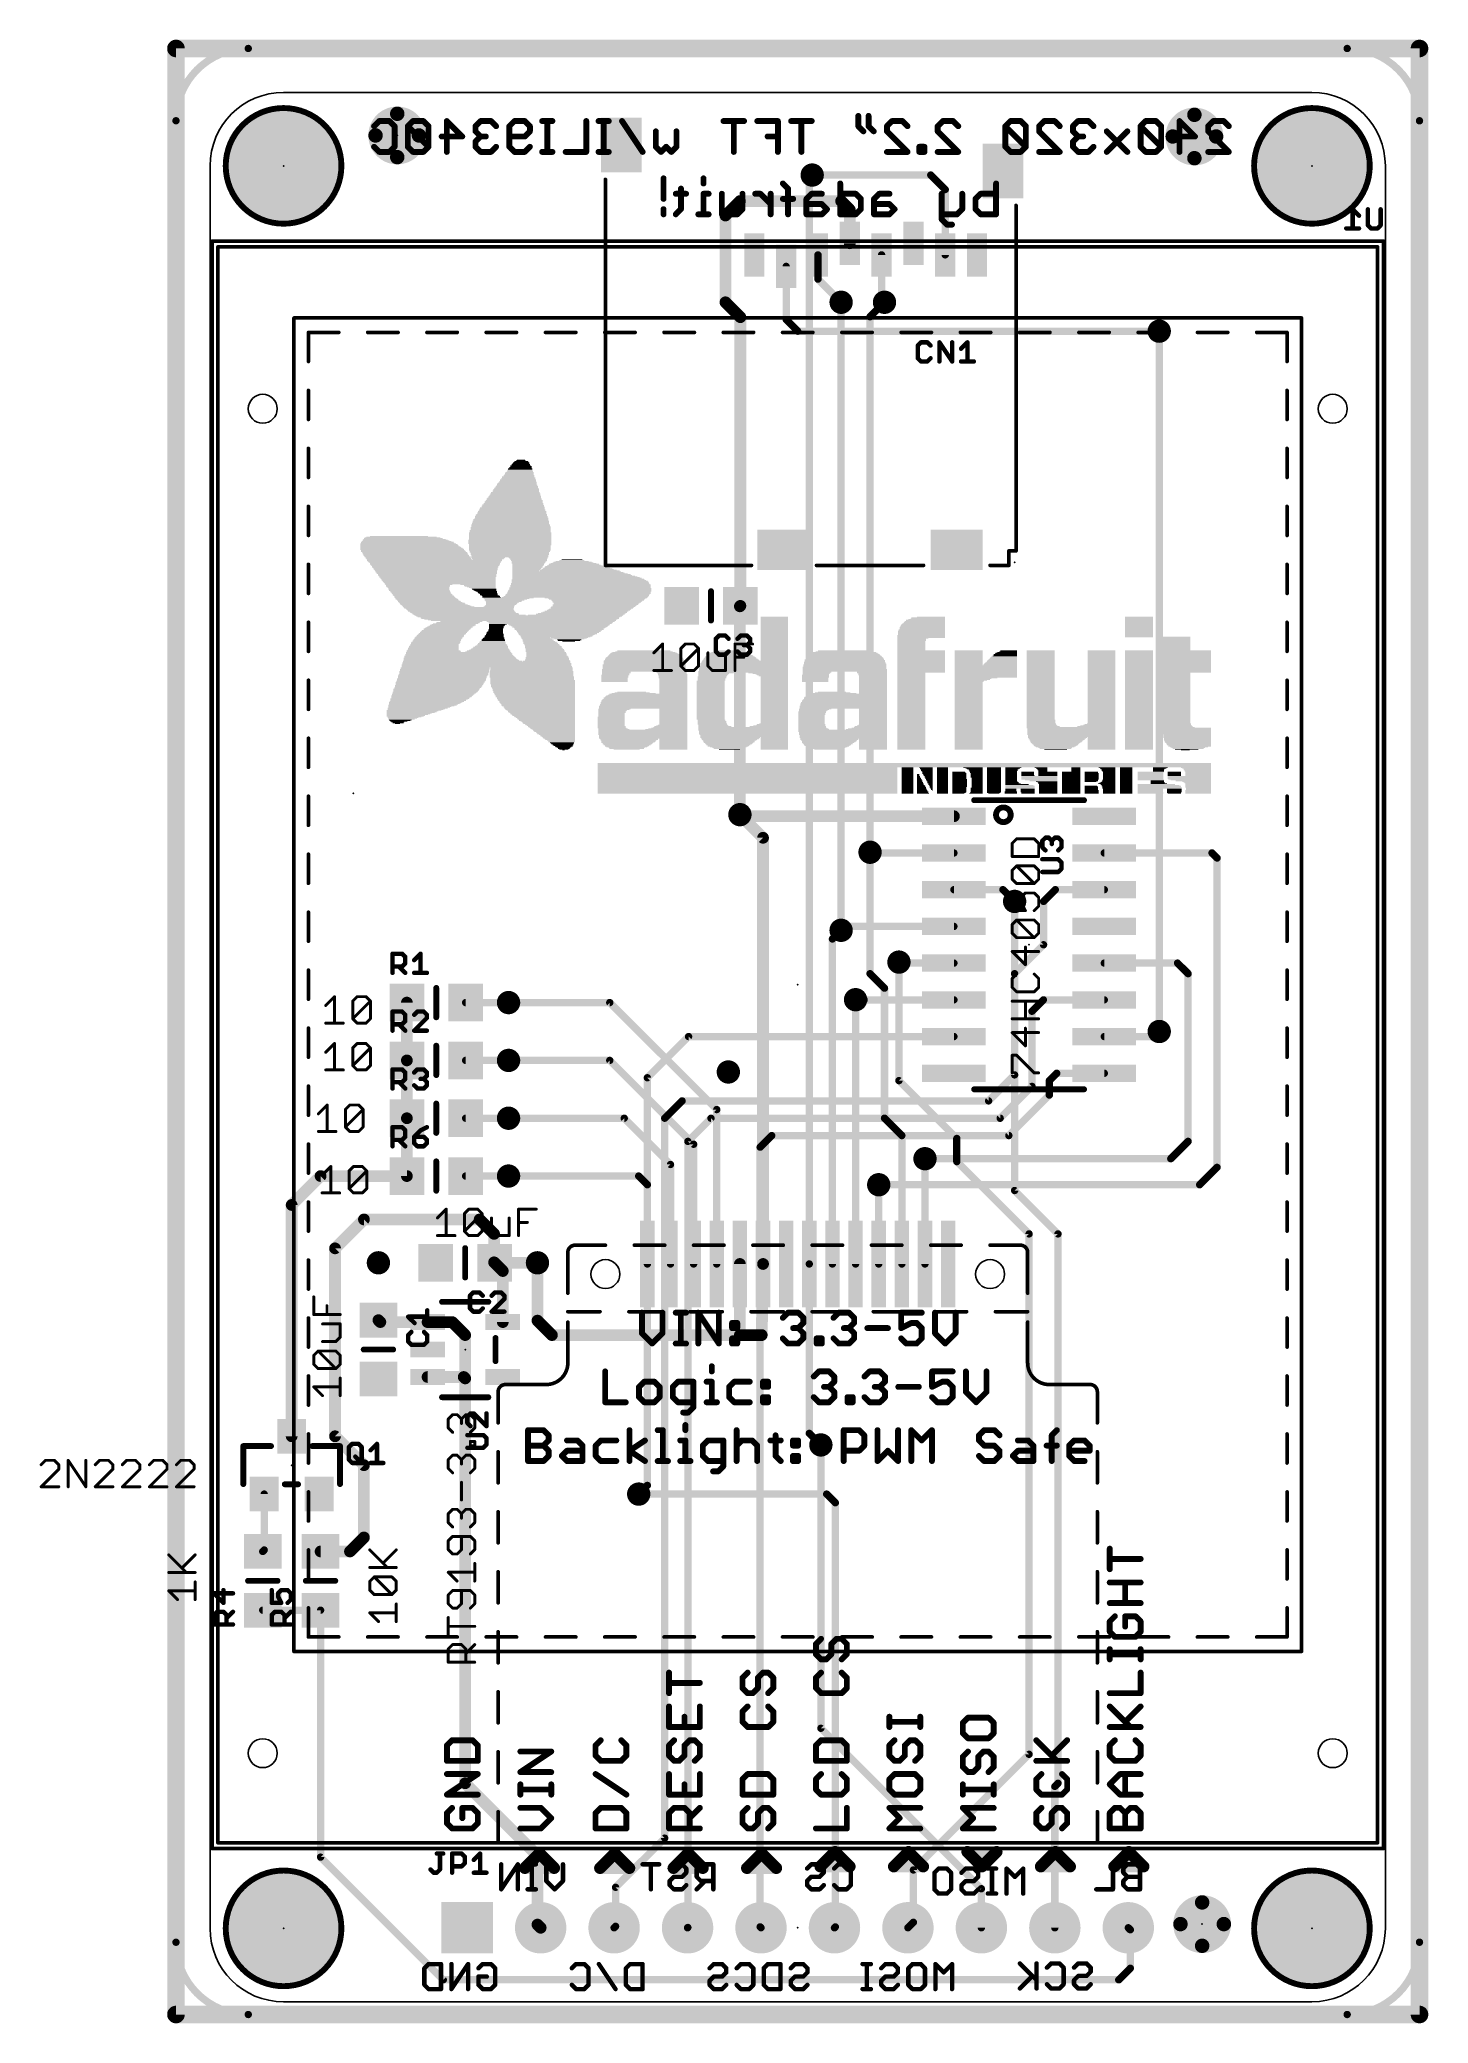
# Model space of a CAD drawing. Extents: x -26.2 to 21.8, y -36.3 to 32.3.
import ezdxf

# ---------------------------------------------------------------- set-up
doc = ezdxf.new("R2010")
doc.units = 0
for name, color, linetype in [('1', 12, 'CONTINUOUS'), ('16', 132, 'CONTINUOUS'), ('17', 110, 'CONTINUOUS'), ('18', 110, 'CONTINUOUS'), ('20', 53, 'CONTINUOUS'), ('21', 40, 'CONTINUOUS'), ('22', 6, 'CONTINUOUS'), ('23', 40, 'CONTINUOUS'), ('24', 6, 'CONTINUOUS'), ('25', 253, 'CONTINUOUS'), ('26', 253, 'CONTINUOUS'), ('27', 253, 'CONTINUOUS'), ('39', 12, 'CONTINUOUS'), ('40', 132, 'CONTINUOUS'), ('41', 12, 'CONTINUOUS'), ('42', 132, 'CONTINUOUS'), ('52', 253, 'CONTINUOUS')]:
    doc.layers.add(name, color=color, linetype=linetype)

# ---------------------------------------------------------------- blocks, each defined once
blk = doc.blocks.new('RECT')
blk.add_solid([(-0.5, -0.5), (0.5, -0.5), (-0.5, 0.5), (0.5, 0.5)])
blk = doc.blocks.new('PIE')
at = {"const_width": 0.5}
blk.add_lwpolyline([(0, -0.25, 1), (0, 0.25, 1), (0, -0.25)], format="xyb", dxfattribs=at)
blk = doc.blocks.new('SQUAREP')
blk.add_solid([(-0.5, -0.5), (0.5, -0.5), (-0.5, 0.5), (0.5, 0.5)])
blk = doc.blocks.new('ROUNDP')
at = {"const_width": 0.5}
blk.add_lwpolyline([(0, -0.25, 1), (0, 0.25, 1), (0, -0.25)], format="xyb", dxfattribs=at)
blk = doc.blocks.new('ROUNDV')
at = {"const_width": 0.5}
blk.add_lwpolyline([(0, -0.25, 1), (0, 0.25, 1), (0, -0.25)], format="xyb", dxfattribs=at)

msp = doc.modelspace()

# ---------------------------------------------------------------- linework, layer by layer
at = {"layer": '1'}
for points, const_width in [([(-19, 32, 0.4142), (-21.5, 29.5)], 0.254), ([(-19, 32.0635, 1), (-19, 31.9365)], 0.127), ([(-19, 31.9365, 1), (-19, 32.0635)], 0.127), ([(21.5, 29.5, 0.4142), (19, 32)], 0.254), ([(19, 32.0635, 1), (19, 31.9365)], 0.127), ([(19, 31.9365, 1), (19, 32.0635)], 0.127), ([(-21.4365, 29.5, 1), (-21.5635, 29.5)], 0.127), ([(-21.5635, 29.5, 1), (-21.4365, 29.5)], 0.127), ([(21.5635, 29.5, 1), (21.4365, 29.5)], 0.127), ([(21.4365, 29.5, 1), (21.5635, 29.5)], 0.127), ([(0.5, 27.6855, 1), (0.5, 27.5585)], 0.127), ([(4.6449, 27.6669, 1), (4.5551, 27.5771)], 0.127), ([(4.6, 27.5585, 1), (4.6, 27.6855)], 0.127), ([(-2, 26.8236, 1), (-2, 26.6204)], 0.2032), ([(-1.9282, 26.6502, 1), (-2.0718, 26.7938)], 0.2032), ([(1.5718, 26.7938, 1), (1.4282, 26.6502)], 0.2032), ([(1.5, 26.6204, 1), (1.5, 26.8236)], 0.2032), ([(5.1635, 27.122, 1), (5.0365, 27.122)], 0.127), ([(5.0551, 27.0771, 1), (5.1449, 27.1669)], 0.127), ([(-2.3984, 26.222, 1), (-2.6016, 26.222)], 0.2032), ([(-2.5718, 26.2938, 1), (-2.4282, 26.1502)], 0.2032), ([(1.9016, 26.422, 1), (1.6984, 26.422)], 0.2032), ([(1.7282, 26.3502, 1), (1.8718, 26.4938)], 0.2032), ([(0.7635, 24.862, 1), (0.6365, 24.862)], 0.127), ([(1.6984, 25.262, 1), (1.9016, 25.262)], 0.2032), ([(2.9635, 24.862, 1), (2.8365, 24.862)], 0.127), ([(5.0365, 24.862, 1), (5.1635, 24.862)], 0.127), ([(-0.3365, 24.462, 1), (-0.4635, 24.462)], 0.127), ([(0.7449, 24.0669, 1), (0.6551, 23.9771)], 0.127), ([(0.6365, 24.022, 1), (0.7635, 24.022)], 0.127), ([(-2.4282, 23.2938, 1), (-2.5718, 23.1502)], 0.2032), ([(1.4551, 23.1771, 1), (1.5449, 23.2669)], 0.127), ([(2.9449, 23.3669, 1), (2.8551, 23.2771)], 0.127), ([(2.8365, 23.322, 1), (2.9635, 23.322)], 0.127), ([(2.9551, 23.1771, 1), (3.0449, 23.2669)], 0.127), ([(-2.6016, 23.222, 1), (-2.3984, 23.222)], 0.2032), ([(-1.8824, 22.706, 1), (-2.0856, 22.706)], 0.2032), ([(-2.0558, 22.6342, 1), (-1.9122, 22.7778)], 0.2032), ([(-0.3551, 22.6669, 1), (-0.4449, 22.5771)], 0.127), ([(-0.4635, 22.622, 1), (-0.3365, 22.622)], 0.127), ([(0, 22.2855, 1), (0, 22.1585)], 0.127), ([(-0.0449, 22.1771, 1), (0.0449, 22.2669)], 0.127), ([(12.5, 22.1585, 1), (12.5, 22.2855)], 0.127), ([(-1.8984, 12.706, 1), (-2.1016, 12.706)], 0.2032), ([(-2.0718, 12.7778, 1), (-1.9282, 12.6342)], 0.2032), ([(-2.0856, 12.722, 1), (-1.8824, 12.722)], 0.2032), ([(-1.9122, 12.6502, 1), (-2.0558, 12.7938)], 0.2032), ([(-2.1016, 5.5, 1), (-1.8984, 5.5)], 0.2032), ([(-1.9282, 5.5718, 1), (-2.0718, 5.4282)], 0.2032), ([(-1.945, 5.5466, 1), (-1.945, 5.3434)], 0.2032), ([(-2.0168, 5.3732, 1), (-1.8732, 5.5168)], 0.2032), ([(5.4, 5.3434, 1), (5.4, 5.5466)], 0.2032), ([(2.509, 4.2629, 1), (2.491, 4.1371)], 0.127), ([(2.675, 4.2385, 1), (2.675, 4.1115)], 0.127), ([(2.666, 4.1121, 1), (2.684, 4.2379)], 0.127), ([(5.4, 4.1115, 1), (5.4, 4.2385)], 0.127), ([(10.6, 4.2385, 1), (10.6, 4.1115)], 0.127), ([(14.3699, 4.2199, 1), (14.2801, 4.1301)], 0.127), ([(14.325, 4.1115, 1), (14.325, 4.2385)], 0.127), ([(14.5635, 4, 1), (14.4365, 4)], 0.127), ([(14.4551, 3.9551, 1), (14.5449, 4.0449)], 0.127), ([(5.4, 2.9685, 1), (5.4, 2.8415)], 0.127), ([(7.1399, 2.9499, 1), (7.0501, 2.8601)], 0.127), ([(7.095, 2.8415, 1), (7.095, 2.9685)], 0.127), ([(8.905, 2.9685, 1), (8.905, 2.8415)], 0.127), ([(8.9499, 2.8601, 1), (8.8601, 2.9499)], 0.127), ([(10.6, 2.8415, 1), (10.6, 2.9685)], 0.127), ([(7.4551, 2.4551, 1), (7.5449, 2.5449)], 0.127), ([(8.5635, 2.5, 1), (8.4365, 2.5)], 0.127), ([(8.4551, 2.5449, 1), (8.5449, 2.4551)], 0.127), ([(1.4551, 1.5449, 1), (1.5449, 1.4551)], 0.127), ([(1.635, 1.6985, 1), (1.635, 1.5715)], 0.127), ([(1.6799, 1.5901, 1), (1.5901, 1.6799)], 0.127), ([(5.4, 1.5715, 1), (5.4, 1.6985)], 0.127), ([(8.4365, 1, 1), (8.5635, 1)], 0.127), ([(8.5449, 0.9551, 1), (8.4551, 1.0449)], 0.127), ([(3.5159, 0.4615, 1), (3.4841, 0.3385)], 0.127), ([(3.635, 0.4285, 1), (3.635, 0.3015)], 0.127), ([(3.6191, 0.3035, 1), (3.6509, 0.4265)], 0.127), ([(5.4, 0.3015, 1), (5.4, 0.4285)], 0.127), ([(7.5635, 0, 1), (7.4365, 0)], 0.127), ([(7.4551, 0.0449, 1), (7.5449, -0.0449)], 0.127), ([(10.6, 0.4285, 1), (10.6, 0.3015)], 0.127), ([(13.1799, 0.4099, 1), (13.0901, 0.3201)], 0.127), ([(13.135, 0.3015, 1), (13.135, 0.4285)], 0.127), ([(13.5635, 0, 1), (13.4365, 0)], 0.127), ([(13.4551, -0.0449, 1), (13.5449, 0.0449)], 0.127), ([(-13.4144, -1, 1), (-13.6176, -1)], 0.2032), ([(-11.484, -0.9365, 1), (-11.484, -1.0635)], 0.127), ([(-10, -1.0635, 1), (-10, -0.9365)], 0.127), ([(2.0011, -0.8365, 1), (1.9989, -0.9635)], 0.127), ([(2.295, -0.8415, 1), (2.295, -0.9685)], 0.127), ([(2.2939, -0.9685, 1), (2.2961, -0.8415)], 0.127), ([(5.4, -0.9685, 1), (5.4, -0.8415)], 0.127), ([(8.1635, -1.3, 1), (8.0365, -1.3)], 0.127), ([(8.0551, -1.2551, 1), (8.1449, -1.3449)], 0.127), ([(8.495, -0.8415, 1), (8.495, -0.9685)], 0.127), ([(8.5399, -0.9499, 1), (8.4501, -0.8601)], 0.127), ([(10.6, -0.9685, 1), (10.6, -0.8415)], 0.127), ([(-3.775, -2.1115, 1), (-3.775, -2.2385)], 0.127), ([(-3.7301, -2.2199, 1), (-3.8199, -2.1301)], 0.127), ([(5.4, -2.2385, 1), (5.4, -2.1115)], 0.127), ([(10.6, -2.1115, 1), (10.6, -2.2385)], 0.127), ([(12.325, -2.2385, 1), (12.325, -2.1115)], 0.127), ([(12.5449, -2.0449, 1), (12.4551, -1.9551)], 0.127), ([(12.2801, -2.1301, 1), (12.3699, -2.2199)], 0.127), ([(-13.4144, -3, 1), (-13.6176, -3)], 0.2032), ([(-13.6176, -3, 1), (-13.4144, -3)], 0.2032), ([(-11.484, -2.9365, 1), (-11.484, -3.0635)], 0.127), ([(-10, -3.0635, 1), (-10, -2.9365)], 0.127), ([(7.5449, -3.5449, 1), (7.4551, -3.4551)], 0.127), ([(8.955, -3.3815, 1), (8.955, -3.5085)], 0.127), ([(8.9999, -3.4899, 1), (8.9101, -3.4001)], 0.127), ([(10.6, -3.5085, 1), (10.6, -3.3815)], 0.127), ([(-5.1365, -3.6, 1), (-5.2635, -3.6)], 0.127), ([(-5.2449, -3.5551, 1), (-5.1551, -3.6449)], 0.127), ([(7.4365, -3.5, 1), (7.5635, -3.5)], 0.127), ([(8.0365, -3.9, 1), (8.1635, -3.9)], 0.127), ([(8.1449, -3.9449, 1), (8.0551, -3.8551)], 0.127), ([(8.7635, -3.7, 1), (8.6365, -3.7)], 0.127), ([(8.6551, -3.6551, 1), (8.7449, -3.7449)], 0.127), ([(8.7449, -4.2449, 1), (8.6551, -4.1551)], 0.127), ([(-13.4144, -5, 1), (-13.6176, -5)], 0.2032), ([(-4, -4.3365, 1), (-4, -4.4635)], 0.127), ([(-3.9551, -4.4449, 1), (-4.0449, -4.3551)], 0.127), ([(6.5551, -4.3551, 1), (6.6449, -4.4449)], 0.127), ([(6.6, -4.4635, 1), (6.6, -4.3365)], 0.127), ([(8.6365, -4.2, 1), (8.7635, -4.2)], 0.127), ([(-13.6176, -5, 1), (-13.4144, -5)], 0.2032), ([(-11.484, -4.9365, 1), (-11.484, -5.0635)], 0.127), ([(-10, -5.0635, 1), (-10, -4.9365)], 0.127), ([(-4.5365, -5, 1), (-4.6635, -5)], 0.127), ([(-4.6449, -4.9551, 1), (-4.5551, -5.0449)], 0.127), ([(-3, -4.9365, 1), (-3, -5.0635)], 0.127), ([(-2.9551, -5.0449, 1), (-3.0449, -4.9551)], 0.127), ([(-0.9, -5.5365, 1), (-0.9, -5.6635)], 0.127), ([(-0.8551, -5.6449, 1), (-0.9449, -5.5551)], 0.127), ([(6.9551, -4.9551, 1), (7.0449, -5.0449)], 0.127), ([(7, -5.0635, 1), (7, -4.9365)], 0.127), ([(7.3, -5.6635, 1), (7.3, -5.5365)], 0.127), ([(-3.7365, -5.8, 1), (-3.8635, -5.8)], 0.127), ([(-3.8449, -5.7551, 1), (-3.7551, -5.8449)], 0.127), ([(-1.2365, -6, 1), (-1.3635, -6)], 0.127), ([(-1.3449, -5.9551, 1), (-1.2551, -6.0449)], 0.127), ([(7.2551, -5.5551, 1), (7.3449, -5.6449)], 0.127), ([(13.4365, -5.8, 1), (13.5635, -5.8)], 0.127), ([(13.5449, -5.8449, 1), (13.4551, -5.7551)], 0.127), ([(-16.5, -6.8984, 1), (-16.5, -7.1016)], 0.2032), ([(-16.4282, -7.0718, 1), (-16.5718, -6.9282)], 0.2032), ([(-13.516, -7.1016, 1), (-13.516, -6.8984)], 0.2032), ([(4.4, -6.3365, 1), (4.4, -6.4635)], 0.127), ([(12.8551, -6.3551, 1), (12.9449, -6.4449)], 0.127), ([(12.9, -6.4635, 1), (12.9, -6.3365)], 0.127), ([(14.4365, -6.7, 1), (14.5635, -6.7)], 0.127), ([(14.5449, -6.7449, 1), (14.4551, -6.6551)], 0.127), ([(-13.6176, -7, 1), (-13.4144, -7)], 0.2032), ([(-11.484, -6.9365, 1), (-11.484, -7.0635)], 0.127), ([(-10, -7.0635, 1), (-10, -6.9365)], 0.127), ([(2.8, -7.2365, 1), (2.8, -7.3635)], 0.127), ([(13.8551, -7.2551, 1), (13.9449, -7.3449)], 0.127), ([(13.9, -7.3635, 1), (13.9, -7.2365)], 0.127), ([(-17.3984, -8, 1), (-17.6016, -8)], 0.2032), ([(-17.5718, -7.9282, 1), (-17.4282, -8.0718)], 0.2032), ([(-15, -8.3984, 1), (-15, -8.6016)], 0.2032), ([(-14.9282, -8.5718, 1), (-15.0718, -8.4282)], 0.2032), ([(-10.9282, -8.4282, 1), (-11.0718, -8.5718)], 0.2032), ([(-11, -8.6016, 1), (-11, -8.3984)], 0.2032), ([(-10.3984, -9, 1), (-10.6016, -9)], 0.2032), ([(-10.5718, -9.0718, 1), (-10.4282, -8.9282)], 0.2032), ([(-15.8984, -9.5, 1), (-16.1016, -9.5)], 0.2032), ([(-16.0718, -9.4282, 1), (-15.9282, -9.5718)], 0.2032), ([(-10.6016, -9.984, 1), (-10.3984, -9.984)], 0.2032), ([(-10.4282, -9.9122, 1), (-10.5718, -10.0558)], 0.2032), ([(-10.484, -9.8984, 1), (-10.484, -10.1016)], 0.2032), ([(-10.4122, -9.9282, 1), (-10.5558, -10.0718)], 0.2032), ([(-10.5558, -10.0718, 1), (-10.4122, -9.9282)], 0.2032), ([(-10.0983, -10.2841, 1), (-10.3015, -10.2841)], 0.2032), ([(-10.2717, -10.3559, 1), (-10.1281, -10.2123)], 0.2032), ([(-9, -10.1016, 1), (-9, -9.8984)], 0.2032), ([(-14.4282, -11.9122, 1), (-14.5718, -12.0558)], 0.2032), ([(-14.434, -11.9484, 1), (-14.434, -12.1516)], 0.2032), ([(-14.5058, -12.1218, 1), (-14.3622, -11.9782)], 0.2032), ([(-12.8001, -11.9484, 1), (-12.8001, -12.1516)], 0.2032), ([(-12.8001, -12.1516, 1), (-12.8001, -11.9484)], 0.2032), ([(-11.8782, -11.9782, 1), (-12.0218, -12.1218)], 0.2032), ([(-11.95, -12.1516, 1), (-11.95, -11.9484)], 0.2032), ([(-11.3984, -12.5, 1), (-11.6016, -12.5)], 0.2032), ([(-11.5718, -12.5718, 1), (-11.4282, -12.4282)], 0.2032), ([(-10.3015, -12.05, 1), (-10.0983, -12.05)], 0.2032), ([(-12.8001, -13.8484, 1), (-12.8001, -14.0516)], 0.2032), ([(-11.4782, -13.8782, 1), (-11.6218, -14.0218)], 0.2032), ([(-11.3984, -14, 1), (-11.6016, -14)], 0.2032), ([(-11.6016, -14, 1), (-11.3984, -14)], 0.2032), ([(-11.5718, -14.0718, 1), (-11.4282, -13.9282)], 0.2032), ([(-11.55, -14.0516, 1), (-11.55, -13.8484)], 0.2032), ([(-17.6016, -16, 1), (-17.3984, -16)], 0.2032), ([(-16.1016, -16, 1), (-15.8984, -16)], 0.2032), ([(-15.9282, -15.9282, 1), (-16.0718, -16.0718)], 0.2032), ([(0.8635, -16.3, 1), (0.7365, -16.3)], 0.127), ([(-14.8984, -17, 1), (-15.1016, -17)], 0.2032), ([(-15.0718, -17.0718, 1), (-14.9282, -16.9282)], 0.2032), ([(-5.2635, -17.7, 1), (-5.1365, -17.7)], 0.127), ([(-5.1551, -17.7449, 1), (-5.2449, -17.6551)], 0.127), ([(-18.3865, -18, 1), (-18.5135, -18)], 0.127), ([(-5.5449, -17.9551, 1), (-5.4551, -18.0449)], 0.127), ([(-18.5449, -19.9391, 1), (-18.4551, -20.0289)], 0.127), ([(-18.5135, -19.934, 1), (-18.3865, -19.934)], 0.127), ([(-18.4051, -19.9789, 1), (-18.4949, -19.8891)], 0.127), ([(-16.5, -19.8824, 1), (-16.5, -20.0856)], 0.2032), ([(-15.5558, -19.9122, 1), (-15.4122, -20.0558)], 0.2032), ([(-15.484, -20.0856, 1), (-15.484, -19.8824)], 0.2032), ([(-15.1016, -19.5, 1), (-14.8984, -19.5)], 0.2032), ([(-14.9282, -19.5718, 1), (-15.0718, -19.4282)], 0.2032), ([(-18.5, -21.9525, 1), (-18.5, -22.0795)], 0.127), ([(-16.4365, -22.016, 1), (-16.5635, -22.016)], 0.127), ([(-16.5, -22.0795, 1), (-16.5, -21.9525)], 0.127), ([(0.8449, -26.0551, 1), (0.7551, -26.1449)], 0.127), ([(0.7365, -26.1, 1), (0.8635, -26.1)], 0.127), ([(-11.6016, -28, 1), (-11.3984, -28)], 0.2032), ([(-11.4282, -27.9282, 1), (-11.5718, -28.0718)], 0.2032), ([(-4.6635, -29.9, 1), (-4.5365, -29.9)], 0.127), ([(-4.5551, -29.9449, 1), (-4.6449, -29.8551)], 0.127), ([(-16.4551, -30.5121, 1), (-16.5449, -30.6019)], 0.127), ([(-16.5635, -30.557, 1), (-16.4365, -30.557)], 0.127), ([(-8.8984, -30.5, 1), (-9.1016, -30.5)], 0.2032), ([(-9.0718, -30.5718, 1), (-8.9282, -30.4282)], 0.2032), ([(-6.2365, -31.6, 1), (-6.3635, -31.6)], 0.127), ([(-6.3449, -31.5551, 1), (-6.2551, -31.6449)], 0.127), ([(6.4135, -31.65, 1), (6.2865, -31.65)], 0.127), ([(6.3051, -31.6949, 1), (6.3949, -31.6051)], 0.127), ([(-9.1016, -32.89, 1), (-8.8984, -32.89)], 0.2032), ([(-8.9282, -32.8182, 1), (-9.0718, -32.9618)], 0.2032), ([(-8.9618, -33.0718, 1), (-8.8182, -32.9282)], 0.2032), ([(-6.3949, -32.9551, 1), (-6.3051, -33.0449)], 0.127), ([(-6.3635, -32.95, 1), (-6.2365, -32.95)], 0.127), ([(-6.2551, -32.9949, 1), (-6.3449, -32.9051)], 0.127), ([(-3.8549, -32.9551, 1), (-3.7651, -33.0449)], 0.127), ([(-3.8635, -32.99, 1), (-3.7365, -32.99)], 0.127), ([(-3.7551, -33.0349, 1), (-3.8449, -32.9451)], 0.127), ([(-1.2551, -32.9251, 1), (-1.3449, -33.0149)], 0.127), ([(-1.3635, -32.97, 1), (-1.2365, -32.97)], 0.127), ([(-1.3149, -33.0449, 1), (-1.2251, -32.9551)], 0.127), ([(11.4749, -32.9551, 1), (11.3851, -33.0449)], 0.127), ([(-21.5, -33.5, 0.4142), (-19, -36)], 0.254), ([(-21.4365, -33.5, 1), (-21.5635, -33.5)], 0.127), ([(-21.5635, -33.5, 1), (-21.4365, -33.5)], 0.127), ([(6.2865, -33, 1), (6.4135, -33)], 0.127), ([(11.5635, -33.07, 1), (11.4365, -33.07)], 0.127), ([(11.4551, -33.1149, 1), (11.5449, -33.0251)], 0.127), ([(19, -36, 0.4142), (21.5, -33.5)], 0.254), ([(21.5635, -33.5, 1), (21.4365, -33.5)], 0.127), ([(21.4365, -33.5, 1), (21.5635, -33.5)], 0.127), ([(11.5449, -34.4449, 1), (11.4551, -34.3551)], 0.127), ([(-12.257, -34.7365, 1), (-12.257, -34.8635)], 0.127), ([(-12.3019, -34.8449, 1), (-12.2121, -34.7551)], 0.127), ([(11.0551, -34.7551, 1), (11.1449, -34.8449)], 0.127), ([(11.1, -34.8635, 1), (11.1, -34.7365)], 0.127), ([(11.4365, -34.4, 1), (11.5635, -34.4)], 0.127), ([(-19, -35.9365, 1), (-19, -36.0635)], 0.127), ([(-19, -36.0635, 1), (-19, -35.9365)], 0.127), ([(19, -35.9365, 1), (19, -36.0635)], 0.127), ([(19, -36.0635, 1), (19, -35.9365)], 0.127)]:
    msp.add_lwpolyline(points, format="xyb", dxfattribs=dict(at, const_width=const_width))
for points, const_width in [([(-19, 32), (19, 32)], 0.254), ([(-21.5, -33.5), (-21.5, 29.5)], 0.254), ([(21.5, 29.5), (21.5, -33.5)], 0.254), ([(0.5, 27.622), (4.6, 27.622)], 0.254), ([(5.1, 27.122), (4.6, 27.622)], 0.254), ([(-2.5, 26.222), (-2, 26.722)], 0.4064), ([(-2, 26.722), (1.5, 26.722)], 0.4064), ([(1.8, 26.422), (1.5, 26.722)], 0.4064), ([(5.1, 24.862), (5.1, 27.122)], 0.254), ([(-2.5, 23.222), (-2.5, 26.222)], 0.4064), ([(1.8, 25.262), (1.8, 26.422)], 0.4064), ([(0.7, 24.862), (0.7, 24.022)], 0.254), ([(2.9, 24.862), (2.9, 23.322)], 0.254), ([(-0.4, 24.462), (-0.4, 22.622)], 0.254), ([(0.7, 24.022), (1.5, 23.222)], 0.254), ([(-1.984, 22.706), (-2.5, 23.222)], 0.4064), ([(2.9, 23.322), (3, 23.222)], 0.254), ([(-1.984, 12.722), (-1.984, 22.706)], 0.4064), ([(-0.4, 22.622), (0, 22.222)], 0.254), ([(0, 22.222), (12.5, 22.222)], 0.254), ([(-2, 12.706), (-1.984, 12.722)], 0.4064), ([(-2, 5.5), (-2, 12.706)], 0.4064), ([(-1.945, 5.445), (-2, 5.5)], 0.4064), ([(5.4, 5.445), (-1.945, 5.445)], 0.4064), ([(2.675, 4.175), (2.5, 4.2)], 0.254), ([(5.4, 4.175), (2.675, 4.175)], 0.254), ([(10.6, 4.175), (14.325, 4.175)], 0.254), ([(14.325, 4.175), (14.5, 4)], 0.254), ([(14.5, 4), (14.5, -6.7)], 0.254), ([(5.4, 2.905), (7.095, 2.905)], 0.254), ([(7.095, 2.905), (7.5, 2.5)], 0.254), ([(8.905, 2.905), (8.5, 2.5)], 0.254), ([(10.6, 2.905), (8.905, 2.905)], 0.254), ([(8.5, 2.5), (8.5, 1)], 0.254), ([(1.635, 1.635), (1.5, 1.5)], 0.254), ([(5.4, 1.635), (1.635, 1.635)], 0.254), ([(8.5, 1), (7.5, 0)], 0.254), ([(3.635, 0.365), (3.5, 0.4)], 0.254), ([(5.4, 0.365), (3.635, 0.365)], 0.254), ([(7.5, 0), (7.5, -3.5)], 0.254), ([(10.6, 0.365), (13.135, 0.365)], 0.254), ([(13.135, 0.365), (13.5, 0)], 0.254), ([(13.5, 0), (13.5, -5.8)], 0.254), ([(-13.516, -1), (-13.516, -3)], 0.4064), ([(-10, -1), (-11.484, -1)], 0.254), ([(2.295, -0.905), (2, -0.9)], 0.254), ([(5.4, -0.905), (2.295, -0.905)], 0.254), ([(8.495, -0.905), (8.1, -1.3)], 0.254), ([(8.1, -1.3), (8.1, -3.9)], 0.254), ([(10.6, -0.905), (8.495, -0.905)], 0.254), ([(-3.775, -2.175), (-5.2, -3.6)], 0.254), ([(5.4, -2.175), (-3.775, -2.175)], 0.254), ([(10.6, -2.175), (12.325, -2.175)], 0.254), ([(12.325, -2.175), (12.5, -2)], 0.254), ([(-13.516, -3), (-13.516, -5)], 0.4064), ([(-10, -3), (-11.484, -3)], 0.254), ([(7.5, -3.5), (6.6, -4.4)], 0.254), ([(8.955, -3.445), (8.7, -3.7)], 0.254), ([(10.6, -3.445), (8.955, -3.445)], 0.254), ([(-5.2, -3.6), (-5.2, -17.7)], 0.254), ([(8.1, -3.9), (7, -5)], 0.254), ([(8.7, -4.2), (7.3, -5.6)], 0.254), ([(8.7, -3.7), (8.7, -4.2)], 0.254), ([(-13.516, -5), (-13.516, -7)], 0.4064), ([(-4, -4.4), (-4.6, -5)], 0.254), ([(6.6, -4.4), (-4, -4.4)], 0.254), ([(-10, -5), (-11.484, -5)], 0.254), ([(-4.6, -5), (-4.6, -29.9)], 0.254), ([(-3, -5), (-3.8, -5.8)], 0.254), ([(7, -5), (-3, -5)], 0.254), ([(-0.9, -5.6), (-1.3, -6)], 0.254), ([(7.3, -5.6), (-0.9, -5.6)], 0.254), ([(-3.8, -5.8), (-3.8, -32.99)], 0.254), ([(-1.3, -6), (-1.3, -32.97)], 0.254), ([(13.5, -5.8), (12.9, -6.4)], 0.254), ([(-16.5, -7), (-17.5, -8)], 0.4064), ([(-13.516, -7), (-16.5, -7)], 0.4064), ([(4.4, -6.4), (12.9, -6.4)], 0.254), ([(14.5, -6.7), (13.9, -7.3)], 0.254), ([(-10, -7), (-11.484, -7)], 0.254), ([(2.8, -7.3), (13.9, -7.3)], 0.254), ([(-17.5, -8), (-17.5, -16)], 0.4064), ([(-16, -9.5), (-15, -8.5)], 0.4064), ([(-15, -8.5), (-11, -8.5)], 0.4064), ([(-11, -8.5), (-10.5, -9)], 0.4064), ([(-10.5, -9), (-10.5, -9.984)], 0.4064), ([(-16, -16), (-16, -9.5)], 0.4064), ([(-10.5, -9.984), (-10.484, -10)], 0.4064), ([(-9, -10), (-10.484, -10)], 0.4064), ([(-10.1999, -10.2841), (-10.484, -10)], 0.4064), ([(-10.1999, -12.05), (-10.1999, -10.2841)], 0.4064), ([(-14.434, -12.05), (-14.5, -11.984)], 0.4064), ([(-12.8001, -12.05), (-14.434, -12.05)], 0.4064), ([(-12.8001, -12.05), (-11.95, -12.05)], 0.4064), ([(-11.95, -12.05), (-11.5, -12.5)], 0.4064), ([(-11.5, -12.5), (-11.5, -14)], 0.4064), ([(-12.8001, -13.95), (-11.55, -13.95)], 0.4064), ([(-11.55, -13.95), (-11.5, -14)], 0.4064), ([(-11.5, -14), (-11.5, -28)], 0.4064), ([(-15, -17), (-16, -16)], 0.4064), ([(0.8, -16.3), (0.8, -26.1)], 0.254), ([(-15, -19.5), (-15, -17)], 0.4064), ([(-5.2, -17.7), (-5.5, -18)], 0.254), ([(-18.45, -18), (-18.45, -19.934)], 0.254), ([(-18.45, -19.934), (-18.5, -19.984)], 0.254), ([(-16.5, -19.984), (-15.484, -19.984)], 0.4064), ([(-15.484, -19.984), (-15, -19.5)], 0.4064), ([(-18.5, -22.016), (-16.5, -22.016)], 0.254), ([(-16.5, -22.016), (-16.5, -30.557)], 0.254), ([(0.8, -26.1), (6.35, -31.65)], 0.254), ([(-11.5, -28), (-9, -30.5)], 0.4064), ([(-4.6, -29.9), (-6.3, -31.6)], 0.254), ([(-16.5, -30.557), (-12.257, -34.8)], 0.254), ([(-9, -30.5), (-9, -32.89)], 0.4064), ([(-6.3, -31.6), (-6.3, -32.95)], 0.254), ([(6.35, -31.65), (6.35, -33)], 0.254), ([(-9, -32.89), (-8.89, -33)], 0.4064), ([(-6.3, -32.95), (-6.35, -33)], 0.254), ([(-3.8, -32.99), (-3.81, -33)], 0.254), ([(-1.3, -32.97), (-1.27, -33)], 0.254), ([(11.5, -33.07), (11.43, -33)], 0.254), ([(11.5, -34.4), (11.5, -33.07)], 0.254), ([(11.1, -34.8), (11.5, -34.4)], 0.254), ([(-12.257, -34.8), (11.1, -34.8)], 0.254), ([(19, -36), (-19, -36)], 0.254)]:
    msp.add_lwpolyline(points, dxfattribs=dict(at, const_width=const_width))
at = {"layer": '16'}
for points, const_width in [([(-21.5, -36), (-21.5, 32)], 0.6096), ([(-21.5, 32), (21.5, 32)], 0.6096), ([(21.5, 32), (21.5, -36)], 0.6096), ([(0.4, 27.522), (0.5, 27.622)], 0.254), ([(0.4, -10.041), (0.4, 27.522)], 0.254), ([(1.5, 23.222), (1.5, 1.5)], 0.254), ([(3, 23.222), (2.5, 22.722)], 0.254), ([(2.5, 22.722), (2.5, 4.2)], 0.254), ([(12.5, 22.222), (12.5, -2)], 0.254), ([(-1.2, 4.7), (-2, 5.5)], 0.4064), ([(-1.2, -10.041), (-1.2, 4.7)], 0.4064), ([(2.5, 0), (2.5, 4.2)], 0.254), ([(7.5, 2.5), (7.5, -7.5)], 0.254), ([(1.2, 1.2), (1.5, 1.5)], 0.254), ([(1.2, -10.041), (1.2, 1.2)], 0.254), ([(2.5, 0), (3, -0.5)], 0.254), ([(3.5, 0.4), (3.5, -3.7)], 0.254), ([(3, -0.5), (3, -5)], 0.254), ([(-6.5, -1), (-10, -1)], 0.254), ([(-2.8, -4.7), (-6.5, -1)], 0.254), ([(2, -10.041), (2, -0.9)], 0.254), ([(-6.5, -3), (-10, -3)], 0.254), ([(-3.6, -5.9), (-6.5, -3)], 0.254), ([(3.5, -3.7), (5.5, -5.7)], 0.254), ([(-2.8, -10.041), (-2.8, -4.7)], 0.254), ([(-6, -5), (-10, -5)], 0.254), ([(-4.4, -6.6), (-6, -5)], 0.254), ([(3, -5), (3.6, -5.6)], 0.254), ([(3.6, -10.041), (3.6, -5.6)], 0.254), ([(-3.6, -10.041), (-3.6, -5.9)], 0.254), ([(5.5, -6.5), (5.5, -5.7)], 0.254), ([(-4.4, -10.041), (-4.4, -6.6)], 0.254), ([(4.4, -10.041), (4.4, -6.4)], 0.254), ([(5.5, -6.5), (8, -9)], 0.254), ([(-5.5, -7), (-10, -7)], 0.254), ([(-5.2, -7.3), (-5.5, -7)], 0.254), ([(-5.2, -10.041), (-5.2, -7.3)], 0.254), ([(2.8, -10.041), (2.8, -7.3)], 0.254), ([(7.5, -7.5), (9, -9)], 0.254), ([(8, -9), (8, -27)], 0.254), ([(9, -9), (9, -28)], 0.254), ([(-9, -12), (-9, -10)], 0.4064), ([(-2, -10.041), (-2, -12.5)], 0.4064), ([(-1.2, -10.041), (-1.246, -12.5)], 0.4064), ([(0.4, -10.041), (0.4, -15.9)], 0.254), ([(-8.5, -12.5), (-9, -12)], 0.4064), ([(-2, -12.5), (-8.5, -12.5)], 0.4064), ([(-1.246, -12.5), (-2, -12.5)], 0.4064), ([(0.4, -15.9), (0.8, -16.3)], 0.254), ([(-5.5, -18), (1, -18)], 0.254), ([(1, -18), (1.3, -18.3)], 0.254), ([(1.3, -18.3), (1.3, -32.97)], 0.254), ([(8, -27), (4, -31)], 0.254), ([(9, -28), (8.89, -28.11)], 0.254), ([(8.89, -28.11), (8.89, -33)], 0.254), ([(4, -31), (4, -32.81)], 0.254), ([(1.3, -32.97), (1.27, -33)], 0.254), ([(4, -32.81), (3.81, -33)], 0.254), ([(21.5, -36), (-21.5, -36)], 0.6096)]:
    msp.add_lwpolyline(points, dxfattribs=dict(at, const_width=const_width))
for points, const_width in [([(-21.3476, 32, 1), (-21.6524, 32)], 0.3048), ([(-21.5, 32.1524, 1), (-21.5, 31.8476)], 0.3048), ([(21.6524, 32, 1), (21.3476, 32)], 0.3048), ([(21.5, 31.8476, 1), (21.5, 32.1524)], 0.3048), ([(0.4635, 27.522, 1), (0.3365, 27.522)], 0.127), ([(0.3551, 27.5669, 1), (0.4449, 27.4771)], 0.127), ([(0.5449, 27.5771, 1), (0.4551, 27.6669)], 0.127), ([(1.5635, 23.222, 1), (1.4365, 23.222)], 0.127), ([(3.0449, 23.1771, 1), (2.9551, 23.2669)], 0.127), ([(2.5635, 22.722, 1), (2.4365, 22.722)], 0.127), ([(2.4551, 22.7669, 1), (2.5449, 22.6771)], 0.127), ([(12.5635, 22.222, 1), (12.4365, 22.222)], 0.127), ([(-1.9282, 5.5718, 1), (-2.0718, 5.4282)], 0.2032), ([(-1.0984, 4.7, 1), (-1.3016, 4.7)], 0.2032), ([(-1.2718, 4.6282, 1), (-1.1282, 4.7718)], 0.2032), ([(2.5635, 4.2, 1), (2.4365, 4.2)], 0.127), ([(2.4365, 4.2, 1), (2.5635, 4.2)], 0.127), ([(7.5635, 2.5, 1), (7.4365, 2.5)], 0.127), ([(1.4365, 1.5, 1), (1.5635, 1.5)], 0.127), ([(1.5449, 1.4551, 1), (1.4551, 1.5449)], 0.127), ([(1.2635, 1.2, 1), (1.1365, 1.2)], 0.127), ([(1.1551, 1.2449, 1), (1.2449, 1.1551)], 0.127), ([(2.5449, 0.0449, 1), (2.4551, -0.0449)], 0.127), ([(2.4365, 0, 1), (2.5635, 0)], 0.127), ([(3.5635, 0.4, 1), (3.4365, 0.4)], 0.127), ([(3.0635, -0.5, 1), (2.9365, -0.5)], 0.127), ([(2.9551, -0.5449, 1), (3.0449, -0.4551)], 0.127), ([(-10, -0.9365, 1), (-10, -1.0635)], 0.127), ([(-6.4551, -0.9551, 1), (-6.5449, -1.0449)], 0.127), ([(-6.5, -1.0635, 1), (-6.5, -0.9365)], 0.127), ([(2.0635, -0.9, 1), (1.9365, -0.9)], 0.127), ([(12.4365, -2, 1), (12.5635, -2)], 0.127), ([(-10, -2.9365, 1), (-10, -3.0635)], 0.127), ([(-6.4551, -2.9551, 1), (-6.5449, -3.0449)], 0.127), ([(-6.5, -3.0635, 1), (-6.5, -2.9365)], 0.127), ([(3.5449, -3.6551, 1), (3.4551, -3.7449)], 0.127), ([(3.4365, -3.7, 1), (3.5635, -3.7)], 0.127), ([(-2.7365, -4.7, 1), (-2.8635, -4.7)], 0.127), ([(-2.8449, -4.7449, 1), (-2.7551, -4.6551)], 0.127), ([(-10, -4.9365, 1), (-10, -5.0635)], 0.127), ([(-5.9551, -4.9551, 1), (-6.0449, -5.0449)], 0.127), ([(-6, -5.0635, 1), (-6, -4.9365)], 0.127), ([(3.0449, -4.9551, 1), (2.9551, -5.0449)], 0.127), ([(2.9365, -5, 1), (3.0635, -5)], 0.127), ([(3.6635, -5.6, 1), (3.5365, -5.6)], 0.127), ([(-3.5365, -5.9, 1), (-3.6635, -5.9)], 0.127), ([(-3.6449, -5.9449, 1), (-3.5551, -5.8551)], 0.127), ([(3.5551, -5.6449, 1), (3.6449, -5.5551)], 0.127), ([(5.5635, -5.7, 1), (5.4365, -5.7)], 0.127), ([(5.4551, -5.7449, 1), (5.5449, -5.6551)], 0.127), ([(-4.3365, -6.6, 1), (-4.4635, -6.6)], 0.127), ([(-4.4449, -6.6449, 1), (-4.3551, -6.5551)], 0.127), ([(4.4635, -6.4, 1), (4.3365, -6.4)], 0.127), ([(5.5449, -6.4551, 1), (5.4551, -6.5449)], 0.127), ([(5.4365, -6.5, 1), (5.5635, -6.5)], 0.127), ([(-10, -6.9365, 1), (-10, -7.0635)], 0.127), ([(-5.4551, -6.9551, 1), (-5.5449, -7.0449)], 0.127), ([(-5.5, -7.0635, 1), (-5.5, -6.9365)], 0.127), ([(-5.1365, -7.3, 1), (-5.2635, -7.3)], 0.127), ([(-5.2449, -7.3449, 1), (-5.1551, -7.2551)], 0.127), ([(2.8635, -7.3, 1), (2.7365, -7.3)], 0.127), ([(7.5449, -7.4551, 1), (7.4551, -7.5449)], 0.127), ([(7.4365, -7.5, 1), (7.5635, -7.5)], 0.127), ([(8.0635, -9, 1), (7.9365, -9)], 0.127), ([(7.9551, -9.0449, 1), (8.0449, -8.9551)], 0.127), ([(9.0635, -9, 1), (8.9365, -9)], 0.127), ([(8.9551, -9.0449, 1), (9.0449, -8.9551)], 0.127), ([(-8.8984, -10, 1), (-9.1016, -10)], 0.2032), ([(-5.2635, -10.041, 1), (-5.1365, -10.041)], 0.127), ([(-4.4635, -10.041, 1), (-4.3365, -10.041)], 0.127), ([(-3.6635, -10.041, 1), (-3.5365, -10.041)], 0.127), ([(-2.8635, -10.041, 1), (-2.7365, -10.041)], 0.127), ([(-1.8984, -10.041, 1), (-2.1016, -10.041)], 0.2032), ([(-1.0984, -10.0429, 1), (-1.3016, -10.0391)], 0.2032), ([(-1.3016, -10.041, 1), (-1.0984, -10.041)], 0.2032), ([(0.4635, -10.041, 1), (0.3365, -10.041)], 0.127), ([(0.3365, -10.041, 1), (0.4635, -10.041)], 0.127), ([(1.1365, -10.041, 1), (1.2635, -10.041)], 0.127), ([(1.9365, -10.041, 1), (2.0635, -10.041)], 0.127), ([(2.7365, -10.041, 1), (2.8635, -10.041)], 0.127), ([(3.5365, -10.041, 1), (3.6635, -10.041)], 0.127), ([(4.3365, -10.041, 1), (4.4635, -10.041)], 0.127), ([(-9.1016, -12, 1), (-8.8984, -12)], 0.2032), ([(-8.9282, -11.9282, 1), (-9.0718, -12.0718)], 0.2032), ([(-8.5, -12.3984, 1), (-8.5, -12.6016)], 0.2032), ([(-8.5718, -12.5718, 1), (-8.4282, -12.4282)], 0.2032), ([(-2, -12.3984, 1), (-2, -12.6016)], 0.2032), ([(-2, -12.6016, 1), (-2, -12.3984)], 0.2032), ([(-1.246, -12.6016, 1), (-1.246, -12.3984)], 0.2032), ([(-2.1016, -12.5, 1), (-1.8984, -12.5)], 0.2032), ([(-1.3476, -12.4981, 1), (-1.1444, -12.5019)], 0.2032), ([(0.4449, -15.8551, 1), (0.3551, -15.9449)], 0.127), ([(0.3365, -15.9, 1), (0.4635, -15.9)], 0.127), ([(0.7551, -16.3449, 1), (0.8449, -16.2551)], 0.127), ([(-5.5, -17.9365, 1), (-5.5, -18.0635)], 0.127), ([(1.0449, -17.9551, 1), (0.9551, -18.0449)], 0.127), ([(1, -18.0635, 1), (1, -17.9365)], 0.127), ([(1.3635, -18.3, 1), (1.2365, -18.3)], 0.127), ([(1.2551, -18.3449, 1), (1.3449, -18.2551)], 0.127), ([(7.9365, -27, 1), (8.0635, -27)], 0.127), ([(8.0449, -27.0449, 1), (7.9551, -26.9551)], 0.127), ([(8.9535, -28.11, 1), (8.8265, -28.11)], 0.127), ([(8.8451, -28.0651, 1), (8.9349, -28.1549)], 0.127), ([(8.9365, -28, 1), (9.0635, -28)], 0.127), ([(9.0449, -28.0449, 1), (8.9551, -27.9551)], 0.127), ([(4.0635, -31, 1), (3.9365, -31)], 0.127), ([(3.9551, -30.9551, 1), (4.0449, -31.0449)], 0.127), ([(1.2251, -32.9551, 1), (1.3149, -33.0449)], 0.127), ([(1.2365, -32.97, 1), (1.3635, -32.97)], 0.127), ([(1.3449, -33.0149, 1), (1.2551, -32.9251)], 0.127), ([(3.7651, -32.9551, 1), (3.8549, -33.0449)], 0.127), ([(3.9365, -32.81, 1), (4.0635, -32.81)], 0.127), ([(4.0449, -32.8549, 1), (3.9551, -32.7651)], 0.127), ([(8.8265, -33, 1), (8.9535, -33)], 0.127), ([(-21.5, -35.8476, 1), (-21.5, -36.1524)], 0.3048), ([(-21.6524, -36, 1), (-21.3476, -36)], 0.3048), ([(21.3476, -36, 1), (21.6524, -36)], 0.3048), ([(21.5, -36.1524, 1), (21.5, -35.8476)], 0.3048)]:
    msp.add_lwpolyline(points, format="xyb", dxfattribs=dict(at, const_width=const_width))
at = {"layer": '20'}
for p, q in [((17.78, 30.48), (-17.78, 30.48)), ((-20.32, 27.94), (-20.32, -33.02)), ((20.32, -33.02), (20.32, 27.94)), ((-17.78, -35.56), (17.78, -35.56))]:
    msp.add_line(p, q, dxfattribs=at)
for centre in [(-18.5, 19.539), (18.5, 19.539), (-6.65, -10.391), (6.65, -10.391), (-18.5, -26.961), (18.5, -26.961)]:
    msp.add_circle(centre, 0.5, dxfattribs=at)
for centre, start, end in [((-17.78, 27.94), 90, 180), ((17.78, 27.94), 0, 90), ((-17.78, -33.02), 180, 270), ((17.78, -33.02), 270, 0)]:
    msp.add_arc(centre, 2.54, start, end, dxfattribs=at)
at = {"layer": '21'}
for points, const_width in [([(-17.78, 25.94, 1), (-17.78, 29.94, 1), (-17.78, 25.94)], 0.2032), ([(17.78, 25.94, 1), (17.78, 29.94, 1), (17.78, 25.94)], 0.2032), ([(-6.6183, 27.472, 1), (-6.6818, 27.472)], 0.0635), ([(7.5818, 26.572, 1), (7.5183, 26.572)], 0.0635), ([(7.3, 14.6538, 1), (7.3, 14.5902)], 0.0635), ([(7.3318, 14.622, 1), (7.2683, 14.622)], 0.0635), ([(7.5183, 14.622, 1), (7.5818, 14.622)], 0.0635), ([(7.55, 14.5902, 1), (7.55, 14.6538)], 0.0635), ([(-6.65, 14.1538, 1), (-6.65, 14.0902)], 0.0635), ([(-6.6818, 14.122, 1), (-6.6183, 14.122)], 0.0635), ([(-1.6, 14.0902, 1), (-1.6, 14.1538)], 0.0635), ([(0.65, 14.1538, 1), (0.65, 14.0902)], 0.0635), ([(4.35, 14.0902, 1), (4.35, 14.1538)], 0.0635), ([(6.65, 14.1538, 1), (6.65, 14.0902)], 0.0635), ([(7.2683, 14.122, 1), (7.3318, 14.122)], 0.0635), ([(7.3, 14.0902, 1), (7.3, 14.1538)], 0.0635), ([(-2.9492, 13.23, 1), (-3.0508, 13.23)], 0.1016), ([(-3.0508, 12.214, 1), (-2.9492, 12.214)], 0.1016), ([(6.1, 6.0508, 1), (6.1, 5.9492)], 0.1016), ([(7.111, 5.2418, 1), (7.111, 5.7498, 1), (7.111, 5.2418)], 0.2032), ([(9.9, 5.9492, 1), (9.9, 6.0508)], 0.1016), ([(-12.4492, -0.492, 1), (-12.5508, -0.492)], 0.1016), ([(-12.5508, -1.508, 1), (-12.4492, -1.508)], 0.1016), ([(-12.4492, -2.492, 1), (-12.5508, -2.492)], 0.1016), ([(-12.5508, -3.508, 1), (-12.4492, -3.508)], 0.1016), ([(6.1, -3.9492, 1), (6.1, -4.0508)], 0.1016), ([(9.9, -4.0508, 1), (9.9, -3.9492)], 0.1016), ([(-12.4492, -4.492, 1), (-12.5508, -4.492)], 0.1016), ([(-12.5508, -5.508, 1), (-12.4492, -5.508)], 0.1016), ([(-12.4492, -6.492, 1), (-12.5508, -6.492)], 0.1016), ([(-12.5508, -7.508, 1), (-12.4492, -7.508)], 0.1016), ([(-11.4492, -9.492, 1), (-11.5508, -9.492)], 0.1016), ([(-11.5508, -10.508, 1), (-11.4492, -10.508)], 0.1016), ([(-12.3, -11.2992, 1), (-12.3, -11.4008)], 0.1016), ([(-10.7, -11.4008, 1), (-10.7, -11.2992)], 0.1016), ([(-5.3376, -11.7247, 1), (-5.4392, -11.7247)], 0.1016), ([(-4.6258, -11.7247, 1), (-4.7274, -11.7247)], 0.1016), ([(-4.219, -11.6739, 1), (-4.219, -11.7755)], 0.1016), ([(-3.9903, -11.7247, 1), (-4.0919, -11.7247)], 0.1016), ([(-3.8631, -11.7755, 1), (-3.8631, -11.6739)], 0.1016), ([(-3.3886, -11.7247, 1), (-3.4902, -11.7247)], 0.1016), ([(-3.3971, -11.6965, 1), (-3.4817, -11.7529)], 0.1016), ([(-2.6768, -11.7247, 1), (-2.7784, -11.7247)], 0.1016), ([(-0.338, -11.6739, 1), (-0.338, -11.7755)], 0.1016), ([(-0.302, -11.7606, 1), (-0.3739, -11.6888)], 0.1016), ([(0.0539, -11.6888, 1), (-0.018, -11.7606)], 0.1016), ([(0.0179, -11.7755, 1), (0.0179, -11.6739)], 0.1016), ([(1.4161, -11.6739, 1), (1.4161, -11.7755)], 0.1016), ([(1.452, -11.7606, 1), (1.3802, -11.6888)], 0.1016), ([(1.808, -11.6888, 1), (1.7361, -11.7606)], 0.1016), ([(1.772, -11.7755, 1), (1.772, -11.6739)], 0.1016), ([(3.577, -11.6739, 1), (3.577, -11.7755)], 0.1016), ([(3.6278, -11.7247, 1), (3.5262, -11.7247)], 0.1016), ([(4.2888, -11.7755, 1), (4.2888, -11.6739)], 0.1016), ([(4.7972, -11.7247, 1), (4.6956, -11.7247)], 0.1016), ([(5.509, -11.7247, 1), (5.4074, -11.7247)], 0.1016), ([(-5.3525, -12.4006, 1), (-5.4243, -12.4724)], 0.1016), ([(-4.6407, -12.4724, 1), (-4.7125, -12.4006)], 0.1016), ([(-2.27, -12.0298, 1), (-2.27, -12.1314)], 0.1016), ([(-2.2192, -12.0806, 1), (-2.3208, -12.0806)], 0.1016), ([(-2.27, -12.2077, 1), (-2.27, -12.3093)], 0.1016), ([(-2.3208, -12.2585, 1), (-2.2192, -12.2585)], 0.1016), ([(-2.0413, -12.0806, 1), (-2.1429, -12.0806)], 0.1016), ([(-2.1429, -12.2585, 1), (-2.0413, -12.2585)], 0.1016), ([(-2.0921, -12.1314, 1), (-2.0921, -12.0298)], 0.1016), ([(-2.0921, -12.3093, 1), (-2.0921, -12.2077)], 0.1016), ([(-0.5518, -11.8667, 1), (-0.48, -11.9386)], 0.1016), ([(-0.16, -12.2077, 1), (-0.16, -12.3093)], 0.1016), ([(0.0539, -12.2226, 1), (-0.018, -12.2945)], 0.1016), ([(-0.018, -12.2226, 1), (0.0539, -12.2945)], 0.1016), ([(0.0179, -12.3093, 1), (0.0179, -12.2077)], 0.1016), ([(0.2467, -11.9026, 1), (0.1451, -11.9026)], 0.1016), ([(0.1451, -12.0806, 1), (0.2467, -12.0806)], 0.1016), ([(0.2467, -12.4365, 1), (0.1451, -12.4365)], 0.1016), ([(0.16, -11.9386, 1), (0.2318, -11.8667)], 0.1016), ([(0.2318, -12.1165, 1), (0.16, -12.0447)], 0.1016), ([(1.2023, -11.8667, 1), (1.2741, -11.9386)], 0.1016), ([(1.5941, -12.2077, 1), (1.5941, -12.3093)], 0.1016), ([(1.808, -12.2226, 1), (1.7361, -12.2945)], 0.1016), ([(1.7361, -12.2226, 1), (1.808, -12.2945)], 0.1016), ([(1.772, -12.3093, 1), (1.772, -12.2077)], 0.1016), ([(2.0008, -11.9026, 1), (1.8992, -11.9026)], 0.1016), ([(1.8992, -12.0806, 1), (2.0008, -12.0806)], 0.1016), ([(2.0008, -12.4365, 1), (1.8992, -12.4365)], 0.1016), ([(1.9141, -11.9386, 1), (1.9859, -11.8667)], 0.1016), ([(1.9859, -12.1165, 1), (1.9141, -12.0447)], 0.1016), ([(2.4076, -12.2077, 1), (2.4076, -12.3093)], 0.1016), ([(3.1194, -12.3093, 1), (3.1194, -12.2077)], 0.1016), ([(3.5543, -12.2131, 1), (3.5997, -12.304)], 0.1016), ([(3.5262, -12.2585, 1), (3.6278, -12.2585)], 0.1016), ([(3.9329, -12.0298, 1), (3.9329, -12.1314)], 0.1016), ([(3.9556, -12.126, 1), (3.9102, -12.0352)], 0.1016), ([(4.1467, -12.0447, 1), (4.0749, -12.1165)], 0.1016), ([(4.1108, -12.1314, 1), (4.1108, -12.0298)], 0.1016), ([(4.3396, -12.2585, 1), (4.238, -12.2585)], 0.1016), ([(4.2529, -12.2945, 1), (4.3247, -12.2226)], 0.1016), ([(4.7823, -12.4006, 1), (4.7104, -12.4724)], 0.1016), ([(5.4941, -12.4724, 1), (5.4223, -12.4006)], 0.1016), ([(-15.008, -12.9492, 1), (-15.008, -13.0508)], 0.1016), ([(-13.992, -13.0508, 1), (-13.992, -12.9492)], 0.1016), ([(-10.3992, -12.6, 1), (-10.5008, -12.6)], 0.1016), ([(-5.4392, -12.4365, 1), (-5.3376, -12.4365)], 0.1016), ([(-5.0684, -12.7565, 1), (-4.9966, -12.8283)], 0.1016), ([(-5.0684, -12.8283, 1), (-4.9966, -12.7565)], 0.1016), ([(-4.7274, -12.4365, 1), (-4.6258, -12.4365)], 0.1016), ([(-4.219, -12.7416, 1), (-4.219, -12.8432)], 0.1016), ([(-4.0919, -12.7924, 1), (-3.9903, -12.7924)], 0.1016), ([(-3.8631, -12.8432, 1), (-3.8631, -12.7416)], 0.1016), ([(-3.4902, -12.7924, 1), (-3.3886, -12.7924)], 0.1016), ([(-2.7784, -12.7924, 1), (-2.6768, -12.7924)], 0.1016), ([(-2.7699, -12.8206, 1), (-2.6853, -12.7642)], 0.1016), ([(-2.27, -12.5636, 1), (-2.27, -12.6653)], 0.1016), ([(-2.2192, -12.6144, 1), (-2.3208, -12.6144)], 0.1016), ([(-2.27, -12.7416, 1), (-2.27, -12.8432)], 0.1016), ([(-2.3208, -12.7924, 1), (-2.2192, -12.7924)], 0.1016), ([(-2.0413, -12.6144, 1), (-2.1429, -12.6144)], 0.1016), ([(-2.1429, -12.7924, 1), (-2.0413, -12.7924)], 0.1016), ([(-2.0921, -12.6653, 1), (-2.0921, -12.5636)], 0.1016), ([(-2.0921, -12.8432, 1), (-2.0921, -12.7416)], 0.1016), ([(-0.48, -12.5785, 1), (-0.5518, -12.6504)], 0.1016), ([(-0.338, -12.7416, 1), (-0.338, -12.8432)], 0.1016), ([(-0.3739, -12.8283, 1), (-0.302, -12.7565)], 0.1016), ([(-0.018, -12.7565, 1), (0.0539, -12.8283)], 0.1016), ([(0.0179, -12.8432, 1), (0.0179, -12.7416)], 0.1016), ([(0.1451, -12.6144, 1), (0.2467, -12.6144)], 0.1016), ([(0.16, -12.4724, 1), (0.2318, -12.4006)], 0.1016), ([(0.2318, -12.6504, 1), (0.16, -12.5785)], 0.1016), ([(0.6535, -12.5636, 1), (0.6535, -12.6653)], 0.1016), ([(0.7043, -12.6144, 1), (0.6027, -12.6144)], 0.1016), ([(0.6535, -12.7416, 1), (0.6535, -12.8432)], 0.1016), ([(0.6027, -12.7924, 1), (0.7043, -12.7924)], 0.1016), ([(0.8822, -12.6144, 1), (0.7806, -12.6144)], 0.1016), ([(0.7806, -12.7924, 1), (0.8822, -12.7924)], 0.1016), ([(0.8314, -12.6653, 1), (0.8314, -12.5636)], 0.1016), ([(0.8314, -12.8432, 1), (0.8314, -12.7416)], 0.1016), ([(1.2741, -12.5785, 1), (1.2023, -12.6504)], 0.1016), ([(1.4161, -12.7416, 1), (1.4161, -12.8432)], 0.1016), ([(1.3802, -12.8283, 1), (1.452, -12.7565)], 0.1016), ([(1.7361, -12.7565, 1), (1.808, -12.8283)], 0.1016), ([(1.772, -12.8432, 1), (1.772, -12.7416)], 0.1016), ([(1.8992, -12.6144, 1), (2.0008, -12.6144)], 0.1016), ([(1.9141, -12.4724, 1), (1.9859, -12.4006)], 0.1016), ([(1.9859, -12.6504, 1), (1.9141, -12.5785)], 0.1016), ([(3.6129, -12.5785, 1), (3.5411, -12.6504)], 0.1016), ([(3.7549, -12.7416, 1), (3.7549, -12.8432)], 0.1016), ([(3.719, -12.8283, 1), (3.7908, -12.7565)], 0.1016), ([(4.0749, -12.7565, 1), (4.1467, -12.8283)], 0.1016), ([(4.1108, -12.8432, 1), (4.1108, -12.7416)], 0.1016), ([(4.238, -12.6144, 1), (4.3396, -12.6144)], 0.1016), ([(4.3247, -12.6504, 1), (4.2529, -12.5785)], 0.1016), ([(4.6956, -12.4365, 1), (4.7972, -12.4365)], 0.1016), ([(5.0664, -12.7565, 1), (5.1382, -12.8283)], 0.1016), ([(5.0664, -12.8283, 1), (5.1382, -12.7565)], 0.1016), ([(5.4074, -12.4365, 1), (5.509, -12.4365)], 0.1016), ([(-10.5008, -13.4, 1), (-10.3992, -13.4)], 0.1016), ([(-6.6076, -13.7567, 1), (-6.7092, -13.7567)], 0.1016), ([(-2.9215, -13.5787, 1), (-3.0231, -13.5787)], 0.1016), ([(-3.0231, -13.7567, 1), (-2.9215, -13.7567)], 0.1016), ([(0.7308, -13.7059, 1), (0.7308, -13.8075)], 0.1016), ([(0.7667, -13.7926, 1), (0.6949, -13.7208)], 0.1016), ([(1.1227, -13.7208, 1), (1.0508, -13.7926)], 0.1016), ([(1.0867, -13.8075, 1), (1.0867, -13.7059)], 0.1016), ([(2.4849, -13.7059, 1), (2.4849, -13.8075)], 0.1016), ([(2.5208, -13.7926, 1), (2.449, -13.7208)], 0.1016), ([(2.8767, -13.7208, 1), (2.8049, -13.7926)], 0.1016), ([(2.8408, -13.8075, 1), (2.8408, -13.7059)], 0.1016), ([(4.6458, -13.7059, 1), (4.6458, -13.8075)], 0.1016), ([(4.6966, -13.7567, 1), (4.595, -13.7567)], 0.1016), ([(5.3576, -13.8075, 1), (5.3576, -13.7059)], 0.1016), ([(5.866, -13.7567, 1), (5.7644, -13.7567)], 0.1016), ([(6.5778, -13.7567, 1), (6.4762, -13.7567)], 0.1016), ([(-5.4382, -14.2905, 1), (-5.5398, -14.2905)], 0.1016), ([(-5.5249, -14.2546, 1), (-5.4531, -14.3265)], 0.1016), ([(-5.3111, -14.0618, 1), (-5.3111, -14.1634)], 0.1016), ([(-5.2751, -14.1485, 1), (-5.347, -14.0767)], 0.1016), ([(-4.9192, -14.0767, 1), (-4.9911, -14.1485)], 0.1016), ([(-4.9551, -14.1634, 1), (-4.9551, -14.0618)], 0.1016), ([(-4.7264, -14.2905, 1), (-4.828, -14.2905)], 0.1016), ([(-4.8131, -14.3265, 1), (-4.7413, -14.2546)], 0.1016), ([(-4.2688, -14.2905, 1), (-4.3704, -14.2905)], 0.1016), ([(-4.3555, -14.2546, 1), (-4.2837, -14.3265)], 0.1016), ([(-4.1417, -14.0618, 1), (-4.1417, -14.1634)], 0.1016), ([(-4.1057, -14.1485, 1), (-4.1776, -14.0767)], 0.1016), ([(-3.557, -14.1126, 1), (-3.6586, -14.1126)], 0.1016), ([(-3.6078, -14.1634, 1), (-3.6078, -14.0618)], 0.1016), ([(-3.1502, -14.0618, 1), (-3.1502, -14.1634)], 0.1016), ([(-2.9215, -14.1126, 1), (-3.0231, -14.1126)], 0.1016), ([(-2.9723, -14.1634, 1), (-2.9723, -14.0618)], 0.1016), ([(-2.3198, -14.2905, 1), (-2.4214, -14.2905)], 0.1016), ([(-2.4065, -14.2546, 1), (-2.3347, -14.3265)], 0.1016), ([(-2.1927, -14.0618, 1), (-2.1927, -14.1634)], 0.1016), ([(-2.1567, -14.1485, 1), (-2.2286, -14.0767)], 0.1016), ([(-1.6588, -14.1634, 1), (-1.6588, -14.0618)], 0.1016), ([(-1.2012, -14.0618, 1), (-1.2012, -14.1634)], 0.1016), ([(-1.1504, -14.1126, 1), (-1.252, -14.1126)], 0.1016), ([(-1.2012, -14.2397, 1), (-1.2012, -14.3413)], 0.1016), ([(-1.252, -14.2905, 1), (-1.1504, -14.2905)], 0.1016), ([(-0.9725, -14.1126, 1), (-1.0741, -14.1126)], 0.1016), ([(-1.0741, -14.2905, 1), (-0.9725, -14.2905)], 0.1016), ([(-1.0233, -14.1634, 1), (-1.0233, -14.0618)], 0.1016), ([(-1.0233, -14.3413, 1), (-1.0233, -14.2397)], 0.1016), ([(0.517, -13.8987, 1), (0.5888, -13.9706)], 0.1016), ([(0.9088, -14.2397, 1), (0.9088, -14.3413)], 0.1016), ([(1.1227, -14.2546, 1), (1.0508, -14.3265)], 0.1016), ([(1.0508, -14.2546, 1), (1.1227, -14.3265)], 0.1016), ([(1.0867, -14.3413, 1), (1.0867, -14.2397)], 0.1016), ([(1.3155, -13.9346, 1), (1.2139, -13.9346)], 0.1016), ([(1.2139, -14.1126, 1), (1.3155, -14.1126)], 0.1016), ([(1.3155, -14.4685, 1), (1.2139, -14.4685)], 0.1016), ([(1.2288, -13.9706, 1), (1.3006, -13.8987)], 0.1016), ([(1.3006, -14.1485, 1), (1.2288, -14.0767)], 0.1016), ([(1.2288, -14.5044, 1), (1.3006, -14.4326)], 0.1016), ([(2.2711, -13.8987, 1), (2.3429, -13.9706)], 0.1016), ([(2.6629, -14.2397, 1), (2.6629, -14.3413)], 0.1016), ([(2.8767, -14.2546, 1), (2.8049, -14.3265)], 0.1016), ([(2.8049, -14.2546, 1), (2.8767, -14.3265)], 0.1016), ([(2.8408, -14.3413, 1), (2.8408, -14.2397)], 0.1016), ([(3.0696, -13.9346, 1), (2.968, -13.9346)], 0.1016), ([(2.968, -14.1126, 1), (3.0696, -14.1126)], 0.1016), ([(3.0696, -14.4685, 1), (2.968, -14.4685)], 0.1016), ([(2.9829, -13.9706, 1), (3.0547, -13.8987)], 0.1016), ([(3.0547, -14.1485, 1), (2.9829, -14.0767)], 0.1016), ([(2.9829, -14.5044, 1), (3.0547, -14.4326)], 0.1016), ([(3.4764, -14.2397, 1), (3.4764, -14.3413)], 0.1016), ([(4.1882, -14.3413, 1), (4.1882, -14.2397)], 0.1016), ([(4.623, -14.2451, 1), (4.6685, -14.336)], 0.1016), ([(4.595, -14.2905, 1), (4.6966, -14.2905)], 0.1016), ([(5.0017, -14.0618, 1), (5.0017, -14.1634)], 0.1016), ([(5.0244, -14.158, 1), (4.979, -14.0672)], 0.1016), ([(5.2155, -14.0767, 1), (5.1437, -14.1485)], 0.1016), ([(5.1796, -14.1634, 1), (5.1796, -14.0618)], 0.1016), ([(5.4084, -14.2905, 1), (5.3068, -14.2905)], 0.1016), ([(5.3217, -14.3265, 1), (5.3935, -14.2546)], 0.1016), ([(5.8511, -14.4326, 1), (5.7792, -14.5044)], 0.1016), ([(6.5629, -14.5044, 1), (6.491, -14.4326)], 0.1016), ([(-12.3, -14.5992, 1), (-12.3, -14.7008)], 0.1016), ([(-10.7, -14.7008, 1), (-10.7, -14.5992)], 0.1016), ([(-6.6584, -14.7736, 1), (-6.6584, -14.8752)], 0.1016), ([(-6.7092, -14.8244, 1), (-6.6076, -14.8244)], 0.1016), ([(-5.9466, -14.8752, 1), (-5.9466, -14.7736)], 0.1016), ([(-5.4531, -14.6105, 1), (-5.5249, -14.6824)], 0.1016), ([(-5.5398, -14.6465, 1), (-5.4382, -14.6465)], 0.1016), ([(-5.3111, -14.7736, 1), (-5.3111, -14.8752)], 0.1016), ([(-5.347, -14.8603, 1), (-5.2751, -14.7885)], 0.1016), ([(-4.9911, -14.7885, 1), (-4.9192, -14.8603)], 0.1016), ([(-4.9551, -14.8752, 1), (-4.9551, -14.7736)], 0.1016), ([(-4.828, -14.6465, 1), (-4.7264, -14.6465)], 0.1016), ([(-4.7413, -14.6824, 1), (-4.8131, -14.6105)], 0.1016), ([(-4.2837, -14.6105, 1), (-4.3555, -14.6824)], 0.1016), ([(-4.3704, -14.6465, 1), (-4.2688, -14.6465)], 0.1016), ([(-4.1417, -14.7736, 1), (-4.1417, -14.8752)], 0.1016), ([(-4.1776, -14.8603, 1), (-4.1057, -14.7885)], 0.1016), ([(-3.9637, -15.1295, 1), (-3.9637, -15.2311)], 0.1016), ([(-3.8217, -15.1444, 1), (-3.7498, -15.2162)], 0.1016), ([(-3.7858, -15.2311, 1), (-3.7858, -15.1295)], 0.1016), ([(-3.6586, -15.0023, 1), (-3.557, -15.0023)], 0.1016), ([(-3.5719, -15.0383, 1), (-3.6437, -14.9664)], 0.1016), ([(-3.6078, -14.8752, 1), (-3.6078, -14.7736)], 0.1016), ([(-3.1502, -14.7736, 1), (-3.1502, -14.8752)], 0.1016), ([(-3.0231, -14.8244, 1), (-2.9215, -14.8244)], 0.1016), ([(-2.7943, -14.8752, 1), (-2.7943, -14.7736)], 0.1016), ([(-2.3347, -14.6105, 1), (-2.4065, -14.6824)], 0.1016), ([(-2.4214, -14.6465, 1), (-2.3198, -14.6465)], 0.1016), ([(-2.1927, -14.7736, 1), (-2.1927, -14.8752)], 0.1016), ([(-2.2286, -14.8603, 1), (-2.1567, -14.7885)], 0.1016), ([(-1.6588, -14.8752, 1), (-1.6588, -14.7736)], 0.1016), ([(-1.2012, -14.5957, 1), (-1.2012, -14.6973)], 0.1016), ([(-1.1504, -14.6465, 1), (-1.252, -14.6465)], 0.1016), ([(-1.2012, -14.7736, 1), (-1.2012, -14.8752)], 0.1016), ([(-1.252, -14.8244, 1), (-1.1504, -14.8244)], 0.1016), ([(-0.9725, -14.6465, 1), (-1.0741, -14.6465)], 0.1016), ([(-1.0741, -14.8244, 1), (-0.9725, -14.8244)], 0.1016), ([(-1.0233, -14.6973, 1), (-1.0233, -14.5957)], 0.1016), ([(-1.0233, -14.8752, 1), (-1.0233, -14.7736)], 0.1016), ([(0.5888, -14.6105, 1), (0.517, -14.6824)], 0.1016), ([(0.7308, -14.7736, 1), (0.7308, -14.8752)], 0.1016), ([(0.6949, -14.8603, 1), (0.7667, -14.7885)], 0.1016), ([(1.0508, -14.7885, 1), (1.1227, -14.8603)], 0.1016), ([(1.0867, -14.8752, 1), (1.0867, -14.7736)], 0.1016), ([(1.2139, -14.6465, 1), (1.3155, -14.6465)], 0.1016), ([(1.3006, -14.6824, 1), (1.2288, -14.6105)], 0.1016), ([(1.7731, -14.6465, 1), (1.6715, -14.6465)], 0.1016), ([(1.7223, -14.5957, 1), (1.7223, -14.6973)], 0.1016), ([(1.7223, -14.7736, 1), (1.7223, -14.8752)], 0.1016), ([(1.6715, -14.8244, 1), (1.7731, -14.8244)], 0.1016), ([(1.951, -14.6465, 1), (1.8494, -14.6465)], 0.1016), ([(1.8494, -14.8244, 1), (1.951, -14.8244)], 0.1016), ([(1.9002, -14.6973, 1), (1.9002, -14.5957)], 0.1016), ([(1.9002, -14.8752, 1), (1.9002, -14.7736)], 0.1016), ([(2.3429, -14.6105, 1), (2.2711, -14.6824)], 0.1016), ([(2.4849, -14.7736, 1), (2.4849, -14.8752)], 0.1016), ([(2.449, -14.8603, 1), (2.5208, -14.7885)], 0.1016), ([(2.8049, -14.7885, 1), (2.8767, -14.8603)], 0.1016), ([(2.8408, -14.8752, 1), (2.8408, -14.7736)], 0.1016), ([(2.968, -14.6465, 1), (3.0696, -14.6465)], 0.1016), ([(3.0547, -14.6824, 1), (2.9829, -14.6105)], 0.1016), ([(4.6817, -14.6105, 1), (4.6098, -14.6824)], 0.1016), ([(4.8237, -14.7736, 1), (4.8237, -14.8752)], 0.1016), ([(4.7878, -14.8603, 1), (4.8596, -14.7885)], 0.1016), ([(5.1437, -14.7885, 1), (5.2155, -14.8603)], 0.1016), ([(5.1796, -14.8752, 1), (5.1796, -14.7736)], 0.1016), ([(5.3068, -14.6465, 1), (5.4084, -14.6465)], 0.1016), ([(5.3935, -14.6824, 1), (5.3217, -14.6105)], 0.1016), ([(5.7644, -14.4685, 1), (5.866, -14.4685)], 0.1016), ([(6.1351, -14.7885, 1), (6.207, -14.8603)], 0.1016), ([(6.1351, -14.8603, 1), (6.207, -14.7885)], 0.1016), ([(6.4762, -14.4685, 1), (6.5778, -14.4685)], 0.1016), ([(-9.2746, -15.7887, 1), (-9.3762, -15.7887)], 0.1016), ([(-9.3254, -15.7379, 1), (-9.3254, -15.8395)], 0.1016), ([(-8.7556, -15.7528, 1), (-8.8275, -15.8246)], 0.1016), ([(-8.7915, -15.8395, 1), (-8.7915, -15.7379)], 0.1016), ([(-5.7664, -15.7887, 1), (-5.868, -15.7887)], 0.1016), ([(-4.8427, -15.7379, 1), (-4.8427, -15.8395)], 0.1016), ([(-4.614, -15.7887, 1), (-4.7156, -15.7887)], 0.1016), ([(-4.6648, -15.8395, 1), (-4.6648, -15.7379)], 0.1016), ([(-3.8344, -15.6107, 1), (-3.936, -15.6107)], 0.1016), ([(-3.936, -15.7887, 1), (-3.8344, -15.7887)], 0.1016), ([(-2.0633, -15.7887, 1), (-2.1649, -15.7887)], 0.1016), ([(1.6398, -15.7887, 1), (1.5382, -15.7887)], 0.1016), ([(1.589, -15.7379, 1), (1.589, -15.8395)], 0.1016), ([(2.1587, -15.7528, 1), (2.0869, -15.8246)], 0.1016), ([(2.1228, -15.8395, 1), (2.1228, -15.7379)], 0.1016), ([(2.8092, -15.7887, 1), (2.7076, -15.7887)], 0.1016), ([(3.521, -15.7887, 1), (3.4194, -15.7887)], 0.1016), ([(3.9637, -15.7528, 1), (3.8918, -15.8246)], 0.1016), ([(3.9786, -15.7887, 1), (3.877, -15.7887)], 0.1016), ([(4.6904, -15.7887, 1), (4.5888, -15.7887)], 0.1016), ([(4.6755, -15.8246, 1), (4.6036, -15.7528)], 0.1016), ([(6.4445, -15.7379, 1), (6.4445, -15.8395)], 0.1016), ([(6.4804, -15.8246, 1), (6.4086, -15.7528)], 0.1016), ([(6.8363, -15.7528, 1), (6.7645, -15.8246)], 0.1016), ([(6.8004, -15.8395, 1), (6.8004, -15.7379)], 0.1016), ([(8.9972, -15.8246, 1), (8.9253, -15.7528)], 0.1016), ([(-19.1216, -16.3396, 1), (-19.2232, -16.3396)], 0.1016), ([(-19.1724, -16.2888, 1), (-19.1724, -16.3904)], 0.1016), ([(-18.2136, -16.3904, 1), (-18.2136, -16.2888)], 0.1016), ([(-16.7864, -16.2888, 1), (-16.7864, -16.3904)], 0.1016), ([(-15.7768, -16.3396, 1), (-15.8784, -16.3396)], 0.1016), ([(-15.8276, -16.3904, 1), (-15.8276, -16.2888)], 0.1016), ([(-9.3254, -16.2717, 1), (-9.3254, -16.3733)], 0.1016), ([(-8.7556, -16.2866, 1), (-8.8275, -16.3585)], 0.1016), ([(-8.8275, -16.2866, 1), (-8.7556, -16.3585)], 0.1016), ([(-8.7915, -16.3733, 1), (-8.7915, -16.2717)], 0.1016), ([(-8.5628, -15.9666, 1), (-8.6644, -15.9666)], 0.1016), ([(-8.6644, -16.1446, 1), (-8.5628, -16.1446)], 0.1016), ([(-8.5628, -16.5005, 1), (-8.6644, -16.5005)], 0.1016), ([(-8.6495, -16.0026, 1), (-8.5777, -15.9307)], 0.1016), ([(-8.5777, -16.1805, 1), (-8.6495, -16.1087)], 0.1016), ([(-8.6495, -16.5364, 1), (-8.5777, -16.4646)], 0.1016), ([(-7.9781, -16.0938, 1), (-7.9781, -16.1954)], 0.1016), ([(-7.9781, -16.4497, 1), (-7.9781, -16.5513)], 0.1016), ([(-7.9421, -16.5364, 1), (-8.014, -16.4646)], 0.1016), ([(-7.5862, -16.1087, 1), (-7.6581, -16.1805)], 0.1016), ([(-7.6221, -16.1954, 1), (-7.6221, -16.0938)], 0.1016), ([(-7.3934, -16.3225, 1), (-7.495, -16.3225)], 0.1016), ([(-7.4801, -16.3585, 1), (-7.4083, -16.2866)], 0.1016), ([(-7.4442, -16.5513, 1), (-7.4442, -16.4497)], 0.1016), ([(-6.9358, -16.3225, 1), (-7.0374, -16.3225)], 0.1016), ([(-7.0225, -16.2866, 1), (-6.9507, -16.3585)], 0.1016), ([(-6.8087, -16.0938, 1), (-6.8087, -16.1954)], 0.1016), ([(-6.7727, -16.1805, 1), (-6.8446, -16.1087)], 0.1016), ([(-6.2748, -16.1954, 1), (-6.2748, -16.0938)], 0.1016), ([(-5.789, -16.4582, 1), (-5.8454, -16.5428)], 0.1016), ([(-5.8454, -16.4582, 1), (-5.789, -16.5428)], 0.1016), ([(-5.2552, -16.1869, 1), (-5.3115, -16.1023)], 0.1016), ([(-4.0631, -16.0938, 1), (-4.0631, -16.1954)], 0.1016), ([(-3.8344, -16.1446, 1), (-3.936, -16.1446)], 0.1016), ([(-3.8852, -16.1954, 1), (-3.8852, -16.0938)], 0.1016), ([(-3.2327, -16.3225, 1), (-3.3343, -16.3225)], 0.1016), ([(-3.3194, -16.2866, 1), (-3.2476, -16.3585)], 0.1016), ([(-3.1056, -16.0938, 1), (-3.1056, -16.1954)], 0.1016), ([(-3.0696, -16.1805, 1), (-3.1415, -16.1087)], 0.1016), ([(-2.5209, -16.1446, 1), (-2.6225, -16.1446)], 0.1016), ([(-2.5717, -16.1954, 1), (-2.5717, -16.0938)], 0.1016), ([(-2.15, -16.2866, 1), (-2.0782, -16.3585)], 0.1016), ([(-1.9362, -16.0938, 1), (-1.9362, -16.1954)], 0.1016), ([(-1.9003, -16.1805, 1), (-1.9721, -16.1087)], 0.1016), ([(-1.5443, -16.1087, 1), (-1.6162, -16.1805)], 0.1016), ([(-1.5803, -16.1954, 1), (-1.5803, -16.0938)], 0.1016), ([(-1.3515, -16.3225, 1), (-1.4531, -16.3225)], 0.1016), ([(-1.4382, -16.3585, 1), (-1.3664, -16.2866)], 0.1016), ([(-0.9447, -16.0938, 1), (-0.9447, -16.1954)], 0.1016), ([(-0.716, -15.9666, 1), (-0.8176, -15.9666)], 0.1016), ([(-0.5888, -16.1954, 1), (-0.5888, -16.0938)], 0.1016), ([(-0.1651, -16.0938, 1), (-0.1651, -16.1954)], 0.1016), ([(-0.1143, -16.1446, 1), (-0.2159, -16.1446)], 0.1016), ([(-0.1651, -16.2717, 1), (-0.1651, -16.3733)], 0.1016), ([(-0.2159, -16.3225, 1), (-0.1143, -16.3225)], 0.1016), ([(0.0636, -16.1446, 1), (-0.038, -16.1446)], 0.1016), ([(-0.038, -16.3225, 1), (0.0636, -16.3225)], 0.1016), ([(0.0128, -16.1954, 1), (0.0128, -16.0938)], 0.1016), ([(0.0128, -16.3733, 1), (0.0128, -16.2717)], 0.1016), ([(1.589, -16.4497, 1), (1.589, -16.5513)], 0.1016), ([(2.0869, -16.4646, 1), (2.1587, -16.5364)], 0.1016), ([(2.1228, -16.5513, 1), (2.1228, -16.4497)], 0.1016), ([(2.3516, -15.9666, 1), (2.25, -15.9666)], 0.1016), ([(2.25, -16.3225, 1), (2.3516, -16.3225)], 0.1016), ([(2.2649, -16.0026, 1), (2.3367, -15.9307)], 0.1016), ([(2.3367, -16.3585, 1), (2.2649, -16.2866)], 0.1016), ([(3.1502, -16.4646, 1), (3.0783, -16.5364)], 0.1016), ([(3.1502, -16.5364, 1), (3.0783, -16.4646)], 0.1016), ([(4.2477, -16.1087, 1), (4.3196, -16.1805)], 0.1016), ([(4.2477, -16.1805, 1), (4.3196, -16.1087)], 0.1016), ([(6.2306, -15.9307, 1), (6.3025, -16.0026)], 0.1016), ([(6.3025, -16.1087, 1), (6.2306, -16.1805)], 0.1016), ([(6.3174, -15.9666, 1), (6.2158, -15.9666)], 0.1016), ([(6.2158, -16.1446, 1), (6.3174, -16.1446)], 0.1016), ([(6.4445, -16.2717, 1), (6.4445, -16.3733)], 0.1016), ([(6.4086, -16.3585, 1), (6.4804, -16.2866)], 0.1016), ([(6.8363, -16.2866, 1), (6.7645, -16.3585)], 0.1016), ([(6.8004, -16.3733, 1), (6.8004, -16.2717)], 0.1016), ([(7.0292, -16.5005, 1), (6.9276, -16.5005)], 0.1016), ([(6.9424, -16.0026, 1), (7.0143, -15.9307)], 0.1016), ([(6.9424, -16.5364, 1), (7.0143, -16.4646)], 0.1016), ([(7.6139, -16.0938, 1), (7.6139, -16.1954)], 0.1016), ([(7.6139, -16.4497, 1), (7.6139, -16.5513)], 0.1016), ([(7.6498, -16.5364, 1), (7.578, -16.4646)], 0.1016), ([(8.0057, -16.1087, 1), (7.9339, -16.1805)], 0.1016), ([(7.9698, -16.1954, 1), (7.9698, -16.0938)], 0.1016), ([(8.1986, -16.3225, 1), (8.097, -16.3225)], 0.1016), ([(8.1118, -16.3585, 1), (8.1837, -16.2866)], 0.1016), ([(8.1478, -16.5513, 1), (8.1478, -16.4497)], 0.1016), ([(8.6053, -16.2717, 1), (8.6053, -16.3733)], 0.1016), ([(8.8341, -15.9666, 1), (8.7325, -15.9666)], 0.1016), ([(8.7474, -15.9307, 1), (8.8192, -16.0026)], 0.1016), ([(8.9612, -16.3733, 1), (8.9612, -16.2717)], 0.1016), ([(9.4357, -16.3225, 1), (9.3341, -16.3225)], 0.1016), ([(9.349, -16.2866, 1), (9.4209, -16.3585)], 0.1016), ([(9.3849, -16.4497, 1), (9.3849, -16.5513)], 0.1016), ([(9.5629, -16.0938, 1), (9.5629, -16.1954)], 0.1016), ([(9.5988, -16.1805, 1), (9.527, -16.1087)], 0.1016), ([(9.9547, -16.1087, 1), (9.8829, -16.1805)], 0.1016), ([(9.9188, -16.1954, 1), (9.9188, -16.0938)], 0.1016), ([(10.1476, -16.3225, 1), (10.0459, -16.3225)], 0.1016), ([(10.0459, -16.5005, 1), (10.1476, -16.5005)], 0.1016), ([(10.0608, -16.3585, 1), (10.1327, -16.2866)], 0.1016), ([(10.0968, -16.5513, 1), (10.0968, -16.4497)], 0.1016), ([(-9.3254, -16.8056, 1), (-9.3254, -16.9072)], 0.1016), ([(-9.3762, -16.8564, 1), (-9.2746, -16.8564)], 0.1016), ([(-8.8275, -16.8205, 1), (-8.7556, -16.8923)], 0.1016), ([(-8.7915, -16.9072, 1), (-8.7915, -16.8056)], 0.1016), ([(-8.6644, -16.6785, 1), (-8.5628, -16.6785)], 0.1016), ([(-8.5777, -16.7144, 1), (-8.6495, -16.6425)], 0.1016), ([(-8.1201, -16.6425, 1), (-8.1919, -16.7144)], 0.1016), ([(-8.1919, -16.6425, 1), (-8.1201, -16.7144)], 0.1016), ([(-7.9781, -16.8056, 1), (-7.9781, -16.9072)], 0.1016), ([(-8.014, -16.8923, 1), (-7.9421, -16.8205)], 0.1016), ([(-7.495, -16.8564, 1), (-7.3934, -16.8564)], 0.1016), ([(-7.4442, -16.9072, 1), (-7.4442, -16.8056)], 0.1016), ([(-6.9507, -16.6425, 1), (-7.0225, -16.7144)], 0.1016), ([(-7.0374, -16.6785, 1), (-6.9358, -16.6785)], 0.1016), ([(-6.8087, -16.8056, 1), (-6.8087, -16.9072)], 0.1016), ([(-6.8446, -16.8923, 1), (-6.7727, -16.8205)], 0.1016), ([(-6.2748, -16.9072, 1), (-6.2748, -16.8056)], 0.1016), ([(-5.868, -16.8564, 1), (-5.7664, -16.8564)], 0.1016), ([(-5.3115, -16.8987, 1), (-5.2552, -16.8141)], 0.1016), ([(-4.8427, -16.8056, 1), (-4.8427, -16.9072)], 0.1016), ([(-4.7156, -16.8564, 1), (-4.614, -16.8564)], 0.1016), ([(-4.4868, -16.9072, 1), (-4.4868, -16.8056)], 0.1016), ([(-4.0631, -16.8056, 1), (-4.0631, -16.9072)], 0.1016), ([(-3.936, -16.8564, 1), (-3.8344, -16.8564)], 0.1016), ([(-3.7072, -16.9072, 1), (-3.7072, -16.8056)], 0.1016), ([(-3.2476, -16.6425, 1), (-3.3194, -16.7144)], 0.1016), ([(-3.3343, -16.6785, 1), (-3.2327, -16.6785)], 0.1016), ([(-3.1056, -16.8056, 1), (-3.1056, -16.9072)], 0.1016), ([(-3.1415, -16.8923, 1), (-3.0696, -16.8205)], 0.1016), ([(-2.9276, -17.1615, 1), (-2.9276, -17.2631)], 0.1016), ([(-2.7856, -17.1764, 1), (-2.7137, -17.2482)], 0.1016), ([(-2.7497, -17.2631, 1), (-2.7497, -17.1615)], 0.1016), ([(-2.6225, -17.0343, 1), (-2.5209, -17.0343)], 0.1016), ([(-2.5358, -17.0703, 1), (-2.6076, -16.9984)], 0.1016), ([(-2.5717, -16.9072, 1), (-2.5717, -16.8056)], 0.1016), ([(-2.1649, -16.8564, 1), (-2.0633, -16.8564)], 0.1016), ([(-1.4531, -16.8564, 1), (-1.3515, -16.8564)], 0.1016), ([(-0.7309, -16.6425, 1), (-0.8027, -16.7144)], 0.1016), ([(-0.8176, -16.6785, 1), (-0.716, -16.6785)], 0.1016), ([(-0.6247, -16.8923, 1), (-0.5529, -16.8205)], 0.1016), ([(-0.1651, -16.6277, 1), (-0.1651, -16.7293)], 0.1016), ([(-0.1143, -16.6785, 1), (-0.2159, -16.6785)], 0.1016), ([(-0.1651, -16.8056, 1), (-0.1651, -16.9072)], 0.1016), ([(-0.2159, -16.8564, 1), (-0.1143, -16.8564)], 0.1016), ([(0.0636, -16.6785, 1), (-0.038, -16.6785)], 0.1016), ([(-0.038, -16.8564, 1), (0.0636, -16.8564)], 0.1016), ([(0.0128, -16.7293, 1), (0.0128, -16.6277)], 0.1016), ([(0.0128, -16.9072, 1), (0.0128, -16.8056)], 0.1016), ([(1.5382, -16.8564, 1), (1.6398, -16.8564)], 0.1016), ([(2.7224, -16.8205, 1), (2.7943, -16.8923)], 0.1016), ([(2.7076, -16.8564, 1), (2.8092, -16.8564)], 0.1016), ([(3.4194, -16.8564, 1), (3.521, -16.8564)], 0.1016), ([(3.4342, -16.8923, 1), (3.5061, -16.8205)], 0.1016), ([(3.877, -16.8564, 1), (3.9786, -16.8564)], 0.1016), ([(4.5888, -16.8564, 1), (4.6904, -16.8564)], 0.1016), ([(6.3025, -16.6425, 1), (6.2306, -16.7144)], 0.1016), ([(6.4445, -16.8056, 1), (6.4445, -16.9072)], 0.1016), ([(6.4086, -16.8923, 1), (6.4804, -16.8205)], 0.1016), ([(6.7645, -16.8205, 1), (6.8363, -16.8923)], 0.1016), ([(6.8004, -16.9072, 1), (6.8004, -16.8056)], 0.1016), ([(6.9276, -16.6785, 1), (7.0292, -16.6785)], 0.1016), ([(7.0143, -16.7144, 1), (6.9424, -16.6425)], 0.1016), ([(7.4719, -16.6425, 1), (7.4, -16.7144)], 0.1016), ([(7.4, -16.6425, 1), (7.4719, -16.7144)], 0.1016), ([(7.6139, -16.8056, 1), (7.6139, -16.9072)], 0.1016), ([(7.578, -16.8923, 1), (7.6498, -16.8205)], 0.1016), ([(8.097, -16.8564, 1), (8.1986, -16.8564)], 0.1016), ([(8.1478, -16.9072, 1), (8.1478, -16.8056)], 0.1016), ([(8.7325, -16.8564, 1), (8.8341, -16.8564)], 0.1016), ([(9.4209, -16.6425, 1), (9.349, -16.7144)], 0.1016), ([(9.3341, -16.6785, 1), (9.4357, -16.6785)], 0.1016), ([(9.5629, -16.8056, 1), (9.5629, -16.9072)], 0.1016), ([(9.527, -16.8923, 1), (9.5988, -16.8205)], 0.1016), ([(9.9188, -16.9072, 1), (9.9188, -16.8056)], 0.1016), ([(-19.2232, -17.6524, 1), (-19.1216, -17.6524)], 0.1016), ([(-17.7364, -17.6096, 1), (-17.7364, -17.7112)], 0.1016), ([(-17.2776, -17.7112, 1), (-17.2776, -17.6096)], 0.1016), ([(-15.8784, -17.6524, 1), (-15.7768, -17.6524)], 0.1016), ([(10.8395, -19.8872, 1), (10.7379, -19.8872)], 0.1016), ([(10.7887, -20.1923, 1), (10.7887, -20.2939)], 0.1016), ([(10.7379, -20.599, 1), (10.8395, -20.599)], 0.1016), ([(11.8564, -20.2939, 1), (11.8564, -20.1923)], 0.1016), ([(-19.008, -20.9492, 1), (-19.008, -21.0508)], 0.1016), ([(-17.992, -21.0508, 1), (-17.992, -20.9492)], 0.1016), ([(-17.008, -20.9492, 1), (-17.008, -21.0508)], 0.1016), ([(-15.992, -21.0508, 1), (-15.992, -20.9492)], 0.1016), ([(10.7887, -21.0058, 1), (10.7887, -21.1074)], 0.1016), ([(11.3733, -21.0566, 1), (11.2717, -21.0566)], 0.1016), ([(11.8564, -21.1074, 1), (11.8564, -21.0058)], 0.1016), ([(10.7887, -21.7176, 1), (10.7887, -21.8192)], 0.1016), ([(11.2717, -21.7684, 1), (11.3733, -21.7684)], 0.1016), ([(11.8564, -21.8192, 1), (11.8564, -21.7176)], 0.1016), ([(10.8395, -22.404, 1), (10.7379, -22.404)], 0.1016), ([(10.7528, -22.368, 1), (10.8246, -22.4399)], 0.1016), ([(11.0026, -22.2619, 1), (10.9307, -22.1901)], 0.1016), ([(11.3225, -22.1752, 1), (11.3225, -22.2768)], 0.1016), ([(11.3733, -22.226, 1), (11.2717, -22.226)], 0.1016), ([(11.2717, -22.5819, 1), (11.3733, -22.5819)], 0.1016), ([(11.7144, -22.1901, 1), (11.6425, -22.2619)], 0.1016), ([(11.6784, -22.2768, 1), (11.6784, -22.1752)], 0.1016), ([(11.9072, -22.404, 1), (11.8056, -22.404)], 0.1016), ([(11.8205, -22.4399, 1), (11.8923, -22.368)], 0.1016), ([(0.6795, -23.1836, 1), (0.5779, -23.1836)], 0.1016), ([(0.5928, -23.1476, 1), (0.6646, -23.2195)], 0.1016), ([(0.8426, -23.0415, 1), (0.7707, -22.9697)], 0.1016), ([(1.2133, -23.1836, 1), (1.1117, -23.1836)], 0.1016), ([(1.1266, -23.1476, 1), (1.1985, -23.2195)], 0.1016), ([(1.3405, -22.9548, 1), (1.3405, -23.0564)], 0.1016), ([(1.3764, -23.0415, 1), (1.3046, -22.9697)], 0.1016), ([(1.5544, -22.9697, 1), (1.4825, -23.0415)], 0.1016), ([(1.5185, -23.0564, 1), (1.5185, -22.9548)], 0.1016), ([(1.7472, -23.1836, 1), (1.6456, -23.1836)], 0.1016), ([(1.6605, -23.2195, 1), (1.7323, -23.1476)], 0.1016), ([(10.8246, -22.7239, 1), (10.7528, -22.7958)], 0.1016), ([(10.7379, -22.7599, 1), (10.8395, -22.7599)], 0.1016), ([(10.8395, -23.3615, 1), (10.7379, -23.3615)], 0.1016), ([(10.9666, -22.887, 1), (10.9666, -22.9886)], 0.1016), ([(10.9307, -22.9737, 1), (11.0026, -22.9019)], 0.1016), ([(11.6425, -22.9019, 1), (11.7144, -22.9737)], 0.1016), ([(11.6784, -22.9886, 1), (11.6784, -22.887)], 0.1016), ([(11.8056, -22.7599, 1), (11.9072, -22.7599)], 0.1016), ([(11.9072, -23.3615, 1), (11.8056, -23.3615)], 0.1016), ([(11.8923, -22.7958, 1), (11.8205, -22.7239)], 0.1016), ([(0.6646, -23.5035, 1), (0.5928, -23.5754)], 0.1016), ([(0.5779, -23.5395, 1), (0.6795, -23.5395)], 0.1016), ([(0.8066, -23.6666, 1), (0.8066, -23.7682)], 0.1016), ([(0.7707, -23.7533, 1), (0.8426, -23.6815)], 0.1016), ([(0.9487, -23.6815, 1), (1.0205, -23.7533)], 0.1016), ([(0.9846, -23.7682, 1), (0.9846, -23.6666)], 0.1016), ([(1.1117, -23.5395, 1), (1.2133, -23.5395)], 0.1016), ([(1.1985, -23.5754, 1), (1.1266, -23.5035)], 0.1016), ([(1.4825, -23.6815, 1), (1.5544, -23.7533)], 0.1016), ([(1.6456, -23.5395, 1), (1.7472, -23.5395)], 0.1016), ([(1.7323, -23.5754, 1), (1.6605, -23.5035)], 0.1016), ([(10.7887, -23.4887, 1), (10.7887, -23.5903)], 0.1016), ([(10.7379, -23.7174, 1), (10.8395, -23.7174)], 0.1016), ([(11.8056, -23.7174, 1), (11.9072, -23.7174)], 0.1016), ([(11.8564, -23.5903, 1), (11.8564, -23.4887)], 0.1016), ([(-4.4005, -24.175, 1), (-4.5021, -24.175)], 0.1016), ([(-4.4513, -24.4801, 1), (-4.4513, -24.5817)], 0.1016), ([(-3.3836, -24.5817, 1), (-3.3836, -24.4801)], 0.1016), ([(-1.8605, -24.353, 1), (-1.9621, -24.353)], 0.1016), ([(-1.9472, -24.317, 1), (-1.8754, -24.3889)], 0.1016), ([(-1.8754, -24.6729, 1), (-1.9472, -24.7448)], 0.1016), ([(-1.9621, -24.7089, 1), (-1.8605, -24.7089)], 0.1016), ([(-1.6974, -24.2109, 1), (-1.7693, -24.1391)], 0.1016), ([(-1.3267, -24.353, 1), (-1.4283, -24.353)], 0.1016), ([(-1.4134, -24.317, 1), (-1.3415, -24.3889)], 0.1016), ([(-1.4283, -24.7089, 1), (-1.3267, -24.7089)], 0.1016), ([(-1.3415, -24.7448, 1), (-1.4134, -24.6729)], 0.1016), ([(-1.1995, -24.1242, 1), (-1.1995, -24.2258)], 0.1016), ([(-1.1636, -24.2109, 1), (-1.2354, -24.1391)], 0.1016), ([(-0.9856, -24.1391, 1), (-1.0575, -24.2109)], 0.1016), ([(-1.0215, -24.2258, 1), (-1.0215, -24.1242)], 0.1016), ([(-0.7928, -24.353, 1), (-0.8944, -24.353)], 0.1016), ([(-0.8944, -24.7089, 1), (-0.7928, -24.7089)], 0.1016), ([(-0.8795, -24.3889, 1), (-0.8077, -24.317)], 0.1016), ([(-0.8077, -24.7448, 1), (-0.8795, -24.6729)], 0.1016), ([(0.6795, -24.353, 1), (0.5779, -24.353)], 0.1016), ([(0.5928, -24.317, 1), (0.6646, -24.3889)], 0.1016), ([(0.6646, -24.6729, 1), (0.5928, -24.7448)], 0.1016), ([(0.5779, -24.7089, 1), (0.6795, -24.7089)], 0.1016), ([(0.8426, -24.2109, 1), (0.7707, -24.1391)], 0.1016), ([(1.5544, -24.1391, 1), (1.4825, -24.2109)], 0.1016), ([(1.7472, -24.353, 1), (1.6456, -24.353)], 0.1016), ([(1.6456, -24.7089, 1), (1.7472, -24.7089)], 0.1016), ([(1.6605, -24.3889, 1), (1.7323, -24.317)], 0.1016), ([(1.7323, -24.7448, 1), (1.6605, -24.6729)], 0.1016), ([(11.9072, -24.175, 1), (11.8056, -24.175)], 0.1016), ([(-4.5021, -24.8868, 1), (-4.4005, -24.8868)], 0.1016), ([(-4.4005, -25.3444, 1), (-4.5021, -25.3444)], 0.1016), ([(-3.3328, -25.3444, 1), (-3.4344, -25.3444)], 0.1016), ([(-1.7334, -24.836, 1), (-1.7334, -24.9376)], 0.1016), ([(-1.7693, -24.9227, 1), (-1.6974, -24.8509)], 0.1016), ([(-1.6974, -25.3803, 1), (-1.7693, -25.3085)], 0.1016), ([(-1.5913, -24.8509, 1), (-1.5195, -24.9227)], 0.1016), ([(-1.5554, -24.9376, 1), (-1.5554, -24.836)], 0.1016), ([(-1.0575, -24.8509, 1), (-0.9856, -24.9227)], 0.1016), ([(-0.9856, -25.3085, 1), (-1.0575, -25.3803)], 0.1016), ([(0.8066, -24.836, 1), (0.8066, -24.9376)], 0.1016), ([(0.7707, -24.9227, 1), (0.8426, -24.8509)], 0.1016), ([(1.4825, -24.8509, 1), (1.5544, -24.9227)], 0.1016), ([(1.5185, -24.9376, 1), (1.5185, -24.836)], 0.1016), ([(10.7887, -24.836, 1), (10.7887, -24.9376)], 0.1016), ([(10.8246, -25.3085, 1), (10.7528, -25.3803)], 0.1016), ([(11.8056, -24.8868, 1), (11.9072, -24.8868)], 0.1016), ([(11.8923, -25.3803, 1), (11.8205, -25.3085)], 0.1016), ([(11.8564, -24.9376, 1), (11.8564, -24.836)], 0.1016), ([(-4.4513, -26.0054, 1), (-4.4513, -26.107)], 0.1016), ([(-4.5021, -26.0562, 1), (-4.4005, -26.0562)], 0.1016), ([(-3.8667, -25.7003, 1), (-3.9683, -25.7003)], 0.1016), ([(-3.9683, -26.0562, 1), (-3.8667, -26.0562)], 0.1016), ([(-3.4344, -26.0562, 1), (-3.3328, -26.0562)], 0.1016), ([(-3.3836, -26.107, 1), (-3.3836, -26.0054)], 0.1016), ([(-1.8605, -25.5224, 1), (-1.9621, -25.5224)], 0.1016), ([(-1.9472, -25.4864, 1), (-1.8754, -25.5583)], 0.1016), ([(-1.8754, -25.8423, 1), (-1.9472, -25.9142)], 0.1016), ([(-1.9621, -25.8783, 1), (-1.8605, -25.8783)], 0.1016), ([(-1.7334, -26.0054, 1), (-1.7334, -26.107)], 0.1016), ([(-1.7693, -26.0921, 1), (-1.6974, -26.0203)], 0.1016), ([(-1.0575, -26.0203, 1), (-0.9856, -26.0921)], 0.1016), ([(-1.0215, -26.107, 1), (-1.0215, -26.0054)], 0.1016), ([(-0.7928, -25.5224, 1), (-0.8944, -25.5224)], 0.1016), ([(-0.8944, -25.8783, 1), (-0.7928, -25.8783)], 0.1016), ([(-0.8795, -25.5583, 1), (-0.8077, -25.4864)], 0.1016), ([(-0.8077, -25.9142, 1), (-0.8795, -25.8423)], 0.1016), ([(3.2195, -25.7003, 1), (3.1179, -25.7003)], 0.1016), ([(3.1687, -25.8275, 1), (3.1687, -25.9291)], 0.1016), ([(3.1179, -26.0562, 1), (3.2195, -26.0562)], 0.1016), ([(4.2872, -25.7003, 1), (4.1856, -25.7003)], 0.1016), ([(4.1856, -26.0562, 1), (4.2872, -26.0562)], 0.1016), ([(4.2364, -25.9291, 1), (4.2364, -25.8275)], 0.1016), ([(5.7595, -25.9122, 1), (5.6579, -25.9122)], 0.1016), ([(5.6728, -25.8762, 1), (5.7446, -25.9481)], 0.1016), ([(5.8866, -25.6834, 1), (5.8866, -25.785)], 0.1016), ([(5.9226, -25.7701, 1), (5.8507, -25.6983)], 0.1016), ([(6.6344, -25.6983, 1), (6.5625, -25.7701)], 0.1016), ([(6.5985, -25.785, 1), (6.5985, -25.6834)], 0.1016), ([(6.8272, -25.9122, 1), (6.7256, -25.9122)], 0.1016), ([(6.7405, -25.9481, 1), (6.8123, -25.8762)], 0.1016), ([(10.7887, -26.0054, 1), (10.7887, -26.107)], 0.1016), ([(11.2866, -25.8423, 1), (11.3585, -25.9142)], 0.1016), ([(11.4646, -26.0921, 1), (11.5364, -26.0203)], 0.1016), ([(11.8564, -26.107, 1), (11.8564, -26.0054)], 0.1016), ([(-12.0805, -26.6918, 1), (-12.1821, -26.6918)], 0.1016), ([(-12.1672, -26.6558, 1), (-12.0954, -26.7277)], 0.1016), ([(-11.9534, -26.463, 1), (-11.9534, -26.5646)], 0.1016), ([(-11.9174, -26.5497, 1), (-11.9893, -26.4779)], 0.1016), ([(-11.2056, -26.4779, 1), (-11.2775, -26.5497)], 0.1016), ([(-11.2416, -26.5646, 1), (-11.2416, -26.463)], 0.1016), ([(-11.0128, -26.6918, 1), (-11.1144, -26.6918)], 0.1016), ([(-11.0995, -26.7277, 1), (-11.0277, -26.6558)], 0.1016), ([(-6.9405, -26.6918, 1), (-7.0421, -26.6918)], 0.1016), ([(-7.0272, -26.6558, 1), (-6.9554, -26.7277)], 0.1016), ([(-6.7774, -26.5497, 1), (-6.8493, -26.4779)], 0.1016), ([(-6.0656, -26.4779, 1), (-6.1375, -26.5497)], 0.1016), ([(-5.8728, -26.6918, 1), (-5.9744, -26.6918)], 0.1016), ([(-5.9595, -26.7277, 1), (-5.8877, -26.6558)], 0.1016), ([(-4.4005, -26.6918, 1), (-4.5021, -26.6918)], 0.1016), ([(-4.4872, -26.6558, 1), (-4.4154, -26.7277)], 0.1016), ([(-4.2374, -26.5497, 1), (-4.3093, -26.4779)], 0.1016), ([(-3.8667, -26.6918, 1), (-3.9683, -26.6918)], 0.1016), ([(-3.9534, -26.6558, 1), (-3.8815, -26.7277)], 0.1016), ([(-3.7395, -26.463, 1), (-3.7395, -26.5646)], 0.1016), ([(-3.7036, -26.5497, 1), (-3.7754, -26.4779)], 0.1016), ([(-3.5256, -26.4779, 1), (-3.5975, -26.5497)], 0.1016), ([(-3.5615, -26.5646, 1), (-3.5615, -26.463)], 0.1016), ([(-3.3328, -26.6918, 1), (-3.4344, -26.6918)], 0.1016), ([(-3.4195, -26.7277, 1), (-3.3477, -26.6558)], 0.1016), ([(0.6795, -26.6918, 1), (0.5779, -26.6918)], 0.1016), ([(0.5928, -26.6558, 1), (0.6646, -26.7277)], 0.1016), ([(0.8066, -26.463, 1), (0.8066, -26.5646)], 0.1016), ([(0.8426, -26.5497, 1), (0.7707, -26.4779)], 0.1016), ([(1.5544, -26.4779, 1), (1.4825, -26.5497)], 0.1016), ([(1.5185, -26.5646, 1), (1.5185, -26.463)], 0.1016), ([(1.7472, -26.6918, 1), (1.6456, -26.6918)], 0.1016), ([(1.6605, -26.7277, 1), (1.7323, -26.6558)], 0.1016), ([(3.2195, -26.6918, 1), (3.1179, -26.6918)], 0.1016), ([(3.1328, -26.6558, 1), (3.2046, -26.7277)], 0.1016), ([(3.3826, -26.5497, 1), (3.3107, -26.4779)], 0.1016), ([(3.7533, -26.6918, 1), (3.6517, -26.6918)], 0.1016), ([(3.6666, -26.6558, 1), (3.7385, -26.7277)], 0.1016), ([(3.8805, -26.463, 1), (3.8805, -26.5646)], 0.1016), ([(3.9164, -26.5497, 1), (3.8446, -26.4779)], 0.1016), ([(4.0944, -26.4779, 1), (4.0225, -26.5497)], 0.1016), ([(4.0585, -26.5646, 1), (4.0585, -26.463)], 0.1016), ([(4.2872, -26.6918, 1), (4.1856, -26.6918)], 0.1016), ([(4.2005, -26.7277, 1), (4.2723, -26.6558)], 0.1016), ([(5.7446, -26.2321, 1), (5.6728, -26.304)], 0.1016), ([(5.6579, -26.2681, 1), (5.7595, -26.2681)], 0.1016), ([(5.8866, -26.3952, 1), (5.8866, -26.4968)], 0.1016), ([(5.8507, -26.4819, 1), (5.9226, -26.4101)], 0.1016), ([(6.5625, -26.4101, 1), (6.6344, -26.4819)], 0.1016), ([(6.5985, -26.4968, 1), (6.5985, -26.3952)], 0.1016), ([(6.7256, -26.2681, 1), (6.8272, -26.2681)], 0.1016), ([(6.8123, -26.304, 1), (6.7405, -26.2321)], 0.1016), ([(8.2846, -26.4779, 1), (8.2128, -26.5497)], 0.1016), ([(9.3523, -26.5497, 1), (9.2805, -26.4779)], 0.1016), ([(10.8395, -26.6918, 1), (10.7379, -26.6918)], 0.1016), ([(10.7528, -26.6558, 1), (10.8246, -26.7277)], 0.1016), ([(11.0026, -26.5497, 1), (10.9307, -26.4779)], 0.1016), ([(11.7144, -26.4779, 1), (11.6425, -26.5497)], 0.1016), ([(11.9072, -26.6918, 1), (11.8056, -26.6918)], 0.1016), ([(11.8205, -26.7277, 1), (11.8923, -26.6558)], 0.1016), ([(-12.1313, -27.1748, 1), (-12.1313, -27.2764)], 0.1016), ([(-12.1821, -27.2256, 1), (-12.0805, -27.2256)], 0.1016), ([(-11.1144, -27.2256, 1), (-11.0128, -27.2256)], 0.1016), ([(-11.0636, -27.2764, 1), (-11.0636, -27.1748)], 0.1016), ([(-9.5913, -26.8528, 1), (-9.5913, -26.9544)], 0.1016), ([(-8.4954, -26.9459, 1), (-8.5518, -26.8613)], 0.1016), ([(-8.5236, -26.9544, 1), (-8.5236, -26.8528)], 0.1016), ([(-6.9554, -27.0117, 1), (-7.0272, -27.0836)], 0.1016), ([(-7.0421, -27.0477, 1), (-6.9405, -27.0477)], 0.1016), ([(-6.8134, -27.1748, 1), (-6.8134, -27.2764)], 0.1016), ([(-6.8493, -27.2615, 1), (-6.7774, -27.1897)], 0.1016), ([(-6.1375, -27.1897, 1), (-6.0656, -27.2615)], 0.1016), ([(-6.1016, -27.2764, 1), (-6.1016, -27.1748)], 0.1016), ([(-5.9744, -27.0477, 1), (-5.8728, -27.0477)], 0.1016), ([(-5.8877, -27.0836, 1), (-5.9595, -27.0117)], 0.1016), ([(-4.4154, -27.0117, 1), (-4.4872, -27.0836)], 0.1016), ([(-4.5021, -27.0477, 1), (-4.4005, -27.0477)], 0.1016), ([(-4.2734, -27.1748, 1), (-4.2734, -27.2764)], 0.1016), ([(-4.3093, -27.2615, 1), (-4.2374, -27.1897)], 0.1016), ([(-4.1313, -27.1897, 1), (-4.0595, -27.2615)], 0.1016), ([(-4.0954, -27.2764, 1), (-4.0954, -27.1748)], 0.1016), ([(-3.9683, -27.0477, 1), (-3.8667, -27.0477)], 0.1016), ([(-3.8815, -27.0836, 1), (-3.9534, -27.0117)], 0.1016), ([(-3.5975, -27.1897, 1), (-3.5256, -27.2615)], 0.1016), ([(-3.4344, -27.0477, 1), (-3.3328, -27.0477)], 0.1016), ([(-3.3477, -27.0836, 1), (-3.4195, -27.0117)], 0.1016), ([(0.6287, -27.1748, 1), (0.6287, -27.2764)], 0.1016), ([(0.5779, -27.2256, 1), (0.6795, -27.2256)], 0.1016), ([(1.6456, -27.2256, 1), (1.7472, -27.2256)], 0.1016), ([(1.6964, -27.2764, 1), (1.6964, -27.1748)], 0.1016), ([(3.2046, -27.0117, 1), (3.1328, -27.0836)], 0.1016), ([(3.1179, -27.0477, 1), (3.2195, -27.0477)], 0.1016), ([(3.3466, -27.1748, 1), (3.3466, -27.2764)], 0.1016), ([(3.3107, -27.2615, 1), (3.3826, -27.1897)], 0.1016), ([(3.4887, -27.1897, 1), (3.5605, -27.2615)], 0.1016), ([(3.5246, -27.2764, 1), (3.5246, -27.1748)], 0.1016), ([(3.6517, -27.0477, 1), (3.7533, -27.0477)], 0.1016), ([(3.7385, -27.0836, 1), (3.6666, -27.0117)], 0.1016), ([(4.0225, -27.1897, 1), (4.0944, -27.2615)], 0.1016), ([(4.1856, -27.0477, 1), (4.2872, -27.0477)], 0.1016), ([(4.2723, -27.0836, 1), (4.2005, -27.0117)], 0.1016), ([(5.7595, -27.0816, 1), (5.6579, -27.0816)], 0.1016), ([(5.6728, -27.0456, 1), (5.7446, -27.1175)], 0.1016), ([(5.7446, -27.4015, 1), (5.6728, -27.4734)], 0.1016), ([(5.6579, -27.4375, 1), (5.7595, -27.4375)], 0.1016), ([(5.9226, -26.9395, 1), (5.8507, -26.8677)], 0.1016), ([(6.2933, -27.0816, 1), (6.1917, -27.0816)], 0.1016), ([(6.2066, -27.0456, 1), (6.2785, -27.1175)], 0.1016), ([(6.1917, -27.4375, 1), (6.2933, -27.4375)], 0.1016), ([(6.2785, -27.4734, 1), (6.2066, -27.4015)], 0.1016), ([(6.4205, -26.8528, 1), (6.4205, -26.9544)], 0.1016), ([(6.4564, -26.9395, 1), (6.3846, -26.8677)], 0.1016), ([(6.6344, -26.8677, 1), (6.5625, -26.9395)], 0.1016), ([(6.5985, -26.9544, 1), (6.5985, -26.8528)], 0.1016), ([(6.8272, -27.0816, 1), (6.7256, -27.0816)], 0.1016), ([(6.7256, -27.4375, 1), (6.8272, -27.4375)], 0.1016), ([(6.7405, -27.1175, 1), (6.8123, -27.0456)], 0.1016), ([(6.8123, -27.4734, 1), (6.7405, -27.4015)], 0.1016), ([(8.2487, -27.1748, 1), (8.2487, -27.2764)], 0.1016), ([(8.7466, -27.0117, 1), (8.8185, -27.0836)], 0.1016), ([(8.9246, -27.2615, 1), (8.9964, -27.1897)], 0.1016), ([(9.3164, -27.2764, 1), (9.3164, -27.1748)], 0.1016), ([(10.8246, -27.0117, 1), (10.7528, -27.0836)], 0.1016), ([(10.7379, -27.0477, 1), (10.8395, -27.0477)], 0.1016), ([(10.9666, -27.1748, 1), (10.9666, -27.2764)], 0.1016), ([(10.9307, -27.2615, 1), (11.0026, -27.1897)], 0.1016), ([(11.6425, -27.1897, 1), (11.7144, -27.2615)], 0.1016), ([(11.6784, -27.2764, 1), (11.6784, -27.1748)], 0.1016), ([(11.8056, -27.0477, 1), (11.9072, -27.0477)], 0.1016), ([(11.8923, -27.0836, 1), (11.8205, -27.0117)], 0.1016), ([(-12.1313, -27.6324, 1), (-12.1313, -27.734)], 0.1016), ([(-11.0354, -27.7255, 1), (-11.0918, -27.6409)], 0.1016), ([(-11.0636, -27.734, 1), (-11.0636, -27.6324)], 0.1016), ([(-9.5913, -27.5646, 1), (-9.5913, -27.6662)], 0.1016), ([(-9.6195, -27.5731, 1), (-9.5631, -27.6577)], 0.1016), ([(-9.5405, -28.0391, 1), (-9.6421, -28.0391)], 0.1016), ([(-9.5913, -28.1663, 1), (-9.5913, -28.2679)], 0.1016), ([(-8.4728, -28.0391, 1), (-8.5744, -28.0391)], 0.1016), ([(-8.5236, -27.6662, 1), (-8.5236, -27.5646)], 0.1016), ([(-8.5236, -28.2679, 1), (-8.5236, -28.1663)], 0.1016), ([(-6.9631, -27.6409, 1), (-7.0195, -27.7255)], 0.1016), ([(-4.4005, -27.6832, 1), (-4.5021, -27.6832)], 0.1016), ([(-3.8667, -28.0391, 1), (-3.9683, -28.0391)], 0.1016), ([(-3.3328, -27.6832, 1), (-3.4344, -27.6832)], 0.1016), ([(-1.8605, -27.8611, 1), (-1.9621, -27.8611)], 0.1016), ([(-1.9472, -27.8252, 1), (-1.8754, -27.8971)], 0.1016), ([(-1.7334, -27.6324, 1), (-1.7334, -27.734)], 0.1016), ([(-1.6974, -27.7191, 1), (-1.7693, -27.6473)], 0.1016), ([(-0.9856, -27.6473, 1), (-1.0575, -27.7191)], 0.1016), ([(-1.0215, -27.734, 1), (-1.0215, -27.6324)], 0.1016), ([(-0.7928, -27.8611, 1), (-0.8944, -27.8611)], 0.1016), ([(-0.8795, -27.8971, 1), (-0.8077, -27.8252)], 0.1016), ([(0.6795, -27.8611, 1), (0.5779, -27.8611)], 0.1016), ([(0.5928, -27.8252, 1), (0.6646, -27.8971)], 0.1016), ([(0.6646, -28.1811, 1), (0.5928, -28.253)], 0.1016), ([(0.8426, -27.7191, 1), (0.7707, -27.6473)], 0.1016), ([(1.5544, -27.6473, 1), (1.4825, -27.7191)], 0.1016), ([(1.7472, -27.8611, 1), (1.6456, -27.8611)], 0.1016), ([(1.6605, -27.8971, 1), (1.7323, -27.8252)], 0.1016), ([(1.7323, -28.253, 1), (1.6605, -28.1811)], 0.1016), ([(3.2195, -27.8611, 1), (3.1179, -27.8611)], 0.1016), ([(3.1328, -27.8252, 1), (3.2046, -27.8971)], 0.1016), ([(3.2046, -28.1811, 1), (3.1328, -28.253)], 0.1016), ([(3.3466, -27.6324, 1), (3.3466, -27.734)], 0.1016), ([(3.3826, -27.7191, 1), (3.3107, -27.6473)], 0.1016), ([(4.0944, -27.6473, 1), (4.0225, -27.7191)], 0.1016), ([(4.0585, -27.734, 1), (4.0585, -27.6324)], 0.1016), ([(4.2872, -27.8611, 1), (4.1856, -27.8611)], 0.1016), ([(4.2005, -27.8971, 1), (4.2723, -27.8252)], 0.1016), ([(4.2723, -28.253, 1), (4.2005, -28.1811)], 0.1016), ([(5.7595, -28.0391, 1), (5.6579, -28.0391)], 0.1016), ([(5.7087, -28.1663, 1), (5.7087, -28.2679)], 0.1016), ([(5.8866, -27.5646, 1), (5.8866, -27.6662)], 0.1016), ([(5.8507, -27.6513, 1), (5.9226, -27.5795)], 0.1016), ([(6.0287, -27.5795, 1), (6.1005, -27.6513)], 0.1016), ([(6.0646, -27.6662, 1), (6.0646, -27.5646)], 0.1016), ([(6.5625, -27.5795, 1), (6.6344, -27.6513)], 0.1016), ([(6.8272, -28.0391, 1), (6.7256, -28.0391)], 0.1016), ([(6.7764, -28.2679, 1), (6.7764, -28.1663)], 0.1016), ([(8.2995, -27.8611, 1), (8.1979, -27.8611)], 0.1016), ([(8.2128, -27.8252, 1), (8.2846, -27.8971)], 0.1016), ([(8.2846, -28.1811, 1), (8.2128, -28.253)], 0.1016), ([(8.4626, -27.7191, 1), (8.3907, -27.6473)], 0.1016), ([(9.1744, -27.6473, 1), (9.1025, -27.7191)], 0.1016), ([(9.3672, -27.8611, 1), (9.2656, -27.8611)], 0.1016), ([(9.2805, -27.8971, 1), (9.3523, -27.8252)], 0.1016), ([(9.3523, -28.253, 1), (9.2805, -28.1811)], 0.1016), ([(10.8246, -28.0032, 1), (10.7528, -28.075)], 0.1016), ([(10.7528, -28.0032, 1), (10.8246, -28.075)], 0.1016), ([(11.1446, -27.6324, 1), (11.1446, -27.734)], 0.1016), ([(11.1805, -27.7191, 1), (11.1087, -27.6473)], 0.1016), ([(11.3733, -27.6832, 1), (11.2717, -27.6832)], 0.1016), ([(11.8564, -27.734, 1), (11.8564, -27.6324)], 0.1016), ([(-12.1313, -28.3442, 1), (-12.1313, -28.4458)], 0.1016), ([(-12.1595, -28.3527, 1), (-12.1031, -28.4373)], 0.1016), ([(-11.9174, -28.8885, 1), (-11.9893, -28.8167)], 0.1016), ([(-11.5975, -28.8018, 1), (-11.5975, -28.9034)], 0.1016), ([(-11.5467, -28.8526, 1), (-11.6483, -28.8526)], 0.1016), ([(-11.2056, -28.8167, 1), (-11.2775, -28.8885)], 0.1016), ([(-11.2416, -28.9034, 1), (-11.2416, -28.8018)], 0.1016), ([(-11.0636, -28.4458, 1), (-11.0636, -28.3442)], 0.1016), ([(-9.6421, -28.395, 1), (-9.5405, -28.395)], 0.1016), ([(-9.5913, -28.8018, 1), (-9.5913, -28.9034)], 0.1016), ([(-8.8436, -28.8167, 1), (-8.9154, -28.8885)], 0.1016), ([(-8.8795, -28.9034, 1), (-8.8795, -28.8018)], 0.1016), ([(-8.5744, -28.395, 1), (-8.4728, -28.395)], 0.1016), ([(-6.8134, -28.8018, 1), (-6.8134, -28.9034)], 0.1016), ([(-6.7774, -28.8885, 1), (-6.8493, -28.8167)], 0.1016), ([(-6.0656, -28.8167, 1), (-6.1375, -28.8885)], 0.1016), ([(-6.1016, -28.9034, 1), (-6.1016, -28.8018)], 0.1016), ([(-5.9518, -28.4373, 1), (-5.8954, -28.3527)], 0.1016), ([(-4.4513, -28.3442, 1), (-4.4513, -28.4458)], 0.1016), ([(-4.5021, -28.395, 1), (-4.4005, -28.395)], 0.1016), ([(-4.2734, -28.8018, 1), (-4.2734, -28.9034)], 0.1016), ([(-4.2374, -28.8885, 1), (-4.3093, -28.8167)], 0.1016), ([(-3.9683, -28.395, 1), (-3.8667, -28.395)], 0.1016), ([(-3.8815, -28.8167, 1), (-3.9534, -28.8885)], 0.1016), ([(-3.9175, -28.9034, 1), (-3.9175, -28.8018)], 0.1016), ([(-3.4344, -28.395, 1), (-3.3328, -28.395)], 0.1016), ([(-3.3477, -28.8885, 1), (-3.4195, -28.8167)], 0.1016), ([(-3.3836, -28.4458, 1), (-3.3836, -28.3442)], 0.1016), ([(-1.9113, -28.3442, 1), (-1.9113, -28.4458)], 0.1016), ([(-1.9621, -28.395, 1), (-1.8605, -28.395)], 0.1016), ([(-1.6974, -28.8885, 1), (-1.7693, -28.8167)], 0.1016), ([(-1.1995, -28.8018, 1), (-1.1995, -28.9034)], 0.1016), ([(-1.1636, -28.8885, 1), (-1.2354, -28.8167)], 0.1016), ([(-0.9856, -28.8167, 1), (-1.0575, -28.8885)], 0.1016), ([(-1.0215, -28.9034, 1), (-1.0215, -28.8018)], 0.1016), ([(-0.8944, -28.395, 1), (-0.7928, -28.395)], 0.1016), ([(-0.8436, -28.4458, 1), (-0.8436, -28.3442)], 0.1016), ([(0.5779, -28.2171, 1), (0.6795, -28.2171)], 0.1016), ([(0.8066, -28.3442, 1), (0.8066, -28.4458)], 0.1016), ([(0.7707, -28.4309, 1), (0.8426, -28.3591)], 0.1016), ([(1.4825, -28.3591, 1), (1.5544, -28.4309)], 0.1016), ([(1.5185, -28.4458, 1), (1.5185, -28.3442)], 0.1016), ([(1.6456, -28.2171, 1), (1.7472, -28.2171)], 0.1016), ([(1.7472, -28.8526, 1), (1.6456, -28.8526)], 0.1016), ([(3.1179, -28.2171, 1), (3.2195, -28.2171)], 0.1016), ([(3.2046, -28.8167, 1), (3.1328, -28.8885)], 0.1016), ([(3.1687, -28.8018, 1), (3.1687, -28.9034)], 0.1016), ([(3.3466, -28.3442, 1), (3.3466, -28.4458)], 0.1016), ([(3.3107, -28.4309, 1), (3.3826, -28.3591)], 0.1016), ([(4.0225, -28.3591, 1), (4.0944, -28.4309)], 0.1016), ([(4.0585, -28.4458, 1), (4.0585, -28.3442)], 0.1016), ([(4.1856, -28.2171, 1), (4.2872, -28.2171)], 0.1016), ([(4.2364, -28.9034, 1), (4.2364, -28.8018)], 0.1016), ([(5.6579, -28.395, 1), (5.7595, -28.395)], 0.1016), ([(5.7446, -28.8167, 1), (5.6728, -28.8885)], 0.1016), ([(5.7087, -28.8018, 1), (5.7087, -28.9034)], 0.1016), ([(6.7256, -28.395, 1), (6.8272, -28.395)], 0.1016), ([(6.7764, -28.9034, 1), (6.7764, -28.8018)], 0.1016), ([(8.1979, -28.2171, 1), (8.2995, -28.2171)], 0.1016), ([(8.4266, -28.3442, 1), (8.4266, -28.4458)], 0.1016), ([(8.3907, -28.4309, 1), (8.4626, -28.3591)], 0.1016), ([(8.4626, -28.8885, 1), (8.3907, -28.8167)], 0.1016), ([(8.9605, -28.8018, 1), (8.9605, -28.9034)], 0.1016), ([(8.9964, -28.8885, 1), (8.9246, -28.8167)], 0.1016), ([(9.1025, -28.3591, 1), (9.1744, -28.4309)], 0.1016), ([(9.1744, -28.8167, 1), (9.1025, -28.8885)], 0.1016), ([(9.1385, -28.4458, 1), (9.1385, -28.3442)], 0.1016), ([(9.1385, -28.9034, 1), (9.1385, -28.8018)], 0.1016), ([(9.2656, -28.2171, 1), (9.3672, -28.2171)], 0.1016), ([(10.9666, -28.8018, 1), (10.9666, -28.9034)], 0.1016), ([(11.0026, -28.8885, 1), (10.9307, -28.8167)], 0.1016), ([(11.1446, -28.3442, 1), (11.1446, -28.4458)], 0.1016), ([(11.1805, -28.8167, 1), (11.1087, -28.8885)], 0.1016), ([(11.1087, -28.4309, 1), (11.1805, -28.3591)], 0.1016), ([(11.1446, -28.9034, 1), (11.1446, -28.8018)], 0.1016), ([(11.2717, -28.395, 1), (11.3733, -28.395)], 0.1016), ([(11.5005, -28.8018, 1), (11.5005, -28.9034)], 0.1016), ([(11.5364, -28.8885, 1), (11.4646, -28.8167)], 0.1016), ([(11.7144, -28.8167, 1), (11.6425, -28.8885)], 0.1016), ([(11.6784, -28.9034, 1), (11.6784, -28.8018)], 0.1016), ([(11.8564, -28.4458, 1), (11.8564, -28.3442)], 0.1016), ([(-12.0805, -29.0305, 1), (-12.1821, -29.0305)], 0.1016), ([(-12.1672, -28.9946, 1), (-12.0954, -29.0665)], 0.1016), ([(-12.0954, -29.3505, 1), (-12.1672, -29.4224)], 0.1016), ([(-12.1821, -29.3864, 1), (-12.0805, -29.3864)], 0.1016), ([(-11.9534, -29.5136, 1), (-11.9534, -29.6152)], 0.1016), ([(-11.9893, -29.6003, 1), (-11.9174, -29.5285)], 0.1016), ([(-11.6483, -29.2085, 1), (-11.5467, -29.2085)], 0.1016), ([(-11.2775, -29.5285, 1), (-11.2056, -29.6003)], 0.1016), ([(-11.2416, -29.6152, 1), (-11.2416, -29.5136)], 0.1016), ([(-11.0128, -29.0305, 1), (-11.1144, -29.0305)], 0.1016), ([(-11.1144, -29.3864, 1), (-11.0128, -29.3864)], 0.1016), ([(-11.0995, -29.0665, 1), (-11.0277, -28.9946)], 0.1016), ([(-11.0277, -29.4224, 1), (-11.0995, -29.3505)], 0.1016), ([(-9.5913, -29.5136, 1), (-9.5913, -29.6152)], 0.1016), ([(-8.9154, -29.5285, 1), (-8.8436, -29.6003)], 0.1016), ([(-8.8795, -29.6152, 1), (-8.8795, -29.5136)], 0.1016), ([(-8.4877, -29.2444, 1), (-8.5595, -29.1726)], 0.1016), ([(-8.5595, -29.2444, 1), (-8.4877, -29.1726)], 0.1016), ([(-6.9405, -29.0305, 1), (-7.0421, -29.0305)], 0.1016), ([(-7.0272, -28.9946, 1), (-6.9554, -29.0665)], 0.1016), ([(-6.9913, -29.5136, 1), (-6.9913, -29.6152)], 0.1016), ([(-5.8728, -29.0305, 1), (-5.9744, -29.0305)], 0.1016), ([(-5.9595, -29.0665, 1), (-5.8877, -28.9946)], 0.1016), ([(-5.9236, -29.6152, 1), (-5.9236, -29.5136)], 0.1016), ([(-4.4005, -29.0305, 1), (-4.5021, -29.0305)], 0.1016), ([(-4.4872, -28.9946, 1), (-4.4154, -29.0665)], 0.1016), ([(-4.4513, -29.5136, 1), (-4.4513, -29.6152)], 0.1016), ([(-3.6887, -29.0305, 1), (-3.7903, -29.0305)], 0.1016), ([(-3.7754, -29.1726, 1), (-3.7036, -29.2444)], 0.1016), ([(-3.7754, -29.0665, 1), (-3.7036, -28.9946)], 0.1016), ([(-3.3836, -29.6152, 1), (-3.3836, -29.5136)], 0.1016), ([(-1.8605, -29.0305, 1), (-1.9621, -29.0305)], 0.1016), ([(-1.9472, -28.9946, 1), (-1.8754, -29.0665)], 0.1016), ([(-1.8754, -29.3505, 1), (-1.9472, -29.4224)], 0.1016), ([(-1.9621, -29.3864, 1), (-1.8605, -29.3864)], 0.1016), ([(-1.7334, -29.5136, 1), (-1.7334, -29.6152)], 0.1016), ([(-1.7693, -29.6003, 1), (-1.6974, -29.5285)], 0.1016), ([(-1.5913, -29.5285, 1), (-1.5195, -29.6003)], 0.1016), ([(-1.5554, -29.6152, 1), (-1.5554, -29.5136)], 0.1016), ([(-1.3267, -29.0305, 1), (-1.4283, -29.0305)], 0.1016), ([(-1.4134, -28.9946, 1), (-1.3415, -29.0665)], 0.1016), ([(-1.4283, -29.3864, 1), (-1.3267, -29.3864)], 0.1016), ([(-1.3415, -29.4224, 1), (-1.4134, -29.3505)], 0.1016), ([(-1.0575, -29.5285, 1), (-0.9856, -29.6003)], 0.1016), ([(-0.7928, -29.0305, 1), (-0.8944, -29.0305)], 0.1016), ([(-0.8944, -29.3864, 1), (-0.7928, -29.3864)], 0.1016), ([(-0.8795, -29.0665, 1), (-0.8077, -28.9946)], 0.1016), ([(-0.8077, -29.4224, 1), (-0.8795, -29.3505)], 0.1016), ([(0.6287, -29.5136, 1), (0.6287, -29.6152)], 0.1016), ([(1.6964, -29.6152, 1), (1.6964, -29.5136)], 0.1016), ([(3.1687, -29.5136, 1), (3.1687, -29.6152)], 0.1016), ([(3.1328, -29.5285, 1), (3.2046, -29.6003)], 0.1016), ([(3.5605, -29.2444, 1), (3.4887, -29.1726)], 0.1016), ([(3.4887, -29.2444, 1), (3.5605, -29.1726)], 0.1016), ([(4.2364, -29.6152, 1), (4.2364, -29.5136)], 0.1016), ([(5.7087, -29.5136, 1), (5.7087, -29.6152)], 0.1016), ([(5.6728, -29.5285, 1), (5.7446, -29.6003)], 0.1016), ([(6.1005, -29.2444, 1), (6.0287, -29.1726)], 0.1016), ([(6.0287, -29.2444, 1), (6.1005, -29.1726)], 0.1016), ([(6.7764, -29.6152, 1), (6.7764, -29.5136)], 0.1016), ([(8.2995, -29.0305, 1), (8.1979, -29.0305)], 0.1016), ([(8.2128, -28.9946, 1), (8.2846, -29.0665)], 0.1016), ([(8.2846, -29.3505, 1), (8.2128, -29.4224)], 0.1016), ([(8.1979, -29.3864, 1), (8.2995, -29.3864)], 0.1016), ([(8.4266, -29.5136, 1), (8.4266, -29.6152)], 0.1016), ([(8.3907, -29.6003, 1), (8.4626, -29.5285)], 0.1016), ([(8.5687, -29.5285, 1), (8.6405, -29.6003)], 0.1016), ([(8.6046, -29.6152, 1), (8.6046, -29.5136)], 0.1016), ([(8.8333, -29.0305, 1), (8.7317, -29.0305)], 0.1016), ([(8.7466, -28.9946, 1), (8.8185, -29.0665)], 0.1016), ([(8.7317, -29.3864, 1), (8.8333, -29.3864)], 0.1016), ([(8.8185, -29.4224, 1), (8.7466, -29.3505)], 0.1016), ([(9.1025, -29.5285, 1), (9.1744, -29.6003)], 0.1016), ([(9.3672, -29.0305, 1), (9.2656, -29.0305)], 0.1016), ([(9.2656, -29.3864, 1), (9.3672, -29.3864)], 0.1016), ([(9.2805, -29.0665, 1), (9.3523, -28.9946)], 0.1016), ([(9.3523, -29.4224, 1), (9.2805, -29.3505)], 0.1016), ([(10.8395, -29.0305, 1), (10.7379, -29.0305)], 0.1016), ([(10.7528, -28.9946, 1), (10.8246, -29.0665)], 0.1016), ([(10.7887, -29.5136, 1), (10.7887, -29.6152)], 0.1016), ([(11.3733, -29.0305, 1), (11.2717, -29.0305)], 0.1016), ([(11.2866, -28.9946, 1), (11.3585, -29.0665)], 0.1016), ([(11.2866, -29.0665, 1), (11.3585, -28.9946)], 0.1016), ([(11.9072, -29.0305, 1), (11.8056, -29.0305)], 0.1016), ([(11.8205, -29.0665, 1), (11.8923, -28.9946)], 0.1016), ([(11.8564, -29.6152, 1), (11.8564, -29.5136)], 0.1016), ([(-7.0421, -29.5644, 1), (-6.9405, -29.5644)], 0.1016), ([(-5.9744, -29.5644, 1), (-5.8728, -29.5644)], 0.1016), ([(-4.5021, -29.5644, 1), (-4.4005, -29.5644)], 0.1016), ([(-3.7903, -29.5644, 1), (-3.6887, -29.5644)], 0.1016), ([(1.3618, -30.3022, 1), (1.2182, -30.4458)], 0.2032), ([(1.3618, -30.4458, 1), (1.2182, -30.3022)], 0.2032), ([(1.6456, -29.5644, 1), (1.7472, -29.5644)], 0.1016), ([(3.9018, -30.3022, 1), (3.7582, -30.4458)], 0.2032), ([(3.9018, -30.4458, 1), (3.7582, -30.3022)], 0.2032), ([(5.862, -30.2724, 1), (5.862, -30.4756)], 0.2032), ([(5.9338, -30.3022, 1), (5.7902, -30.4458)], 0.2032), ([(6.9498, -30.4458, 1), (6.8062, -30.3022)], 0.2032), ([(6.878, -30.4756, 1), (6.878, -30.2724)], 0.2032), ([(8.9818, -30.3022, 1), (8.8382, -30.4458)], 0.2032), ([(8.9818, -30.4458, 1), (8.8382, -30.3022)], 0.2032), ([(10.7379, -29.5644, 1), (10.8395, -29.5644)], 0.1016), ([(11.2717, -29.5644, 1), (11.3733, -29.5644)], 0.1016), ([(11.5218, -30.3022, 1), (11.3782, -30.4458)], 0.2032), ([(11.5218, -30.4458, 1), (11.3782, -30.3022)], 0.2032), ([(11.8056, -29.5644, 1), (11.9072, -29.5644)], 0.1016), ([(-9.438, -30.8344, 1), (-9.438, -31.0376)], 0.2032), ([(-9.5098, -30.8642, 1), (-9.3662, -31.0078)], 0.2032), ([(-8.8582, -30.3562, 1), (-9.0018, -30.4998)], 0.2032), ([(-8.8582, -30.4998, 1), (-9.0018, -30.3562)], 0.2032), ([(-8.4938, -31.0078, 1), (-8.3502, -30.8642)], 0.2032), ([(-8.422, -31.0376, 1), (-8.422, -30.8344)], 0.2032), ([(-6.838, -30.8344, 1), (-6.838, -31.0376)], 0.2032), ([(-6.9098, -30.8642, 1), (-6.7662, -31.0078)], 0.2032), ([(-6.2582, -30.3562, 1), (-6.4018, -30.4998)], 0.2032), ([(-6.2582, -30.4998, 1), (-6.4018, -30.3562)], 0.2032), ([(-5.8938, -31.0078, 1), (-5.7502, -30.8642)], 0.2032), ([(-5.822, -31.0376, 1), (-5.822, -30.8344)], 0.2032), ([(-4.298, -30.8344, 1), (-4.298, -31.0376)], 0.2032), ([(-4.3698, -30.8642, 1), (-4.2262, -31.0078)], 0.2032), ([(-3.7182, -30.3562, 1), (-3.8618, -30.4998)], 0.2032), ([(-3.7182, -30.4998, 1), (-3.8618, -30.3562)], 0.2032), ([(-3.3538, -31.0078, 1), (-3.2102, -30.8642)], 0.2032), ([(-3.282, -31.0376, 1), (-3.282, -30.8344)], 0.2032), ([(-1.758, -30.8344, 1), (-1.758, -31.0376)], 0.2032), ([(-1.8298, -30.8642, 1), (-1.6862, -31.0078)], 0.2032), ([(-1.1782, -30.3562, 1), (-1.3218, -30.4998)], 0.2032), ([(-1.1782, -30.4998, 1), (-1.3218, -30.3562)], 0.2032), ([(-0.8138, -31.0078, 1), (-0.6702, -30.8642)], 0.2032), ([(-0.742, -31.0376, 1), (-0.742, -30.8344)], 0.2032), ([(0.782, -30.7804, 1), (0.782, -30.9836)], 0.2032), ([(0.7102, -30.8102, 1), (0.8538, -30.9538)], 0.2032), ([(1.7262, -30.9538, 1), (1.8698, -30.8102)], 0.2032), ([(1.798, -30.9836, 1), (1.798, -30.7804)], 0.2032), ([(3.322, -30.7804, 1), (3.322, -30.9836)], 0.2032), ([(3.2502, -30.8102, 1), (3.3938, -30.9538)], 0.2032), ([(4.2662, -30.9538, 1), (4.4098, -30.8102)], 0.2032), ([(4.338, -30.9836, 1), (4.338, -30.7804)], 0.2032), ([(6.2982, -30.8102, 1), (6.4418, -30.9538)], 0.2032), ([(6.2982, -30.9538, 1), (6.4418, -30.8102)], 0.2032), ([(8.402, -30.7804, 1), (8.402, -30.9836)], 0.2032), ([(8.3302, -30.8102, 1), (8.4738, -30.9538)], 0.2032), ([(9.3462, -30.9538, 1), (9.4898, -30.8102)], 0.2032), ([(9.418, -30.9836, 1), (9.418, -30.7804)], 0.2032), ([(10.942, -30.7804, 1), (10.942, -30.9836)], 0.2032), ([(10.8702, -30.8102, 1), (11.0138, -30.9538)], 0.2032), ([(11.8862, -30.9538, 1), (12.0298, -30.8102)], 0.2032), ([(11.958, -30.9836, 1), (11.958, -30.7804)], 0.2032), ([(-17.78, -35.02, 1), (-17.78, -31.02, 1), (-17.78, -35.02)], 0.2032), ([(17.78, -35.02, 1), (17.78, -31.02, 1), (17.78, -35.02)], 0.2032)]:
    msp.add_lwpolyline(points, format="xyb", dxfattribs=dict(at, const_width=const_width))
for points, const_width in [([(-6.65, 14.122), (-6.65, 27.472)], 0.127), ([(7.55, 14.622), (7.55, 26.572)], 0.127), ([(7.3, 14.122), (7.3, 14.622)], 0.127), ([(7.3, 14.622), (7.55, 14.622)], 0.127), ([(-1.6, 14.122), (-6.65, 14.122)], 0.127), ([(4.35, 14.122), (0.65, 14.122)], 0.127), ([(6.65, 14.122), (7.3, 14.122)], 0.127), ([(-3, 12.214), (-3, 13.23)], 0.2032), ([(9.9, 6), (6.1, 6)], 0.2032), ([(-12.5, -0.492), (-12.5, -1.508)], 0.2032), ([(-12.5, -2.492), (-12.5, -3.508)], 0.2032), ([(9.9, -4), (6.1, -4)], 0.2032), ([(-12.5, -4.492), (-12.5, -5.508)], 0.2032), ([(-12.5, -6.492), (-12.5, -7.508)], 0.2032), ([(-11.5, -10.508), (-11.5, -9.492)], 0.2032), ([(-10.7, -11.35), (-12.3, -11.35)], 0.2032), ([(-5.3884, -11.7247), (-5.3884, -12.4365)], 0.2032), ([(-4.6766, -12.4365), (-4.6766, -11.7247)], 0.2032), ([(-4.219, -11.7247), (-3.8631, -11.7247)], 0.2032), ([(-4.0411, -12.7924), (-4.0411, -11.7247)], 0.2032), ([(-3.4394, -12.7924), (-3.4394, -11.7247)], 0.2032), ([(-3.4394, -11.7247), (-2.7276, -12.7924)], 0.2032), ([(-2.7276, -12.7924), (-2.7276, -11.7247)], 0.2032), ([(-0.5159, -11.9026), (-0.338, -11.7247)], 0.2032), ([(-0.338, -11.7247), (0.0179, -11.7247)], 0.2032), ([(0.0179, -11.7247), (0.1959, -11.9026)], 0.2032), ([(1.2382, -11.9026), (1.4161, -11.7247)], 0.2032), ([(1.4161, -11.7247), (1.772, -11.7247)], 0.2032), ([(1.772, -11.7247), (1.95, -11.9026)], 0.2032), ([(4.2888, -11.7247), (3.577, -11.7247)], 0.2032), ([(3.577, -11.7247), (3.577, -12.2585)], 0.2032), ([(4.7464, -11.7247), (4.7464, -12.4365)], 0.2032), ([(5.4582, -12.4365), (5.4582, -11.7247)], 0.2032), ([(-5.3884, -12.4365), (-5.0325, -12.7924)], 0.2032), ([(-5.0325, -12.7924), (-4.6766, -12.4365)], 0.2032), ([(-2.27, -12.0806), (-2.0921, -12.0806)], 0.2032), ([(-2.27, -12.2585), (-2.27, -12.0806)], 0.2032), ([(-2.0921, -12.2585), (-2.27, -12.2585)], 0.2032), ([(-2.0921, -12.0806), (-2.0921, -12.2585)], 0.2032), ([(0.0179, -12.2585), (-0.16, -12.2585)], 0.2032), ([(0.1959, -12.0806), (0.0179, -12.2585)], 0.2032), ([(0.0179, -12.2585), (0.1959, -12.4365)], 0.2032), ([(0.1959, -11.9026), (0.1959, -12.0806)], 0.2032), ([(0.1959, -12.4365), (0.1959, -12.6144)], 0.2032), ([(1.772, -12.2585), (1.5941, -12.2585)], 0.2032), ([(1.95, -12.0806), (1.772, -12.2585)], 0.2032), ([(1.772, -12.2585), (1.95, -12.4365)], 0.2032), ([(1.95, -11.9026), (1.95, -12.0806)], 0.2032), ([(1.95, -12.4365), (1.95, -12.6144)], 0.2032), ([(2.4076, -12.2585), (3.1194, -12.2585)], 0.2032), ([(3.577, -12.2585), (3.9329, -12.0806)], 0.2032), ([(3.9329, -12.0806), (4.1108, -12.0806)], 0.2032), ([(4.1108, -12.0806), (4.2888, -12.2585)], 0.2032), ([(4.2888, -12.2585), (4.2888, -12.6144)], 0.2032), ([(4.7464, -12.4365), (5.1023, -12.7924)], 0.2032), ([(5.1023, -12.7924), (5.4582, -12.4365)], 0.2032), ([(-13.992, -13), (-15.008, -13)], 0.2032), ([(-10.45, -12.6), (-10.45, -13.4)], 0.2032), ([(-4.219, -12.7924), (-3.8631, -12.7924)], 0.2032), ([(-2.27, -12.6144), (-2.0921, -12.6144)], 0.2032), ([(-2.27, -12.7924), (-2.27, -12.6144)], 0.2032), ([(-2.0921, -12.7924), (-2.27, -12.7924)], 0.2032), ([(-2.0921, -12.6144), (-2.0921, -12.7924)], 0.2032), ([(-0.338, -12.7924), (-0.5159, -12.6144)], 0.2032), ([(0.0179, -12.7924), (-0.338, -12.7924)], 0.2032), ([(0.1959, -12.6144), (0.0179, -12.7924)], 0.2032), ([(0.6535, -12.7924), (0.6535, -12.6144)], 0.2032), ([(0.6535, -12.6144), (0.8314, -12.6144)], 0.2032), ([(0.8314, -12.7924), (0.6535, -12.7924)], 0.2032), ([(0.8314, -12.6144), (0.8314, -12.7924)], 0.2032), ([(1.4161, -12.7924), (1.2382, -12.6144)], 0.2032), ([(1.772, -12.7924), (1.4161, -12.7924)], 0.2032), ([(1.95, -12.6144), (1.772, -12.7924)], 0.2032), ([(3.7549, -12.7924), (3.577, -12.6144)], 0.2032), ([(4.1108, -12.7924), (3.7549, -12.7924)], 0.2032), ([(4.2888, -12.6144), (4.1108, -12.7924)], 0.2032), ([(-6.6584, -13.7567), (-6.6584, -14.8244)], 0.2032), ([(-2.9723, -13.5787), (-2.9723, -13.7567)], 0.2032), ([(0.5529, -13.9346), (0.7308, -13.7567)], 0.2032), ([(0.7308, -13.7567), (1.0867, -13.7567)], 0.2032), ([(1.0867, -13.7567), (1.2647, -13.9346)], 0.2032), ([(2.307, -13.9346), (2.4849, -13.7567)], 0.2032), ([(2.4849, -13.7567), (2.8408, -13.7567)], 0.2032), ([(2.8408, -13.7567), (3.0188, -13.9346)], 0.2032), ([(5.3576, -13.7567), (4.6458, -13.7567)], 0.2032), ([(4.6458, -13.7567), (4.6458, -14.2905)], 0.2032), ([(5.8152, -13.7567), (5.8152, -14.4685)], 0.2032), ([(6.527, -14.4685), (6.527, -13.7567)], 0.2032), ([(-5.3111, -14.1126), (-5.489, -14.2905)], 0.2032), ([(-5.489, -14.2905), (-5.489, -14.6465)], 0.2032), ([(-4.9551, -14.1126), (-5.3111, -14.1126)], 0.2032), ([(-4.7772, -14.2905), (-4.9551, -14.1126)], 0.2032), ([(-4.7772, -14.6465), (-4.7772, -14.2905)], 0.2032), ([(-4.1417, -14.1126), (-4.3196, -14.2905)], 0.2032), ([(-4.3196, -14.2905), (-4.3196, -14.6465)], 0.2032), ([(-3.6078, -14.1126), (-4.1417, -14.1126)], 0.2032), ([(-3.6078, -15.0023), (-3.6078, -14.1126)], 0.2032), ([(-3.1502, -14.1126), (-2.9723, -14.1126)], 0.2032), ([(-2.9723, -14.1126), (-2.9723, -14.8244)], 0.2032), ([(-2.1927, -14.1126), (-2.3706, -14.2905)], 0.2032), ([(-2.3706, -14.2905), (-2.3706, -14.6465)], 0.2032), ([(-1.6588, -14.1126), (-2.1927, -14.1126)], 0.2032), ([(-1.2012, -14.1126), (-1.0233, -14.1126)], 0.2032), ([(-1.2012, -14.2905), (-1.2012, -14.1126)], 0.2032), ([(-1.0233, -14.2905), (-1.2012, -14.2905)], 0.2032), ([(-1.0233, -14.1126), (-1.0233, -14.2905)], 0.2032), ([(1.0867, -14.2905), (0.9088, -14.2905)], 0.2032), ([(1.2647, -14.1126), (1.0867, -14.2905)], 0.2032), ([(1.0867, -14.2905), (1.2647, -14.4685)], 0.2032), ([(1.2647, -13.9346), (1.2647, -14.1126)], 0.2032), ([(1.2647, -14.4685), (1.2647, -14.6465)], 0.2032), ([(2.8408, -14.2905), (2.6629, -14.2905)], 0.2032), ([(3.0188, -14.1126), (2.8408, -14.2905)], 0.2032), ([(2.8408, -14.2905), (3.0188, -14.4685)], 0.2032), ([(3.0188, -13.9346), (3.0188, -14.1126)], 0.2032), ([(3.0188, -14.4685), (3.0188, -14.6465)], 0.2032), ([(3.4764, -14.2905), (4.1882, -14.2905)], 0.2032), ([(4.6458, -14.2905), (5.0017, -14.1126)], 0.2032), ([(5.0017, -14.1126), (5.1796, -14.1126)], 0.2032), ([(5.1796, -14.1126), (5.3576, -14.2905)], 0.2032), ([(5.3576, -14.2905), (5.3576, -14.6465)], 0.2032), ([(5.8152, -14.4685), (6.1711, -14.8244)], 0.2032), ([(6.1711, -14.8244), (6.527, -14.4685)], 0.2032), ([(-10.7, -14.65), (-12.3, -14.65)], 0.2032), ([(-6.6584, -14.8244), (-5.9466, -14.8244)], 0.2032), ([(-5.489, -14.6465), (-5.3111, -14.8244)], 0.2032), ([(-5.3111, -14.8244), (-4.9551, -14.8244)], 0.2032), ([(-4.9551, -14.8244), (-4.7772, -14.6465)], 0.2032), ([(-4.3196, -14.6465), (-4.1417, -14.8244)], 0.2032), ([(-4.1417, -14.8244), (-3.6078, -14.8244)], 0.2032), ([(-3.9637, -15.1803), (-3.7858, -15.1803)], 0.2032), ([(-3.7858, -15.1803), (-3.6078, -15.0023)], 0.2032), ([(-3.1502, -14.8244), (-2.7943, -14.8244)], 0.2032), ([(-2.3706, -14.6465), (-2.1927, -14.8244)], 0.2032), ([(-2.1927, -14.8244), (-1.6588, -14.8244)], 0.2032), ([(-1.2012, -14.6465), (-1.0233, -14.6465)], 0.2032), ([(-1.2012, -14.8244), (-1.2012, -14.6465)], 0.2032), ([(-1.0233, -14.8244), (-1.2012, -14.8244)], 0.2032), ([(-1.0233, -14.6465), (-1.0233, -14.8244)], 0.2032), ([(0.7308, -14.8244), (0.5529, -14.6465)], 0.2032), ([(1.0867, -14.8244), (0.7308, -14.8244)], 0.2032), ([(1.2647, -14.6465), (1.0867, -14.8244)], 0.2032), ([(1.7223, -14.8244), (1.7223, -14.6465)], 0.2032), ([(1.7223, -14.6465), (1.9002, -14.6465)], 0.2032), ([(1.9002, -14.8244), (1.7223, -14.8244)], 0.2032), ([(1.9002, -14.6465), (1.9002, -14.8244)], 0.2032), ([(2.4849, -14.8244), (2.307, -14.6465)], 0.2032), ([(2.8408, -14.8244), (2.4849, -14.8244)], 0.2032), ([(3.0188, -14.6465), (2.8408, -14.8244)], 0.2032), ([(4.8237, -14.8244), (4.6458, -14.6465)], 0.2032), ([(5.1796, -14.8244), (4.8237, -14.8244)], 0.2032), ([(5.3576, -14.6465), (5.1796, -14.8244)], 0.2032), ([(-9.3254, -16.8564), (-9.3254, -15.7887)], 0.2032), ([(-9.3254, -15.7887), (-8.7915, -15.7887)], 0.2032), ([(-8.7915, -15.7887), (-8.6136, -15.9666)], 0.2032), ([(-5.8172, -16.8564), (-5.8172, -15.7887)], 0.2032), ([(-4.8427, -15.7887), (-4.6648, -15.7887)], 0.2032), ([(-4.6648, -15.7887), (-4.6648, -16.8564)], 0.2032), ([(-3.8852, -15.6107), (-3.8852, -15.7887)], 0.2032), ([(-2.1141, -15.7887), (-2.1141, -16.8564)], 0.2032), ([(1.589, -16.8564), (1.589, -15.7887)], 0.2032), ([(1.589, -15.7887), (2.1228, -15.7887)], 0.2032), ([(2.1228, -15.7887), (2.3008, -15.9666)], 0.2032), ([(2.7584, -15.7887), (2.7584, -16.8564)], 0.2032), ([(3.4702, -16.8564), (3.4702, -15.7887)], 0.2032), ([(3.9278, -16.8564), (3.9278, -15.7887)], 0.2032), ([(3.9278, -15.7887), (4.2837, -16.1446)], 0.2032), ([(4.2837, -16.1446), (4.6396, -15.7887)], 0.2032), ([(4.6396, -15.7887), (4.6396, -16.8564)], 0.2032), ([(6.4445, -15.7887), (6.2666, -15.9666)], 0.2032), ([(6.8004, -15.7887), (6.4445, -15.7887)], 0.2032), ([(6.9784, -15.9666), (6.8004, -15.7887)], 0.2032), ([(8.7833, -15.9666), (8.9612, -15.7887)], 0.2032), ([(-19.1724, -17.6524), (-19.1724, -16.3396)], 0.2032), ([(-19.1724, -16.3396), (-18.2136, -16.3396)], 0.2032), ([(-16.7864, -16.3396), (-15.8276, -16.3396)], 0.2032), ([(-15.8276, -16.3396), (-15.8276, -17.6524)], 0.2032), ([(-9.3254, -16.3225), (-8.7915, -16.3225)], 0.2032), ([(-8.6136, -16.1446), (-8.7915, -16.3225)], 0.2032), ([(-8.7915, -16.3225), (-8.6136, -16.5005)], 0.2032), ([(-8.6136, -15.9666), (-8.6136, -16.1446)], 0.2032), ([(-8.6136, -16.5005), (-8.6136, -16.6785)], 0.2032), ([(-8.156, -16.6785), (-7.9781, -16.5005)], 0.2032), ([(-7.9781, -16.1446), (-7.6221, -16.1446)], 0.2032), ([(-7.9781, -16.5005), (-7.4442, -16.5005)], 0.2032), ([(-7.6221, -16.1446), (-7.4442, -16.3225)], 0.2032), ([(-7.4442, -16.3225), (-7.4442, -16.8564)], 0.2032), ([(-6.8087, -16.1446), (-6.9866, -16.3225)], 0.2032), ([(-6.9866, -16.3225), (-6.9866, -16.6785)], 0.2032), ([(-6.2748, -16.1446), (-6.8087, -16.1446)], 0.2032), ([(-5.8172, -16.5005), (-5.2834, -16.1446)], 0.2032), ([(-5.2834, -16.8564), (-5.8172, -16.5005)], 0.2032), ([(-4.0631, -16.1446), (-3.8852, -16.1446)], 0.2032), ([(-3.8852, -16.1446), (-3.8852, -16.8564)], 0.2032), ([(-3.1056, -16.1446), (-3.2835, -16.3225)], 0.2032), ([(-3.2835, -16.3225), (-3.2835, -16.6785)], 0.2032), ([(-2.5717, -16.1446), (-3.1056, -16.1446)], 0.2032), ([(-2.5717, -17.0343), (-2.5717, -16.1446)], 0.2032), ([(-2.1141, -16.3225), (-1.9362, -16.1446)], 0.2032), ([(-1.9362, -16.1446), (-1.5803, -16.1446)], 0.2032), ([(-1.5803, -16.1446), (-1.4023, -16.3225)], 0.2032), ([(-1.4023, -16.3225), (-1.4023, -16.8564)], 0.2032), ([(-0.9447, -16.1446), (-0.5888, -16.1446)], 0.2032), ([(-0.7668, -15.9666), (-0.7668, -16.6785)], 0.2032), ([(-0.1651, -16.1446), (0.0128, -16.1446)], 0.2032), ([(-0.1651, -16.3225), (-0.1651, -16.1446)], 0.2032), ([(0.0128, -16.3225), (-0.1651, -16.3225)], 0.2032), ([(0.0128, -16.1446), (0.0128, -16.3225)], 0.2032), ([(2.1228, -16.5005), (1.589, -16.5005)], 0.2032), ([(2.3008, -16.3225), (2.1228, -16.5005)], 0.2032), ([(2.3008, -15.9666), (2.3008, -16.3225)], 0.2032), ([(2.7584, -16.8564), (3.1143, -16.5005)], 0.2032), ([(3.1143, -16.5005), (3.4702, -16.8564)], 0.2032), ([(6.2666, -15.9666), (6.2666, -16.1446)], 0.2032), ([(6.2666, -16.1446), (6.4445, -16.3225)], 0.2032), ([(6.4445, -16.3225), (6.8004, -16.3225)], 0.2032), ([(6.8004, -16.3225), (6.9784, -16.5005)], 0.2032), ([(6.9784, -16.5005), (6.9784, -16.6785)], 0.2032), ([(7.436, -16.6785), (7.6139, -16.5005)], 0.2032), ([(7.6139, -16.1446), (7.9698, -16.1446)], 0.2032), ([(7.6139, -16.5005), (8.1478, -16.5005)], 0.2032), ([(7.9698, -16.1446), (8.1478, -16.3225)], 0.2032), ([(8.1478, -16.3225), (8.1478, -16.8564)], 0.2032), ([(8.6053, -16.3225), (8.9612, -16.3225)], 0.2032), ([(8.7833, -16.8564), (8.7833, -15.9666)], 0.2032), ([(9.3849, -16.3225), (9.5629, -16.1446)], 0.2032), ([(9.3849, -16.6785), (9.3849, -16.3225)], 0.2032), ([(10.0968, -16.5005), (9.3849, -16.5005)], 0.2032), ([(9.5629, -16.1446), (9.9188, -16.1446)], 0.2032), ([(9.9188, -16.1446), (10.0968, -16.3225)], 0.2032), ([(10.0968, -16.3225), (10.0968, -16.5005)], 0.2032), ([(-8.7915, -16.8564), (-9.3254, -16.8564)], 0.2032), ([(-8.6136, -16.6785), (-8.7915, -16.8564)], 0.2032), ([(-7.9781, -16.8564), (-8.156, -16.6785)], 0.2032), ([(-7.4442, -16.8564), (-7.9781, -16.8564)], 0.2032), ([(-6.9866, -16.6785), (-6.8087, -16.8564)], 0.2032), ([(-6.8087, -16.8564), (-6.2748, -16.8564)], 0.2032), ([(-4.8427, -16.8564), (-4.4868, -16.8564)], 0.2032), ([(-4.0631, -16.8564), (-3.7072, -16.8564)], 0.2032), ([(-3.2835, -16.6785), (-3.1056, -16.8564)], 0.2032), ([(-3.1056, -16.8564), (-2.5717, -16.8564)], 0.2032), ([(-2.9276, -17.2123), (-2.7497, -17.2123)], 0.2032), ([(-2.7497, -17.2123), (-2.5717, -17.0343)], 0.2032), ([(-0.7668, -16.6785), (-0.5888, -16.8564)], 0.2032), ([(-0.1651, -16.6785), (0.0128, -16.6785)], 0.2032), ([(-0.1651, -16.8564), (-0.1651, -16.6785)], 0.2032), ([(0.0128, -16.8564), (-0.1651, -16.8564)], 0.2032), ([(0.0128, -16.6785), (0.0128, -16.8564)], 0.2032), ([(6.4445, -16.8564), (6.2666, -16.6785)], 0.2032), ([(6.8004, -16.8564), (6.4445, -16.8564)], 0.2032), ([(6.9784, -16.6785), (6.8004, -16.8564)], 0.2032), ([(7.6139, -16.8564), (7.436, -16.6785)], 0.2032), ([(8.1478, -16.8564), (7.6139, -16.8564)], 0.2032), ([(9.5629, -16.8564), (9.3849, -16.6785)], 0.2032), ([(9.9188, -16.8564), (9.5629, -16.8564)], 0.2032), ([(-17.2776, -17.6604), (-17.7364, -17.6604)], 0.2032), ([(10.7887, -20.599), (10.7887, -19.8872)], 0.2032), ([(11.8564, -20.2431), (10.7887, -20.2431)], 0.2032), ([(-19.008, -21), (-17.992, -21)], 0.2032), ([(-17.008, -21), (-15.992, -21)], 0.2032), ([(10.7887, -21.0566), (11.8564, -21.0566)], 0.2032), ([(11.3225, -21.7684), (11.3225, -21.0566)], 0.2032), ([(11.8564, -21.7684), (10.7887, -21.7684)], 0.2032), ([(10.9666, -22.226), (10.7887, -22.404)], 0.2032), ([(10.7887, -22.404), (10.7887, -22.7599)], 0.2032), ([(11.6784, -22.226), (11.3225, -22.226)], 0.2032), ([(11.3225, -22.226), (11.3225, -22.5819)], 0.2032), ([(11.8564, -22.404), (11.6784, -22.226)], 0.2032), ([(11.8564, -22.7599), (11.8564, -22.404)], 0.2032), ([(0.8066, -23.0056), (0.6287, -23.1836)], 0.2032), ([(0.6287, -23.1836), (0.6287, -23.5395)], 0.2032), ([(1.1625, -23.1836), (1.3405, -23.0056)], 0.2032), ([(1.1625, -23.5395), (1.1625, -23.1836)], 0.2032), ([(1.3405, -23.0056), (1.5185, -23.0056)], 0.2032), ([(1.5185, -23.0056), (1.6964, -23.1836)], 0.2032), ([(1.6964, -23.1836), (1.6964, -23.5395)], 0.2032), ([(10.7887, -22.7599), (10.9666, -22.9378)], 0.2032), ([(10.7887, -23.7174), (10.7887, -23.3615)], 0.2032), ([(10.9666, -22.9378), (11.6784, -22.9378)], 0.2032), ([(11.6784, -22.9378), (11.8564, -22.7599)], 0.2032), ([(11.8564, -23.7174), (11.8564, -23.3615)], 0.2032), ([(0.6287, -23.5395), (0.8066, -23.7174)], 0.2032), ([(0.8066, -23.7174), (0.9846, -23.7174)], 0.2032), ([(0.9846, -23.7174), (1.1625, -23.5395)], 0.2032), ([(1.6964, -23.5395), (1.5185, -23.7174)], 0.2032), ([(11.8564, -23.5395), (10.7887, -23.5395)], 0.2032), ([(-4.4513, -24.8868), (-4.4513, -24.175)], 0.2032), ([(-3.3836, -24.5309), (-4.4513, -24.5309)], 0.2032), ([(-1.7334, -24.175), (-1.9113, -24.353)], 0.2032), ([(-1.9113, -24.353), (-1.9113, -24.7089)], 0.2032), ([(-1.9113, -24.7089), (-1.7334, -24.8868)], 0.2032), ([(-1.5554, -24.8868), (-1.3775, -24.7089)], 0.2032), ([(-1.3775, -24.353), (-1.1995, -24.175)], 0.2032), ([(-1.3775, -24.7089), (-1.3775, -24.353)], 0.2032), ([(-1.1995, -24.175), (-1.0215, -24.175)], 0.2032), ([(-1.0215, -24.175), (-0.8436, -24.353)], 0.2032), ([(-0.8436, -24.7089), (-1.0215, -24.8868)], 0.2032), ([(-0.8436, -24.353), (-0.8436, -24.7089)], 0.2032), ([(0.8066, -24.175), (0.6287, -24.353)], 0.2032), ([(0.6287, -24.353), (0.6287, -24.7089)], 0.2032), ([(0.6287, -24.7089), (0.8066, -24.8868)], 0.2032), ([(1.6964, -24.353), (1.5185, -24.175)], 0.2032), ([(1.5185, -24.8868), (1.6964, -24.7089)], 0.2032), ([(1.6964, -24.7089), (1.6964, -24.353)], 0.2032), ([(11.8564, -24.8868), (11.8564, -24.175)], 0.2032), ([(-4.4513, -25.3444), (-4.4513, -26.0562)], 0.2032), ([(-3.3836, -26.0562), (-3.3836, -25.3444)], 0.2032), ([(-1.7334, -25.3444), (-1.9113, -25.5224)], 0.2032), ([(-1.7334, -24.8868), (-1.5554, -24.8868)], 0.2032), ([(-0.8436, -25.5224), (-1.0215, -25.3444)], 0.2032), ([(0.8066, -24.8868), (1.5185, -24.8868)], 0.2032), ([(10.7887, -24.8868), (11.8564, -24.8868)], 0.2032), ([(11.5005, -26.0562), (10.7887, -25.3444)], 0.2032), ([(11.3225, -25.8783), (11.8564, -25.3444)], 0.2032), ([(-4.4513, -26.0562), (-3.3836, -26.0562)], 0.2032), ([(-3.9175, -26.0562), (-3.9175, -25.7003)], 0.2032), ([(-1.9113, -25.5224), (-1.9113, -25.8783)], 0.2032), ([(-1.9113, -25.8783), (-1.7334, -26.0562)], 0.2032), ([(-1.7334, -26.0562), (-1.0215, -26.0562)], 0.2032), ([(-1.0215, -26.0562), (-0.8436, -25.8783)], 0.2032), ([(-0.8436, -25.8783), (-0.8436, -25.5224)], 0.2032), ([(3.1687, -26.0562), (3.1687, -25.7003)], 0.2032), ([(4.2364, -25.8783), (3.1687, -25.8783)], 0.2032), ([(4.2364, -26.0562), (4.2364, -25.7003)], 0.2032), ([(5.8866, -25.7342), (5.7087, -25.9122)], 0.2032), ([(5.7087, -25.9122), (5.7087, -26.2681)], 0.2032), ([(6.5985, -25.7342), (5.8866, -25.7342)], 0.2032), ([(6.7764, -25.9122), (6.5985, -25.7342)], 0.2032), ([(6.7764, -26.2681), (6.7764, -25.9122)], 0.2032), ([(10.7887, -26.0562), (11.8564, -26.0562)], 0.2032), ([(-11.9534, -26.5138), (-12.1313, -26.6918)], 0.2032), ([(-12.1313, -26.6918), (-12.1313, -27.2256)], 0.2032), ([(-11.2416, -26.5138), (-11.9534, -26.5138)], 0.2032), ([(-11.0636, -26.6918), (-11.2416, -26.5138)], 0.2032), ([(-11.0636, -27.2256), (-11.0636, -26.6918)], 0.2032), ([(-6.8134, -26.5138), (-6.9913, -26.6918)], 0.2032), ([(-6.9913, -26.6918), (-6.9913, -27.0477)], 0.2032), ([(-5.9236, -26.6918), (-6.1016, -26.5138)], 0.2032), ([(-5.9236, -27.0477), (-5.9236, -26.6918)], 0.2032), ([(-4.2734, -26.5138), (-4.4513, -26.6918)], 0.2032), ([(-4.4513, -26.6918), (-4.4513, -27.0477)], 0.2032), ([(-3.9175, -26.6918), (-3.7395, -26.5138)], 0.2032), ([(-3.9175, -27.0477), (-3.9175, -26.6918)], 0.2032), ([(-3.7395, -26.5138), (-3.5615, -26.5138)], 0.2032), ([(-3.5615, -26.5138), (-3.3836, -26.6918)], 0.2032), ([(-3.3836, -26.6918), (-3.3836, -27.0477)], 0.2032), ([(0.8066, -26.5138), (0.6287, -26.6918)], 0.2032), ([(0.6287, -26.6918), (0.6287, -27.2256)], 0.2032), ([(1.5185, -26.5138), (0.8066, -26.5138)], 0.2032), ([(1.6964, -26.6918), (1.5185, -26.5138)], 0.2032), ([(1.6964, -27.2256), (1.6964, -26.6918)], 0.2032), ([(3.3466, -26.5138), (3.1687, -26.6918)], 0.2032), ([(3.1687, -26.6918), (3.1687, -27.0477)], 0.2032), ([(3.7025, -26.6918), (3.8805, -26.5138)], 0.2032), ([(3.7025, -27.0477), (3.7025, -26.6918)], 0.2032), ([(3.8805, -26.5138), (4.0585, -26.5138)], 0.2032), ([(4.0585, -26.5138), (4.2364, -26.6918)], 0.2032), ([(4.2364, -26.6918), (4.2364, -27.0477)], 0.2032), ([(5.7087, -26.2681), (5.8866, -26.446)], 0.2032), ([(5.8866, -26.446), (6.5985, -26.446)], 0.2032), ([(6.5985, -26.446), (6.7764, -26.2681)], 0.2032), ([(8.9605, -27.2256), (8.2487, -26.5138)], 0.2032), ([(8.7825, -27.0477), (9.3164, -26.5138)], 0.2032), ([(10.9666, -26.5138), (10.7887, -26.6918)], 0.2032), ([(10.7887, -26.6918), (10.7887, -27.0477)], 0.2032), ([(11.8564, -26.6918), (11.6784, -26.5138)], 0.2032), ([(11.8564, -27.0477), (11.8564, -26.6918)], 0.2032), ([(-12.1313, -27.2256), (-11.0636, -27.2256)], 0.2032), ([(-9.5913, -27.6154), (-8.5236, -26.9036)], 0.2032), ([(-8.5236, -26.9036), (-9.5913, -26.9036)], 0.2032), ([(-6.9913, -27.0477), (-6.8134, -27.2256)], 0.2032), ([(-6.8134, -27.2256), (-6.1016, -27.2256)], 0.2032), ([(-6.1016, -27.2256), (-5.9236, -27.0477)], 0.2032), ([(-4.4513, -27.0477), (-4.2734, -27.2256)], 0.2032), ([(-4.2734, -27.2256), (-4.0954, -27.2256)], 0.2032), ([(-4.0954, -27.2256), (-3.9175, -27.0477)], 0.2032), ([(-3.3836, -27.0477), (-3.5615, -27.2256)], 0.2032), ([(0.6287, -27.2256), (1.6964, -27.2256)], 0.2032), ([(3.1687, -27.0477), (3.3466, -27.2256)], 0.2032), ([(3.3466, -27.2256), (3.5246, -27.2256)], 0.2032), ([(3.5246, -27.2256), (3.7025, -27.0477)], 0.2032), ([(4.2364, -27.0477), (4.0585, -27.2256)], 0.2032), ([(5.8866, -26.9036), (5.7087, -27.0816)], 0.2032), ([(5.7087, -27.0816), (5.7087, -27.4375)], 0.2032), ([(5.7087, -27.4375), (5.8866, -27.6154)], 0.2032), ([(6.0646, -27.6154), (6.2425, -27.4375)], 0.2032), ([(6.2425, -27.0816), (6.4205, -26.9036)], 0.2032), ([(6.2425, -27.4375), (6.2425, -27.0816)], 0.2032), ([(6.4205, -26.9036), (6.5985, -26.9036)], 0.2032), ([(6.5985, -26.9036), (6.7764, -27.0816)], 0.2032), ([(6.7764, -27.4375), (6.5985, -27.6154)], 0.2032), ([(6.7764, -27.0816), (6.7764, -27.4375)], 0.2032), ([(8.2487, -27.2256), (9.3164, -27.2256)], 0.2032), ([(10.7887, -27.0477), (10.9666, -27.2256)], 0.2032), ([(10.9666, -27.2256), (11.6784, -27.2256)], 0.2032), ([(11.6784, -27.2256), (11.8564, -27.0477)], 0.2032), ([(-12.1313, -28.395), (-11.0636, -27.6832)], 0.2032), ([(-11.0636, -27.6832), (-12.1313, -27.6832)], 0.2032), ([(-8.5236, -27.6154), (-9.5913, -27.6154)], 0.2032), ([(-9.5913, -28.395), (-9.5913, -28.0391)], 0.2032), ([(-8.5236, -28.2171), (-9.5913, -28.2171)], 0.2032), ([(-8.5236, -28.395), (-8.5236, -28.0391)], 0.2032), ([(-5.9236, -28.395), (-6.9913, -27.6832)], 0.2032), ([(-4.4513, -27.6832), (-4.4513, -28.395)], 0.2032), ([(-3.9175, -28.395), (-3.9175, -28.0391)], 0.2032), ([(-3.3836, -28.395), (-3.3836, -27.6832)], 0.2032), ([(-1.7334, -27.6832), (-1.9113, -27.8611)], 0.2032), ([(-1.9113, -27.8611), (-1.9113, -28.395)], 0.2032), ([(-1.0215, -27.6832), (-1.7334, -27.6832)], 0.2032), ([(-0.8436, -27.8611), (-1.0215, -27.6832)], 0.2032), ([(-0.8436, -28.395), (-0.8436, -27.8611)], 0.2032), ([(0.8066, -27.6832), (0.6287, -27.8611)], 0.2032), ([(0.6287, -27.8611), (0.6287, -28.2171)], 0.2032), ([(0.6287, -28.2171), (0.8066, -28.395)], 0.2032), ([(1.6964, -27.8611), (1.5185, -27.6832)], 0.2032), ([(1.5185, -28.395), (1.6964, -28.2171)], 0.2032), ([(1.6964, -28.2171), (1.6964, -27.8611)], 0.2032), ([(3.3466, -27.6832), (3.1687, -27.8611)], 0.2032), ([(3.1687, -27.8611), (3.1687, -28.2171)], 0.2032), ([(3.1687, -28.2171), (3.3466, -28.395)], 0.2032), ([(4.0585, -27.6832), (3.3466, -27.6832)], 0.2032), ([(4.2364, -27.8611), (4.0585, -27.6832)], 0.2032), ([(4.0585, -28.395), (4.2364, -28.2171)], 0.2032), ([(4.2364, -28.2171), (4.2364, -27.8611)], 0.2032), ([(5.7087, -28.395), (5.7087, -28.0391)], 0.2032), ([(6.7764, -28.2171), (5.7087, -28.2171)], 0.2032), ([(5.8866, -27.6154), (6.0646, -27.6154)], 0.2032), ([(6.7764, -28.395), (6.7764, -28.0391)], 0.2032), ([(8.4266, -27.6832), (8.2487, -27.8611)], 0.2032), ([(8.2487, -27.8611), (8.2487, -28.2171)], 0.2032), ([(8.2487, -28.2171), (8.4266, -28.395)], 0.2032), ([(9.3164, -27.8611), (9.1385, -27.6832)], 0.2032), ([(9.1385, -28.395), (9.3164, -28.2171)], 0.2032), ([(9.3164, -28.2171), (9.3164, -27.8611)], 0.2032), ([(10.7887, -28.0391), (11.1446, -27.6832)], 0.2032), ([(11.1446, -28.395), (10.7887, -28.0391)], 0.2032), ([(11.1446, -27.6832), (11.8564, -27.6832)], 0.2032), ([(11.3225, -28.395), (11.3225, -27.6832)], 0.2032), ([(-11.0636, -28.395), (-12.1313, -28.395)], 0.2032), ([(-11.9534, -28.8526), (-12.1313, -29.0305)], 0.2032), ([(-11.2416, -28.8526), (-11.5975, -28.8526)], 0.2032), ([(-11.5975, -28.8526), (-11.5975, -29.2085)], 0.2032), ([(-11.0636, -29.0305), (-11.2416, -28.8526)], 0.2032), ([(-8.8795, -28.8526), (-9.5913, -28.8526)], 0.2032), ([(-8.5236, -29.2085), (-8.8795, -28.8526)], 0.2032), ([(-6.8134, -28.8526), (-6.9913, -29.0305)], 0.2032), ([(-6.1016, -28.8526), (-6.8134, -28.8526)], 0.2032), ([(-5.9236, -29.0305), (-6.1016, -28.8526)], 0.2032), ([(-4.4513, -28.395), (-3.3836, -28.395)], 0.2032), ([(-4.4513, -29.0305), (-4.2734, -28.8526)], 0.2032), ([(-4.2734, -28.8526), (-3.9175, -28.8526)], 0.2032), ([(-3.9175, -28.8526), (-3.7395, -29.0305)], 0.2032), ([(-3.7395, -29.2085), (-3.3836, -28.8526)], 0.2032), ([(-1.9113, -28.395), (-0.8436, -28.395)], 0.2032), ([(-1.7334, -28.8526), (-1.9113, -29.0305)], 0.2032), ([(-1.3775, -29.0305), (-1.1995, -28.8526)], 0.2032), ([(-1.1995, -28.8526), (-1.0215, -28.8526)], 0.2032), ([(-1.0215, -28.8526), (-0.8436, -29.0305)], 0.2032), ([(0.8066, -28.395), (1.5185, -28.395)], 0.2032), ([(1.6964, -29.5644), (1.6964, -28.8526)], 0.2032), ([(3.5246, -29.2085), (3.1687, -28.8526)], 0.2032), ([(3.1687, -28.8526), (4.2364, -28.8526)], 0.2032), ([(3.3466, -28.395), (4.0585, -28.395)], 0.2032), ([(6.0646, -29.2085), (5.7087, -28.8526)], 0.2032), ([(5.7087, -28.8526), (6.7764, -28.8526)], 0.2032), ([(8.4266, -28.8526), (8.2487, -29.0305)], 0.2032), ([(8.4266, -28.395), (9.1385, -28.395)], 0.2032), ([(8.7825, -29.0305), (8.9605, -28.8526)], 0.2032), ([(8.9605, -28.8526), (9.1385, -28.8526)], 0.2032), ([(9.1385, -28.8526), (9.3164, -29.0305)], 0.2032), ([(10.7887, -29.0305), (10.9666, -28.8526)], 0.2032), ([(10.9666, -28.8526), (11.1446, -28.8526)], 0.2032), ([(11.8564, -28.395), (11.1446, -28.395)], 0.2032), ([(11.1446, -28.8526), (11.3225, -29.0305)], 0.2032), ([(11.3225, -29.0305), (11.5005, -28.8526)], 0.2032), ([(11.5005, -28.8526), (11.6784, -28.8526)], 0.2032), ([(11.6784, -28.8526), (11.8564, -29.0305)], 0.2032), ([(-12.1313, -29.0305), (-12.1313, -29.3864)], 0.2032), ([(-12.1313, -29.3864), (-11.9534, -29.5644)], 0.2032), ([(-11.9534, -29.5644), (-11.2416, -29.5644)], 0.2032), ([(-11.2416, -29.5644), (-11.0636, -29.3864)], 0.2032), ([(-11.0636, -29.3864), (-11.0636, -29.0305)], 0.2032), ([(-9.5913, -29.5644), (-8.8795, -29.5644)], 0.2032), ([(-8.8795, -29.5644), (-8.5236, -29.2085)], 0.2032), ([(-6.9913, -29.0305), (-6.9913, -29.5644)], 0.2032), ([(-6.9913, -29.5644), (-5.9236, -29.5644)], 0.2032), ([(-5.9236, -29.5644), (-5.9236, -29.0305)], 0.2032), ([(-4.4513, -29.5644), (-4.4513, -29.0305)], 0.2032), ([(-3.3836, -29.5644), (-4.4513, -29.5644)], 0.2032), ([(-3.7395, -29.0305), (-3.7395, -29.5644)], 0.2032), ([(-1.9113, -29.0305), (-1.9113, -29.3864)], 0.2032), ([(-1.9113, -29.3864), (-1.7334, -29.5644)], 0.2032), ([(-1.7334, -29.5644), (-1.5554, -29.5644)], 0.2032), ([(-1.5554, -29.5644), (-1.3775, -29.3864)], 0.2032), ([(-1.3775, -29.3864), (-1.3775, -29.0305)], 0.2032), ([(-0.8436, -29.3864), (-1.0215, -29.5644)], 0.2032), ([(-0.8436, -29.0305), (-0.8436, -29.3864)], 0.2032), ([(0.6287, -29.5644), (1.6964, -29.5644)], 0.2032), ([(3.1687, -29.5644), (3.5246, -29.2085)], 0.2032), ([(4.2364, -29.5644), (3.1687, -29.5644)], 0.2032), ([(5.7087, -29.5644), (6.0646, -29.2085)], 0.2032), ([(6.7764, -29.5644), (5.7087, -29.5644)], 0.2032), ([(8.2487, -29.0305), (8.2487, -29.3864)], 0.2032), ([(8.2487, -29.3864), (8.4266, -29.5644)], 0.2032), ([(8.4266, -29.5644), (8.6046, -29.5644)], 0.2032), ([(8.6046, -29.5644), (8.7825, -29.3864)], 0.2032), ([(8.7825, -29.3864), (8.7825, -29.0305)], 0.2032), ([(9.3164, -29.3864), (9.1385, -29.5644)], 0.2032), ([(9.3164, -29.0305), (9.3164, -29.3864)], 0.2032), ([(10.7887, -29.5644), (10.7887, -29.0305)], 0.2032), ([(11.8564, -29.5644), (10.7887, -29.5644)], 0.2032), ([(11.3225, -29.5644), (11.3225, -29.0305)], 0.2032), ([(11.8564, -29.0305), (11.8564, -29.5644)], 0.2032), ([(1.29, -30.374), (0.782, -30.882)], 0.4064), ([(1.798, -30.882), (1.29, -30.374)], 0.4064), ([(3.83, -30.374), (3.322, -30.882)], 0.4064), ([(4.338, -30.882), (3.83, -30.374)], 0.4064), ([(6.878, -30.374), (5.862, -30.374)], 0.4064), ([(5.862, -30.374), (6.37, -30.882)], 0.4064), ([(6.37, -30.882), (6.878, -30.374)], 0.4064), ([(8.91, -30.374), (8.402, -30.882)], 0.4064), ([(9.418, -30.882), (8.91, -30.374)], 0.4064), ([(11.45, -30.374), (10.942, -30.882)], 0.4064), ([(11.958, -30.882), (11.45, -30.374)], 0.4064), ([(-8.93, -30.428), (-9.438, -30.936)], 0.4064), ([(-9.438, -30.936), (-8.422, -30.936)], 0.4064), ([(-8.422, -30.936), (-8.93, -30.428)], 0.4064), ([(-6.33, -30.428), (-6.838, -30.936)], 0.4064), ([(-6.838, -30.936), (-5.822, -30.936)], 0.4064), ([(-5.822, -30.936), (-6.33, -30.428)], 0.4064), ([(-3.79, -30.428), (-4.298, -30.936)], 0.4064), ([(-4.298, -30.936), (-3.282, -30.936)], 0.4064), ([(-3.282, -30.936), (-3.79, -30.428)], 0.4064), ([(-1.25, -30.428), (-1.758, -30.936)], 0.4064), ([(-1.758, -30.936), (-0.742, -30.936)], 0.4064), ([(-0.742, -30.936), (-1.25, -30.428)], 0.4064), ([(0.782, -30.882), (1.798, -30.882)], 0.4064), ([(3.322, -30.882), (4.338, -30.882)], 0.4064), ([(8.402, -30.882), (9.418, -30.882)], 0.4064), ([(10.942, -30.882), (11.958, -30.882)], 0.4064)]:
    msp.add_lwpolyline(points, dxfattribs=dict(at, const_width=const_width))
at = {"layer": '22'}
for points, const_width in [([(-14.6512, 29.3124), (-14.4733, 29.4903)], 0.2032), ([(-14.4733, 29.4903), (-14.1174, 29.4903)], 0.2032), ([(-14.1174, 29.4903), (-13.9394, 29.3124)], 0.2032), ([(-13.3039, 29.4903), (-13.4818, 29.3124)], 0.2032), ([(-12.948, 29.4903), (-13.3039, 29.4903)], 0.2032), ([(-12.77, 29.3124), (-12.948, 29.4903)], 0.2032), ([(-12.1345, 28.4226), (-12.1345, 29.4903)], 0.2032), ([(-12.1345, 29.4903), (-11.6006, 28.9565)], 0.2032), ([(-10.9651, 29.4903), (-11.143, 29.3124)], 0.2032), ([(-10.6092, 29.4903), (-10.9651, 29.4903)], 0.2032), ([(-10.4312, 29.3124), (-10.6092, 29.4903)], 0.2032), ([(-9.9736, 29.3124), (-9.7957, 29.4903)], 0.2032), ([(-9.7957, 29.4903), (-9.4398, 29.4903)], 0.2032), ([(-9.4398, 29.4903), (-9.2618, 29.3124)], 0.2032), ([(-8.4822, 29.4903), (-8.8381, 29.4903)], 0.2032), ([(-8.6602, 28.4226), (-8.6602, 29.4903)], 0.2032), ([(-7.3128, 29.4903), (-7.3128, 28.4226)], 0.2032), ([(-6.5333, 29.4903), (-6.8892, 29.4903)], 0.2032), ([(-6.7112, 28.4226), (-6.7112, 29.4903)], 0.2032), ([(-5.3639, 28.4226), (-6.0757, 29.4903)], 0.2032), ([(-1.8557, 29.4903), (-2.5675, 29.4903)], 0.2032), ([(-2.2116, 28.4226), (-2.2116, 29.4903)], 0.2032), ([(-0.6863, 29.4903), (-1.3981, 29.4903)], 0.2032), ([(-0.6863, 28.4226), (-0.6863, 29.4903)], 0.2032), ([(0.4831, 29.4903), (-0.2287, 29.4903)], 0.2032), ([(0.1272, 28.4226), (0.1272, 29.4903)], 0.2032), ([(2.0932, 29.6683), (2.0932, 29.3124)], 0.2032), ([(2.4491, 29.6683), (2.4491, 29.3124)], 0.2032), ([(3.0846, 29.3124), (3.2626, 29.4903)], 0.2032), ([(3.2626, 29.4903), (3.6185, 29.4903)], 0.2032), ([(3.6185, 29.4903), (3.7964, 29.3124)], 0.2032), ([(4.8387, 29.3124), (5.0167, 29.4903)], 0.2032), ([(5.0167, 29.4903), (5.3726, 29.4903)], 0.2032), ([(5.3726, 29.4903), (5.5505, 29.3124)], 0.2032), ([(7.3555, 29.4903), (7.1775, 29.3124)], 0.2032), ([(7.7114, 29.4903), (7.3555, 29.4903)], 0.2032), ([(7.8893, 29.3124), (7.7114, 29.4903)], 0.2032), ([(8.3469, 29.3124), (8.5249, 29.4903)], 0.2032), ([(8.5249, 29.4903), (8.8808, 29.4903)], 0.2032), ([(8.8808, 29.4903), (9.0587, 29.3124)], 0.2032), ([(9.6942, 29.4903), (9.5163, 29.3124)], 0.2032), ([(10.0502, 29.4903), (9.6942, 29.4903)], 0.2032), ([(10.2281, 29.3124), (10.0502, 29.4903)], 0.2032), ([(12.033, 29.4903), (11.8551, 29.3124)], 0.2032), ([(12.3889, 29.4903), (12.033, 29.4903)], 0.2032), ([(12.5669, 29.3124), (12.3889, 29.4903)], 0.2032), ([(13.2024, 28.4226), (13.2024, 29.4903)], 0.2032), ([(13.2024, 29.4903), (13.7363, 28.9565)], 0.2032), ([(14.1939, 29.3124), (14.3718, 29.4903)], 0.2032), ([(14.3718, 29.4903), (14.7277, 29.4903)], 0.2032), ([(14.7277, 29.4903), (14.9057, 29.3124)], 0.2032), ([(-13.9394, 29.3124), (-13.9394, 28.6006)], 0.2032), ([(-13.4818, 29.3124), (-13.4818, 28.6006)], 0.2032), ([(-12.77, 28.6006), (-13.4818, 29.3124)], 0.2032), ([(-12.77, 28.6006), (-12.77, 29.3124)], 0.2032), ([(-11.6006, 28.9565), (-12.3124, 28.9565)], 0.2032), ([(-11.143, 29.3124), (-11.143, 29.1344)], 0.2032), ([(-11.143, 29.1344), (-10.9651, 28.9565)], 0.2032), ([(-10.9651, 28.9565), (-11.143, 28.7785)], 0.2032), ([(-11.143, 28.7785), (-11.143, 28.6006)], 0.2032), ([(-10.9651, 28.9565), (-10.7871, 28.9565)], 0.2032), ([(-9.9736, 28.6006), (-9.9736, 29.3124)], 0.2032), ([(-9.4398, 28.9565), (-9.9736, 28.9565)], 0.2032), ([(-9.2618, 29.1344), (-9.4398, 28.9565)], 0.2032), ([(-9.2618, 29.3124), (-9.2618, 29.1344)], 0.2032), ([(-4.9063, 28.6006), (-4.9063, 29.1344)], 0.2032), ([(-4.1945, 29.1344), (-4.1945, 28.6006)], 0.2032), ([(-0.6863, 28.9565), (-1.0422, 28.9565)], 0.2032), ([(2.0932, 29.3124), (2.2711, 29.1344)], 0.2032), ([(2.4491, 29.3124), (2.627, 29.1344)], 0.2032), ([(3.0846, 29.1344), (3.0846, 29.3124)], 0.2032), ([(3.7964, 28.4226), (3.0846, 29.1344)], 0.2032), ([(4.8387, 29.1344), (4.8387, 29.3124)], 0.2032), ([(5.5505, 28.4226), (4.8387, 29.1344)], 0.2032), ([(7.1775, 29.3124), (7.1775, 28.6006)], 0.2032), ([(7.8893, 28.6006), (7.1775, 29.3124)], 0.2032), ([(7.8893, 28.6006), (7.8893, 29.3124)], 0.2032), ([(8.3469, 29.1344), (8.3469, 29.3124)], 0.2032), ([(9.0587, 28.4226), (8.3469, 29.1344)], 0.2032), ([(9.5163, 29.3124), (9.5163, 29.1344)], 0.2032), ([(9.5163, 29.1344), (9.6942, 28.9565)], 0.2032), ([(9.6942, 28.9565), (9.5163, 28.7785)], 0.2032), ([(9.5163, 28.7785), (9.5163, 28.6006)], 0.2032), ([(9.6942, 28.9565), (9.8722, 28.9565)], 0.2032), ([(11.3975, 29.1344), (10.6857, 28.4226)], 0.2032), ([(11.3975, 28.4226), (10.6857, 29.1344)], 0.2032), ([(11.8551, 29.3124), (11.8551, 28.6006)], 0.2032), ([(12.5669, 28.6006), (11.8551, 29.3124)], 0.2032), ([(12.5669, 28.6006), (12.5669, 29.3124)], 0.2032), ([(13.7363, 28.9565), (13.0245, 28.9565)], 0.2032), ([(14.1939, 29.1344), (14.1939, 29.3124)], 0.2032), ([(14.9057, 28.4226), (14.1939, 29.1344)], 0.2032), ([(-14.4733, 28.4226), (-14.6512, 28.6006)], 0.2032), ([(-14.1174, 28.4226), (-14.4733, 28.4226)], 0.2032), ([(-13.9394, 28.6006), (-14.1174, 28.4226)], 0.2032), ([(-13.4818, 28.6006), (-13.3039, 28.4226)], 0.2032), ([(-13.3039, 28.4226), (-12.948, 28.4226)], 0.2032), ([(-12.948, 28.4226), (-12.77, 28.6006)], 0.2032), ([(-11.143, 28.6006), (-10.9651, 28.4226)], 0.2032), ([(-10.9651, 28.4226), (-10.6092, 28.4226)], 0.2032), ([(-10.6092, 28.4226), (-10.4312, 28.6006)], 0.2032), ([(-9.7957, 28.4226), (-9.9736, 28.6006)], 0.2032), ([(-9.4398, 28.4226), (-9.7957, 28.4226)], 0.2032), ([(-9.2618, 28.6006), (-9.4398, 28.4226)], 0.2032), ([(-8.4822, 28.4226), (-8.8381, 28.4226)], 0.2032), ([(-7.3128, 28.4226), (-8.0247, 28.4226)], 0.2032), ([(-6.5333, 28.4226), (-6.8892, 28.4226)], 0.2032), ([(-4.7283, 28.4226), (-4.9063, 28.6006)], 0.2032), ([(-4.5504, 28.6006), (-4.7283, 28.4226)], 0.2032), ([(-4.3724, 28.4226), (-4.5504, 28.6006)], 0.2032), ([(-4.1945, 28.6006), (-4.3724, 28.4226)], 0.2032), ([(3.0846, 28.4226), (3.7964, 28.4226)], 0.2032), ([(4.3811, 28.6006), (4.2032, 28.6006)], 0.2032), ([(4.2032, 28.6006), (4.2032, 28.4226)], 0.2032), ([(4.2032, 28.4226), (4.3811, 28.4226)], 0.2032), ([(4.3811, 28.4226), (4.3811, 28.6006)], 0.2032), ([(4.8387, 28.4226), (5.5505, 28.4226)], 0.2032), ([(7.1775, 28.6006), (7.3555, 28.4226)], 0.2032), ([(7.3555, 28.4226), (7.7114, 28.4226)], 0.2032), ([(7.7114, 28.4226), (7.8893, 28.6006)], 0.2032), ([(8.3469, 28.4226), (9.0587, 28.4226)], 0.2032), ([(9.5163, 28.6006), (9.6942, 28.4226)], 0.2032), ([(9.6942, 28.4226), (10.0502, 28.4226)], 0.2032), ([(10.0502, 28.4226), (10.2281, 28.6006)], 0.2032), ([(11.8551, 28.6006), (12.033, 28.4226)], 0.2032), ([(12.033, 28.4226), (12.3889, 28.4226)], 0.2032), ([(12.3889, 28.4226), (12.5669, 28.6006)], 0.2032), ([(14.1939, 28.4226), (14.9057, 28.4226)], 0.2032), ([(-4.6402, 27.5093), (-4.6402, 26.7975)], 0.2032), ([(-3.259, 27.5093), (-3.259, 27.3313)], 0.2032), ([(-3.8606, 26.9754), (-4.2165, 26.9754)], 0.2032), ([(-4.0386, 27.1534), (-4.0386, 26.4416)], 0.2032), ([(-3.081, 26.9754), (-3.259, 26.9754)], 0.2032), ([(-3.259, 26.9754), (-3.259, 26.2636)], 0.2032), ([(-2.6234, 26.2636), (-2.6234, 26.9754)], 0.2032), ([(-1.9116, 26.9754), (-1.9116, 26.4416)], 0.2032), ([(-1.293, 26.9754), (-1.471, 26.9754)], 0.2032), ([(-0.9371, 26.6195), (-1.293, 26.9754)], 0.2032), ([(-0.9371, 26.2636), (-0.9371, 26.9754)], 0.2032), ([(-0.3355, 27.1534), (-0.5134, 27.3313)], 0.2032), ([(-0.1575, 26.7975), (-0.5134, 26.7975)], 0.2032), ([(-0.3355, 26.2636), (-0.3355, 27.1534)], 0.2032), ([(0.478, 26.9754), (0.3001, 26.7975)], 0.2032), ([(0.3001, 26.7975), (0.3001, 26.2636)], 0.2032), ([(0.8339, 26.9754), (0.478, 26.9754)], 0.2032), ([(1.4695, 27.3313), (1.4695, 26.2636)], 0.2032), ([(2.0033, 26.9754), (1.4695, 26.9754)], 0.2032), ([(2.1813, 26.7975), (2.0033, 26.9754)], 0.2032), ([(2.1813, 26.4416), (2.1813, 26.7975)], 0.2032), ([(2.8168, 26.9754), (2.6389, 26.7975)], 0.2032), ([(2.6389, 26.7975), (2.6389, 26.2636)], 0.2032), ([(3.1727, 26.9754), (2.8168, 26.9754)], 0.2032), ([(4.9776, 26.9754), (4.9776, 26.0857)], 0.2032), ([(5.6894, 26.9754), (5.6894, 26.4416)], 0.2032), ([(6.147, 26.7975), (6.325, 26.9754)], 0.2032), ([(6.147, 26.4416), (6.147, 26.7975)], 0.2032), ([(6.325, 26.9754), (6.8588, 26.9754)], 0.2032), ([(6.8588, 27.3313), (6.8588, 26.2636)], 0.2032), ([(-4.6402, 26.4416), (-4.6402, 26.2636)], 0.2032), ([(-4.0386, 26.4416), (-4.2165, 26.2636)], 0.2032), ([(-3.081, 26.2636), (-3.4369, 26.2636)], 0.2032), ([(-2.0896, 26.2636), (-2.6234, 26.2636)], 0.2032), ([(-1.9116, 26.4416), (-2.0896, 26.2636)], 0.2032), ([(0.8339, 26.6195), (0.3001, 26.6195)], 0.2032), ([(0.3001, 26.2636), (0.8339, 26.2636)], 0.2032), ([(1.0119, 26.4416), (0.8339, 26.6195)], 0.2032), ([(0.8339, 26.2636), (1.0119, 26.4416)], 0.2032), ([(1.4695, 26.2636), (2.0033, 26.2636)], 0.2032), ([(2.0033, 26.2636), (2.1813, 26.4416)], 0.2032), ([(3.1727, 26.6195), (2.6389, 26.6195)], 0.2032), ([(2.6389, 26.2636), (3.1727, 26.2636)], 0.2032), ([(3.3507, 26.4416), (3.1727, 26.6195)], 0.2032), ([(3.1727, 26.2636), (3.3507, 26.4416)], 0.2032), ([(5.5115, 26.2636), (4.9776, 26.2636)], 0.2032), ([(4.9776, 26.0857), (5.1556, 25.9077)], 0.2032), ([(5.6894, 26.4416), (5.5115, 26.2636)], 0.2032), ([(6.325, 26.2636), (6.147, 26.4416)], 0.2032), ([(6.8588, 26.2636), (6.325, 26.2636)], 0.2032), ([(20.25, 25.339), (-20.25, 25.339)], 0.127), ([(-20.25, 25.339), (-20.25, -30.261)], 0.127), ([(5.1556, 25.9077), (5.3335, 25.9077)], 0.2032), ([(20.25, -30.261), (20.25, 25.339)], 0.127), ([(-20.25, -30.261), (20.25, -30.261)], 0.127), ([(-9.6774, -30.8055), (-10.2536, -31.6698)], 0.1524), ([(-10.2536, -31.6698), (-10.2536, -30.8055)], 0.1524), ([(-9.6774, -31.6698), (-9.6774, -30.8055)], 0.1524), ([(-9.0537, -30.8055), (-9.3418, -30.8055)], 0.1524), ([(-9.1978, -31.6698), (-9.1978, -30.8055)], 0.1524), ([(-8.6944, -31.3817), (-8.6944, -30.8055)], 0.1524), ([(-8.1182, -30.8055), (-8.1182, -31.3817)], 0.1524), ([(-4.7892, -30.8055), (-5.3655, -30.8055)], 0.1524), ([(-5.0774, -31.6698), (-5.0774, -30.8055)], 0.1524), ([(-4.4299, -30.9495), (-4.2859, -30.8055)], 0.1524), ([(-4.2859, -30.8055), (-3.9978, -30.8055)], 0.1524), ([(-3.9978, -30.8055), (-3.8537, -30.9495)], 0.1524), ([(-3.8537, -30.9495), (-3.8537, -31.0936)], 0.1524), ([(-3.3504, -30.8055), (-3.4944, -30.9495)], 0.1524), ([(-3.4944, -30.9495), (-3.4944, -31.2376)], 0.1524), ([(-2.9182, -30.8055), (-3.3504, -30.8055)], 0.1524), ([(-2.9182, -31.6698), (-2.9182, -30.8055)], 0.1524), ([(0.3241, -30.9495), (0.4681, -30.8055)], 0.1524), ([(0.4681, -30.8055), (0.7562, -30.8055)], 0.1524), ([(0.7562, -30.8055), (0.9003, -30.9495)], 0.1524), ([(0.9003, -30.9495), (0.9003, -31.0936)], 0.1524), ([(1.2596, -30.9495), (1.4036, -30.8055)], 0.1524), ([(1.4036, -30.8055), (1.6917, -30.8055)], 0.1524), ([(1.6917, -30.8055), (1.8358, -30.9495)], 0.1524), ([(1.8358, -30.9495), (1.8358, -31.5257)], 0.1524), ([(10.9003, -30.8055), (10.9003, -31.6698)], 0.1524), ([(11.4036, -30.8055), (11.2596, -30.9495)], 0.1524), ([(11.2596, -30.9495), (11.2596, -31.0936)], 0.1524), ([(11.8358, -30.8055), (11.4036, -30.8055)], 0.1524), ([(11.8358, -31.6698), (11.8358, -30.8055)], 0.1524), ([(-8.4063, -31.6698), (-8.6944, -31.3817)], 0.1524), ([(-8.1182, -31.3817), (-8.4063, -31.6698)], 0.1524), ([(-4.2859, -31.2376), (-4.4299, -31.3817)], 0.1524), ([(-4.4299, -31.3817), (-4.4299, -31.5257)], 0.1524), ([(-4.4299, -31.5257), (-4.2859, -31.6698)], 0.1524), ([(-3.9978, -31.2376), (-4.2859, -31.2376)], 0.1524), ([(-3.8537, -31.0936), (-3.9978, -31.2376)], 0.1524), ([(-3.9978, -31.6698), (-3.8537, -31.5257)], 0.1524), ([(-3.4944, -31.2376), (-3.3504, -31.3817)], 0.1524), ([(-3.2063, -31.3817), (-3.4944, -31.6698)], 0.1524), ([(-3.3504, -31.3817), (-2.9182, -31.3817)], 0.1524), ([(0.4681, -31.2376), (0.3241, -31.3817)], 0.1524), ([(0.3241, -31.3817), (0.3241, -31.5257)], 0.1524), ([(0.3241, -31.5257), (0.4681, -31.6698)], 0.1524), ([(0.7562, -31.2376), (0.4681, -31.2376)], 0.1524), ([(0.9003, -31.0936), (0.7562, -31.2376)], 0.1524), ([(0.7562, -31.6698), (0.9003, -31.5257)], 0.1524), ([(1.4036, -31.6698), (1.2596, -31.5257)], 0.1524), ([(1.8358, -31.5257), (1.6917, -31.6698)], 0.1524), ([(4.7249, -31.0975), (4.8689, -30.9535)], 0.1524), ([(4.7249, -31.6737), (4.7249, -31.0975)], 0.1524), ([(4.8689, -30.9535), (5.157, -30.9535)], 0.1524), ([(5.157, -30.9535), (5.3011, -31.0975)], 0.1524), ([(5.3011, -31.0975), (5.3011, -31.6737)], 0.1524), ([(5.6604, -31.0975), (5.8044, -30.9535)], 0.1524), ([(5.8044, -31.3856), (5.6604, -31.5297)], 0.1524), ([(5.6604, -31.5297), (5.6604, -31.6737)], 0.1524), ([(5.8044, -30.9535), (6.0925, -30.9535)], 0.1524), ([(6.0925, -31.3856), (5.8044, -31.3856)], 0.1524), ([(6.0925, -30.9535), (6.2366, -31.0975)], 0.1524), ([(6.2366, -31.2416), (6.0925, -31.3856)], 0.1524), ([(6.2366, -31.0975), (6.2366, -31.2416)], 0.1524), ([(6.8603, -30.9535), (6.5722, -30.9535)], 0.1524), ([(6.7162, -31.8178), (6.7162, -30.9535)], 0.1524), ([(7.5077, -31.2416), (7.2196, -30.9535)], 0.1524), ([(7.2196, -30.9535), (7.2196, -31.8178)], 0.1524), ([(7.7958, -30.9535), (7.5077, -31.2416)], 0.1524), ([(7.7958, -31.8178), (7.7958, -30.9535)], 0.1524), ([(11.2596, -31.0936), (11.4036, -31.2376)], 0.1524), ([(11.4036, -31.2376), (11.2596, -31.3817)], 0.1524), ([(11.2596, -31.3817), (11.2596, -31.5257)], 0.1524), ([(11.2596, -31.5257), (11.4036, -31.6698)], 0.1524), ([(11.8358, -31.2376), (11.4036, -31.2376)], 0.1524), ([(-9.0537, -31.6698), (-9.3418, -31.6698)], 0.1524), ([(-4.2859, -31.6698), (-3.9978, -31.6698)], 0.1524), ([(0.4681, -31.6698), (0.7562, -31.6698)], 0.1524), ([(1.6917, -31.6698), (1.4036, -31.6698)], 0.1524), ([(4.8689, -31.8178), (4.7249, -31.6737)], 0.1524), ([(5.157, -31.8178), (4.8689, -31.8178)], 0.1524), ([(5.3011, -31.6737), (5.157, -31.8178)], 0.1524), ([(5.6604, -31.6737), (5.8044, -31.8178)], 0.1524), ([(5.8044, -31.8178), (6.0925, -31.8178)], 0.1524), ([(6.0925, -31.8178), (6.2366, -31.6737)], 0.1524), ([(6.8603, -31.8178), (6.5722, -31.8178)], 0.1524), ([(10.9003, -31.6698), (10.3241, -31.6698)], 0.1524), ([(11.4036, -31.6698), (11.8358, -31.6698)], 0.1524), ([(-12.9115, -34.3995), (-12.7674, -34.2555)], 0.1524), ([(-12.7674, -34.2555), (-12.3352, -34.2555)], 0.1524), ([(-12.3352, -34.2555), (-12.3352, -35.1198)], 0.1524), ([(-11.3997, -34.2555), (-11.9759, -35.1198)], 0.1524), ([(-11.9759, -35.1198), (-11.9759, -34.2555)], 0.1524), ([(-11.3997, -35.1198), (-11.3997, -34.2555)], 0.1524), ([(-11.0404, -34.3995), (-10.8964, -34.2555)], 0.1524), ([(-10.8964, -34.2555), (-10.6083, -34.2555)], 0.1524), ([(-10.6083, -34.2555), (-10.4642, -34.3995)], 0.1524), ([(-7.8115, -34.3995), (-7.6674, -34.2555)], 0.1524), ([(-7.6674, -34.2555), (-7.3793, -34.2555)], 0.1524), ([(-7.3793, -34.2555), (-7.2352, -34.3995)], 0.1524), ([(-6.2997, -35.1198), (-6.8759, -34.2555)], 0.1524), ([(-5.9404, -34.3995), (-5.7964, -34.2555)], 0.1524), ([(-5.7964, -34.2555), (-5.3642, -34.2555)], 0.1524), ([(-5.3642, -34.2555), (-5.3642, -35.1198)], 0.1524), ([(-3.047, -34.3995), (-2.9029, -34.2555)], 0.1524), ([(-2.9029, -34.2555), (-2.6148, -34.2555)], 0.1524), ([(-2.6148, -34.2555), (-2.4708, -34.3995)], 0.1524), ([(-2.1115, -34.3995), (-1.9674, -34.2555)], 0.1524), ([(-1.9674, -34.2555), (-1.6793, -34.2555)], 0.1524), ([(-1.6793, -34.2555), (-1.5352, -34.3995)], 0.1524), ([(-1.1759, -34.3995), (-1.0319, -34.2555)], 0.1524), ([(-1.0319, -34.2555), (-0.5997, -34.2555)], 0.1524), ([(-0.5997, -34.2555), (-0.5997, -35.1198)], 0.1524), ([(-0.2404, -34.3995), (-0.0964, -34.2555)], 0.1524), ([(-0.0964, -34.2555), (0.1917, -34.2555)], 0.1524), ([(0.1917, -34.2555), (0.3358, -34.3995)], 0.1524), ([(2.5292, -34.2555), (2.2411, -34.2555)], 0.1524), ([(2.3852, -35.1198), (2.3852, -34.2555)], 0.1524), ([(2.8885, -34.3995), (3.0326, -34.2555)], 0.1524), ([(3.0326, -34.2555), (3.3207, -34.2555)], 0.1524), ([(3.3207, -34.2555), (3.4648, -34.3995)], 0.1524), ([(3.8241, -34.3995), (3.9681, -34.2555)], 0.1524), ([(3.9681, -34.2555), (4.2562, -34.2555)], 0.1524), ([(4.2562, -34.2555), (4.4003, -34.3995)], 0.1524), ([(5.0477, -34.5436), (4.7596, -34.2555)], 0.1524), ([(4.7596, -34.2555), (4.7596, -35.1198)], 0.1524), ([(5.3358, -34.2555), (5.0477, -34.5436)], 0.1524), ([(5.3358, -35.1198), (5.3358, -34.2555)], 0.1524), ([(8.2588, -34.8107), (7.6825, -34.2345)], 0.1524), ([(8.2588, -34.2345), (8.2588, -35.0988)], 0.1524), ([(8.6181, -34.3785), (8.7621, -34.2345)], 0.1524), ([(8.7621, -34.2345), (9.0502, -34.2345)], 0.1524), ([(9.0502, -34.2345), (9.1943, -34.3785)], 0.1524), ([(9.1943, -34.3785), (9.1943, -34.9547)], 0.1524), ([(9.5536, -34.3785), (9.6976, -34.2345)], 0.1524), ([(9.6976, -34.2345), (9.9857, -34.2345)], 0.1524), ([(9.9857, -34.2345), (10.1298, -34.3785)], 0.1524), ([(10.1298, -34.3785), (10.1298, -34.5226)], 0.1524), ([(-12.9115, -34.9757), (-12.9115, -34.3995)], 0.1524), ([(-12.7674, -35.1198), (-12.9115, -34.9757)], 0.1524), ([(-11.0404, -34.9757), (-11.0404, -34.6876)], 0.1524), ([(-11.0404, -34.6876), (-10.7523, -34.6876)], 0.1524), ([(-10.8964, -35.1198), (-11.0404, -34.9757)], 0.1524), ([(-10.4642, -34.9757), (-10.6083, -35.1198)], 0.1524), ([(-10.4642, -34.3995), (-10.4642, -34.9757)], 0.1524), ([(-7.6674, -35.1198), (-7.8115, -34.9757)], 0.1524), ([(-7.2352, -34.9757), (-7.3793, -35.1198)], 0.1524), ([(-7.2352, -34.3995), (-7.2352, -34.9757)], 0.1524), ([(-5.9404, -34.9757), (-5.9404, -34.3995)], 0.1524), ([(-5.7964, -35.1198), (-5.9404, -34.9757)], 0.1524), ([(-2.9029, -34.6876), (-3.047, -34.8317)], 0.1524), ([(-3.047, -34.8317), (-3.047, -34.9757)], 0.1524), ([(-3.047, -34.9757), (-2.9029, -35.1198)], 0.1524), ([(-2.6148, -34.6876), (-2.9029, -34.6876)], 0.1524), ([(-2.4708, -34.5436), (-2.6148, -34.6876)], 0.1524), ([(-2.6148, -35.1198), (-2.4708, -34.9757)], 0.1524), ([(-2.4708, -34.3995), (-2.4708, -34.5436)], 0.1524), ([(-1.9674, -35.1198), (-2.1115, -34.9757)], 0.1524), ([(-1.5352, -34.9757), (-1.6793, -35.1198)], 0.1524), ([(-1.5352, -34.3995), (-1.5352, -34.9757)], 0.1524), ([(-1.1759, -34.9757), (-1.1759, -34.3995)], 0.1524), ([(-1.0319, -35.1198), (-1.1759, -34.9757)], 0.1524), ([(-0.0964, -34.6876), (-0.2404, -34.8317)], 0.1524), ([(-0.2404, -34.8317), (-0.2404, -34.9757)], 0.1524), ([(-0.2404, -34.9757), (-0.0964, -35.1198)], 0.1524), ([(0.1917, -34.6876), (-0.0964, -34.6876)], 0.1524), ([(0.3358, -34.5436), (0.1917, -34.6876)], 0.1524), ([(0.1917, -35.1198), (0.3358, -34.9757)], 0.1524), ([(0.3358, -34.3995), (0.3358, -34.5436)], 0.1524), ([(3.0326, -34.6876), (2.8885, -34.8317)], 0.1524), ([(2.8885, -34.8317), (2.8885, -34.9757)], 0.1524), ([(2.8885, -34.9757), (3.0326, -35.1198)], 0.1524), ([(3.3207, -34.6876), (3.0326, -34.6876)], 0.1524), ([(3.4648, -34.5436), (3.3207, -34.6876)], 0.1524), ([(3.3207, -35.1198), (3.4648, -34.9757)], 0.1524), ([(3.4648, -34.3995), (3.4648, -34.5436)], 0.1524), ([(3.8241, -34.9757), (3.8241, -34.3995)], 0.1524), ([(3.9681, -35.1198), (3.8241, -34.9757)], 0.1524), ([(4.4003, -34.9757), (4.2562, -35.1198)], 0.1524), ([(4.4003, -34.3995), (4.4003, -34.9757)], 0.1524), ([(8.1147, -34.6666), (7.6825, -35.0988)], 0.1524), ([(8.7621, -35.0988), (8.6181, -34.9547)], 0.1524), ([(9.1943, -34.9547), (9.0502, -35.0988)], 0.1524), ([(9.6976, -34.6666), (9.5536, -34.8107)], 0.1524), ([(9.5536, -34.8107), (9.5536, -34.9547)], 0.1524), ([(9.5536, -34.9547), (9.6976, -35.0988)], 0.1524), ([(9.9857, -34.6666), (9.6976, -34.6666)], 0.1524), ([(10.1298, -34.5226), (9.9857, -34.6666)], 0.1524), ([(9.9857, -35.0988), (10.1298, -34.9547)], 0.1524), ([(-12.3352, -35.1198), (-12.7674, -35.1198)], 0.1524), ([(-10.6083, -35.1198), (-10.8964, -35.1198)], 0.1524), ([(-7.3793, -35.1198), (-7.6674, -35.1198)], 0.1524), ([(-5.3642, -35.1198), (-5.7964, -35.1198)], 0.1524), ([(-2.9029, -35.1198), (-2.6148, -35.1198)], 0.1524), ([(-1.6793, -35.1198), (-1.9674, -35.1198)], 0.1524), ([(-0.5997, -35.1198), (-1.0319, -35.1198)], 0.1524), ([(-0.0964, -35.1198), (0.1917, -35.1198)], 0.1524), ([(2.5292, -35.1198), (2.2411, -35.1198)], 0.1524), ([(3.0326, -35.1198), (3.3207, -35.1198)], 0.1524), ([(4.2562, -35.1198), (3.9681, -35.1198)], 0.1524), ([(9.0502, -35.0988), (8.7621, -35.0988)], 0.1524), ([(9.6976, -35.0988), (9.9857, -35.0988)], 0.1524)]:
    msp.add_lwpolyline(points, dxfattribs=dict(at, const_width=const_width))
for points, const_width in [([(-14.4733, 29.5411, 1), (-14.4733, 29.4395)], 0.1016), ([(-14.4374, 29.4544, 1), (-14.5092, 29.5262)], 0.1016), ([(-14.0815, 29.5262, 1), (-14.1533, 29.4544)], 0.1016), ([(-14.1174, 29.4395, 1), (-14.1174, 29.5411)], 0.1016), ([(-13.3039, 29.5411, 1), (-13.3039, 29.4395)], 0.1016), ([(-13.268, 29.4544, 1), (-13.3398, 29.5262)], 0.1016), ([(-12.9121, 29.5262, 1), (-12.9839, 29.4544)], 0.1016), ([(-12.948, 29.4395, 1), (-12.948, 29.5411)], 0.1016), ([(-12.0837, 29.4903, 1), (-12.1853, 29.4903)], 0.1016), ([(-12.0986, 29.5262, 1), (-12.1704, 29.4544)], 0.1016), ([(-10.9651, 29.5411, 1), (-10.9651, 29.4395)], 0.1016), ([(-10.9292, 29.4544, 1), (-11.001, 29.5262)], 0.1016), ([(-10.5733, 29.5262, 1), (-10.6451, 29.4544)], 0.1016), ([(-10.6092, 29.4395, 1), (-10.6092, 29.5411)], 0.1016), ([(-9.7957, 29.5411, 1), (-9.7957, 29.4395)], 0.1016), ([(-9.7598, 29.4544, 1), (-9.8316, 29.5262)], 0.1016), ([(-9.4039, 29.5262, 1), (-9.4757, 29.4544)], 0.1016), ([(-9.4398, 29.4395, 1), (-9.4398, 29.5411)], 0.1016), ([(-8.8381, 29.5411, 1), (-8.8381, 29.4395)], 0.1016), ([(-8.6094, 29.4903, 1), (-8.711, 29.4903)], 0.1016), ([(-8.4822, 29.4395, 1), (-8.4822, 29.5411)], 0.1016), ([(-7.262, 29.4903, 1), (-7.3636, 29.4903)], 0.1016), ([(-6.8892, 29.5411, 1), (-6.8892, 29.4395)], 0.1016), ([(-6.6604, 29.4903, 1), (-6.762, 29.4903)], 0.1016), ([(-6.5333, 29.4395, 1), (-6.5333, 29.5411)], 0.1016), ([(-6.0334, 29.5185, 1), (-6.1179, 29.4621)], 0.1016), ([(-2.5675, 29.5411, 1), (-2.5675, 29.4395)], 0.1016), ([(-2.1608, 29.4903, 1), (-2.2624, 29.4903)], 0.1016), ([(-1.8557, 29.4395, 1), (-1.8557, 29.5411)], 0.1016), ([(-1.3981, 29.5411, 1), (-1.3981, 29.4395)], 0.1016), ([(-0.6355, 29.4903, 1), (-0.7371, 29.4903)], 0.1016), ([(-0.6863, 29.4395, 1), (-0.6863, 29.5411)], 0.1016), ([(-0.2287, 29.5411, 1), (-0.2287, 29.4395)], 0.1016), ([(0.178, 29.4903, 1), (0.0764, 29.4903)], 0.1016), ([(0.4831, 29.4395, 1), (0.4831, 29.5411)], 0.1016), ([(2.144, 29.6683, 1), (2.0424, 29.6683)], 0.1016), ([(2.4999, 29.6683, 1), (2.3983, 29.6683)], 0.1016), ([(3.2626, 29.5411, 1), (3.2626, 29.4395)], 0.1016), ([(3.2985, 29.4544, 1), (3.2266, 29.5262)], 0.1016), ([(3.6544, 29.5262, 1), (3.5826, 29.4544)], 0.1016), ([(3.6185, 29.4395, 1), (3.6185, 29.5411)], 0.1016), ([(5.0167, 29.5411, 1), (5.0167, 29.4395)], 0.1016), ([(5.0526, 29.4544, 1), (4.9807, 29.5262)], 0.1016), ([(5.4085, 29.5262, 1), (5.3366, 29.4544)], 0.1016), ([(5.3726, 29.4395, 1), (5.3726, 29.5411)], 0.1016), ([(7.3555, 29.5411, 1), (7.3555, 29.4395)], 0.1016), ([(7.3914, 29.4544, 1), (7.3195, 29.5262)], 0.1016), ([(7.7473, 29.5262, 1), (7.6754, 29.4544)], 0.1016), ([(7.7114, 29.4395, 1), (7.7114, 29.5411)], 0.1016), ([(8.5249, 29.5411, 1), (8.5249, 29.4395)], 0.1016), ([(8.5608, 29.4544, 1), (8.4889, 29.5262)], 0.1016), ([(8.9167, 29.5262, 1), (8.8448, 29.4544)], 0.1016), ([(8.8808, 29.4395, 1), (8.8808, 29.5411)], 0.1016), ([(9.6942, 29.5411, 1), (9.6942, 29.4395)], 0.1016), ([(9.7302, 29.4544, 1), (9.6583, 29.5262)], 0.1016), ([(10.0861, 29.5262, 1), (10.0142, 29.4544)], 0.1016), ([(10.0502, 29.4395, 1), (10.0502, 29.5411)], 0.1016), ([(12.033, 29.5411, 1), (12.033, 29.4395)], 0.1016), ([(12.069, 29.4544, 1), (11.9971, 29.5262)], 0.1016), ([(12.4249, 29.5262, 1), (12.353, 29.4544)], 0.1016), ([(12.3889, 29.4395, 1), (12.3889, 29.5411)], 0.1016), ([(13.2532, 29.4903, 1), (13.1516, 29.4903)], 0.1016), ([(13.2384, 29.5262, 1), (13.1665, 29.4544)], 0.1016), ([(14.3718, 29.5411, 1), (14.3718, 29.4395)], 0.1016), ([(14.4078, 29.4544, 1), (14.3359, 29.5262)], 0.1016), ([(14.7637, 29.5262, 1), (14.6918, 29.4544)], 0.1016), ([(14.7277, 29.4395, 1), (14.7277, 29.5411)], 0.1016), ([(-14.6872, 29.3483, 1), (-14.6153, 29.2764)], 0.1016), ([(-13.8886, 29.3124, 1), (-13.9902, 29.3124)], 0.1016), ([(-13.9753, 29.2764, 1), (-13.9035, 29.3483)], 0.1016), ([(-13.4459, 29.3483, 1), (-13.5178, 29.2764)], 0.1016), ([(-13.5178, 29.3483, 1), (-13.4459, 29.2764)], 0.1016), ([(-13.431, 29.3124, 1), (-13.5326, 29.3124)], 0.1016), ([(-12.7192, 29.3124, 1), (-12.8208, 29.3124)], 0.1016), ([(-12.806, 29.2764, 1), (-12.7341, 29.3483)], 0.1016), ([(-12.3124, 29.0073, 1), (-12.3124, 28.9057)], 0.1016), ([(-11.6366, 28.9205, 1), (-11.5647, 28.9924)], 0.1016), ([(-11.6006, 28.9057, 1), (-11.6006, 29.0073)], 0.1016), ([(-11.179, 29.3483, 1), (-11.1071, 29.2764)], 0.1016), ([(-11.1071, 29.1703, 1), (-11.179, 29.0985)], 0.1016), ([(-11.179, 28.8144, 1), (-11.1071, 28.7426)], 0.1016), ([(-11.0922, 29.3124, 1), (-11.1938, 29.3124)], 0.1016), ([(-11.1938, 29.1344, 1), (-11.0922, 29.1344)], 0.1016), ([(-11.0922, 28.7785, 1), (-11.1938, 28.7785)], 0.1016), ([(-10.9651, 29.0073, 1), (-10.9651, 28.9057)], 0.1016), ([(-10.9292, 28.9205, 1), (-11.001, 28.9924)], 0.1016), ([(-11.001, 28.9205, 1), (-10.9292, 28.9924)], 0.1016), ([(-10.7871, 28.9057, 1), (-10.7871, 29.0073)], 0.1016), ([(-10.4672, 29.2764, 1), (-10.3953, 29.3483)], 0.1016), ([(-10.0096, 29.3483, 1), (-9.9377, 29.2764)], 0.1016), ([(-9.9228, 29.3124, 1), (-10.0244, 29.3124)], 0.1016), ([(-9.9736, 29.0073, 1), (-9.9736, 28.9057)], 0.1016), ([(-9.4757, 28.9924, 1), (-9.4039, 28.9205)], 0.1016), ([(-9.4398, 28.9057, 1), (-9.4398, 29.0073)], 0.1016), ([(-9.211, 29.3124, 1), (-9.3126, 29.3124)], 0.1016), ([(-9.3126, 29.1344, 1), (-9.211, 29.1344)], 0.1016), ([(-9.2978, 29.2764, 1), (-9.2259, 29.3483)], 0.1016), ([(-9.2259, 29.0985, 1), (-9.2978, 29.1703)], 0.1016), ([(-4.8555, 29.1344, 1), (-4.9571, 29.1344)], 0.1016), ([(-4.1437, 29.1344, 1), (-4.2453, 29.1344)], 0.1016), ([(-1.0422, 29.0073, 1), (-1.0422, 28.9057)], 0.1016), ([(-0.6863, 28.9057, 1), (-0.6863, 29.0073)], 0.1016), ([(2.1291, 29.3483, 1), (2.0572, 29.2764)], 0.1016), ([(2.0424, 29.3124, 1), (2.144, 29.3124)], 0.1016), ([(2.2352, 29.0985, 1), (2.307, 29.1703)], 0.1016), ([(2.485, 29.3483, 1), (2.4132, 29.2764)], 0.1016), ([(2.3983, 29.3124, 1), (2.4999, 29.3124)], 0.1016), ([(2.5911, 29.0985, 1), (2.6629, 29.1703)], 0.1016), ([(3.1354, 29.3124, 1), (3.0338, 29.3124)], 0.1016), ([(3.0487, 29.3483, 1), (3.1205, 29.2764)], 0.1016), ([(3.1205, 29.1703, 1), (3.0487, 29.0985)], 0.1016), ([(3.0338, 29.1344, 1), (3.1354, 29.1344)], 0.1016), ([(3.7605, 29.2764, 1), (3.8323, 29.3483)], 0.1016), ([(4.8895, 29.3124, 1), (4.7879, 29.3124)], 0.1016), ([(4.8028, 29.3483, 1), (4.8746, 29.2764)], 0.1016), ([(4.8746, 29.1703, 1), (4.8028, 29.0985)], 0.1016), ([(4.7879, 29.1344, 1), (4.8895, 29.1344)], 0.1016), ([(5.5146, 29.2764, 1), (5.5864, 29.3483)], 0.1016), ([(7.2283, 29.3124, 1), (7.1267, 29.3124)], 0.1016), ([(7.2134, 29.3483, 1), (7.1416, 29.2764)], 0.1016), ([(7.1416, 29.3483, 1), (7.2134, 29.2764)], 0.1016), ([(7.9401, 29.3124, 1), (7.8385, 29.3124)], 0.1016), ([(7.8534, 29.2764, 1), (7.9252, 29.3483)], 0.1016), ([(8.3977, 29.3124, 1), (8.2961, 29.3124)], 0.1016), ([(8.311, 29.3483, 1), (8.3828, 29.2764)], 0.1016), ([(8.3828, 29.1703, 1), (8.311, 29.0985)], 0.1016), ([(8.2961, 29.1344, 1), (8.3977, 29.1344)], 0.1016), ([(9.0228, 29.2764, 1), (9.0946, 29.3483)], 0.1016), ([(9.5671, 29.3124, 1), (9.4655, 29.3124)], 0.1016), ([(9.4804, 29.3483, 1), (9.5522, 29.2764)], 0.1016), ([(9.5522, 29.1703, 1), (9.4804, 29.0985)], 0.1016), ([(9.4655, 29.1344, 1), (9.5671, 29.1344)], 0.1016), ([(9.5671, 28.7785, 1), (9.4655, 28.7785)], 0.1016), ([(9.4804, 28.8144, 1), (9.5522, 28.7426)], 0.1016), ([(9.6942, 29.0073, 1), (9.6942, 28.9057)], 0.1016), ([(9.7302, 28.9205, 1), (9.6583, 28.9924)], 0.1016), ([(9.6583, 28.9205, 1), (9.7302, 28.9924)], 0.1016), ([(9.8722, 28.9057, 1), (9.8722, 29.0073)], 0.1016), ([(10.1922, 29.2764, 1), (10.264, 29.3483)], 0.1016), ([(10.7216, 29.1703, 1), (10.6498, 29.0985)], 0.1016), ([(11.4334, 29.0985, 1), (11.3616, 29.1703)], 0.1016), ([(11.9059, 29.3124, 1), (11.8043, 29.3124)], 0.1016), ([(11.891, 29.3483, 1), (11.8192, 29.2764)], 0.1016), ([(11.8192, 29.3483, 1), (11.891, 29.2764)], 0.1016), ([(12.6177, 29.3124, 1), (12.5161, 29.3124)], 0.1016), ([(12.531, 29.2764, 1), (12.6028, 29.3483)], 0.1016), ([(13.0245, 29.0073, 1), (13.0245, 28.9057)], 0.1016), ([(13.7004, 28.9205, 1), (13.7722, 28.9924)], 0.1016), ([(13.7363, 28.9057, 1), (13.7363, 29.0073)], 0.1016), ([(14.2447, 29.3124, 1), (14.1431, 29.3124)], 0.1016), ([(14.158, 29.3483, 1), (14.2298, 29.2764)], 0.1016), ([(14.2298, 29.1703, 1), (14.158, 29.0985)], 0.1016), ([(14.1431, 29.1344, 1), (14.2447, 29.1344)], 0.1016), ([(14.8698, 29.2764, 1), (14.9416, 29.3483)], 0.1016), ([(-14.6153, 28.6365, 1), (-14.6872, 28.5646)], 0.1016), ([(-14.4733, 28.4734, 1), (-14.4733, 28.3718)], 0.1016), ([(-14.5092, 28.3867, 1), (-14.4374, 28.4585)], 0.1016), ([(-14.1533, 28.4585, 1), (-14.0815, 28.3867)], 0.1016), ([(-14.1174, 28.3718, 1), (-14.1174, 28.4734)], 0.1016), ([(-13.9902, 28.6006, 1), (-13.8886, 28.6006)], 0.1016), ([(-13.9035, 28.5646, 1), (-13.9753, 28.6365)], 0.1016), ([(-13.4459, 28.6365, 1), (-13.5178, 28.5646)], 0.1016), ([(-13.5326, 28.6006, 1), (-13.431, 28.6006)], 0.1016), ([(-13.3039, 28.4734, 1), (-13.3039, 28.3718)], 0.1016), ([(-13.3398, 28.3867, 1), (-13.268, 28.4585)], 0.1016), ([(-12.9839, 28.4585, 1), (-12.9121, 28.3867)], 0.1016), ([(-12.948, 28.3718, 1), (-12.948, 28.4734)], 0.1016), ([(-12.8208, 28.6006, 1), (-12.7192, 28.6006)], 0.1016), ([(-12.7341, 28.5646, 1), (-12.806, 28.6365)], 0.1016), ([(-12.806, 28.5646, 1), (-12.7341, 28.6365)], 0.1016), ([(-12.1853, 28.4226, 1), (-12.0837, 28.4226)], 0.1016), ([(-11.1071, 28.6365, 1), (-11.179, 28.5646)], 0.1016), ([(-11.1938, 28.6006, 1), (-11.0922, 28.6006)], 0.1016), ([(-10.9651, 28.4734, 1), (-10.9651, 28.3718)], 0.1016), ([(-11.001, 28.3867, 1), (-10.9292, 28.4585)], 0.1016), ([(-10.6451, 28.4585, 1), (-10.5733, 28.3867)], 0.1016), ([(-10.6092, 28.3718, 1), (-10.6092, 28.4734)], 0.1016), ([(-10.3953, 28.5646, 1), (-10.4672, 28.6365)], 0.1016), ([(-9.9377, 28.6365, 1), (-10.0096, 28.5646)], 0.1016), ([(-10.0244, 28.6006, 1), (-9.9228, 28.6006)], 0.1016), ([(-9.7957, 28.4734, 1), (-9.7957, 28.3718)], 0.1016), ([(-9.8316, 28.3867, 1), (-9.7598, 28.4585)], 0.1016), ([(-9.4757, 28.4585, 1), (-9.4039, 28.3867)], 0.1016), ([(-9.4398, 28.3718, 1), (-9.4398, 28.4734)], 0.1016), ([(-9.2259, 28.5646, 1), (-9.2978, 28.6365)], 0.1016), ([(-8.8381, 28.4734, 1), (-8.8381, 28.3718)], 0.1016), ([(-8.711, 28.4226, 1), (-8.6094, 28.4226)], 0.1016), ([(-8.4822, 28.3718, 1), (-8.4822, 28.4734)], 0.1016), ([(-8.0247, 28.4734, 1), (-8.0247, 28.3718)], 0.1016), ([(-7.3636, 28.4226, 1), (-7.262, 28.4226)], 0.1016), ([(-7.3128, 28.3718, 1), (-7.3128, 28.4734)], 0.1016), ([(-6.8892, 28.4734, 1), (-6.8892, 28.3718)], 0.1016), ([(-6.762, 28.4226, 1), (-6.6604, 28.4226)], 0.1016), ([(-6.5333, 28.3718, 1), (-6.5333, 28.4734)], 0.1016), ([(-5.4061, 28.3944, 1), (-5.3216, 28.4508)], 0.1016), ([(-4.8703, 28.6365, 1), (-4.9422, 28.5646)], 0.1016), ([(-4.9571, 28.6006, 1), (-4.8555, 28.6006)], 0.1016), ([(-4.7642, 28.4585, 1), (-4.6924, 28.3867)], 0.1016), ([(-4.7642, 28.3867, 1), (-4.6924, 28.4585)], 0.1016), ([(-4.5144, 28.6365, 1), (-4.5863, 28.5646)], 0.1016), ([(-4.5144, 28.5646, 1), (-4.5863, 28.6365)], 0.1016), ([(-4.4083, 28.4585, 1), (-4.3365, 28.3867)], 0.1016), ([(-4.4083, 28.3867, 1), (-4.3365, 28.4585)], 0.1016), ([(-4.2453, 28.6006, 1), (-4.1437, 28.6006)], 0.1016), ([(-4.1585, 28.5646, 1), (-4.2304, 28.6365)], 0.1016), ([(-2.2624, 28.4226, 1), (-2.1608, 28.4226)], 0.1016), ([(-0.7371, 28.4226, 1), (-0.6355, 28.4226)], 0.1016), ([(0.0764, 28.4226, 1), (0.178, 28.4226)], 0.1016), ([(3.0846, 28.4734, 1), (3.0846, 28.3718)], 0.1016), ([(3.7605, 28.3867, 1), (3.8323, 28.4585)], 0.1016), ([(3.7964, 28.3718, 1), (3.7964, 28.4734)], 0.1016), ([(4.2032, 28.6514, 1), (4.2032, 28.5498)], 0.1016), ([(4.254, 28.6006, 1), (4.1524, 28.6006)], 0.1016), ([(4.2032, 28.4734, 1), (4.2032, 28.3718)], 0.1016), ([(4.1524, 28.4226, 1), (4.254, 28.4226)], 0.1016), ([(4.4319, 28.6006, 1), (4.3303, 28.6006)], 0.1016), ([(4.3303, 28.4226, 1), (4.4319, 28.4226)], 0.1016), ([(4.3811, 28.5498, 1), (4.3811, 28.6514)], 0.1016), ([(4.3811, 28.3718, 1), (4.3811, 28.4734)], 0.1016), ([(4.8387, 28.4734, 1), (4.8387, 28.3718)], 0.1016), ([(5.5146, 28.3867, 1), (5.5864, 28.4585)], 0.1016), ([(5.5505, 28.3718, 1), (5.5505, 28.4734)], 0.1016), ([(7.2134, 28.6365, 1), (7.1416, 28.5646)], 0.1016), ([(7.1267, 28.6006, 1), (7.2283, 28.6006)], 0.1016), ([(7.3555, 28.4734, 1), (7.3555, 28.3718)], 0.1016), ([(7.3195, 28.3867, 1), (7.3914, 28.4585)], 0.1016), ([(7.6754, 28.4585, 1), (7.7473, 28.3867)], 0.1016), ([(7.7114, 28.3718, 1), (7.7114, 28.4734)], 0.1016), ([(7.8385, 28.6006, 1), (7.9401, 28.6006)], 0.1016), ([(7.9252, 28.5646, 1), (7.8534, 28.6365)], 0.1016), ([(7.8534, 28.5646, 1), (7.9252, 28.6365)], 0.1016), ([(8.3469, 28.4734, 1), (8.3469, 28.3718)], 0.1016), ([(9.0228, 28.3867, 1), (9.0946, 28.4585)], 0.1016), ([(9.0587, 28.3718, 1), (9.0587, 28.4734)], 0.1016), ([(9.5522, 28.6365, 1), (9.4804, 28.5646)], 0.1016), ([(9.4655, 28.6006, 1), (9.5671, 28.6006)], 0.1016), ([(9.6942, 28.4734, 1), (9.6942, 28.3718)], 0.1016), ([(9.6583, 28.3867, 1), (9.7302, 28.4585)], 0.1016), ([(10.0142, 28.4585, 1), (10.0861, 28.3867)], 0.1016), ([(10.0502, 28.3718, 1), (10.0502, 28.4734)], 0.1016), ([(10.264, 28.5646, 1), (10.1922, 28.6365)], 0.1016), ([(10.6498, 28.4585, 1), (10.7216, 28.3867)], 0.1016), ([(11.3616, 28.3867, 1), (11.4334, 28.4585)], 0.1016), ([(11.891, 28.6365, 1), (11.8192, 28.5646)], 0.1016), ([(11.8043, 28.6006, 1), (11.9059, 28.6006)], 0.1016), ([(12.033, 28.4734, 1), (12.033, 28.3718)], 0.1016), ([(11.9971, 28.3867, 1), (12.069, 28.4585)], 0.1016), ([(12.353, 28.4585, 1), (12.4249, 28.3867)], 0.1016), ([(12.3889, 28.3718, 1), (12.3889, 28.4734)], 0.1016), ([(12.5161, 28.6006, 1), (12.6177, 28.6006)], 0.1016), ([(12.6028, 28.5646, 1), (12.531, 28.6365)], 0.1016), ([(12.531, 28.5646, 1), (12.6028, 28.6365)], 0.1016), ([(13.1516, 28.4226, 1), (13.2532, 28.4226)], 0.1016), ([(14.1939, 28.4734, 1), (14.1939, 28.3718)], 0.1016), ([(14.8698, 28.3867, 1), (14.9416, 28.4585)], 0.1016), ([(14.9057, 28.3718, 1), (14.9057, 28.4734)], 0.1016), ([(-4.5894, 27.5093, 1), (-4.691, 27.5093)], 0.1016), ([(-3.2082, 27.5093, 1), (-3.3098, 27.5093)], 0.1016), ([(-4.691, 26.7975, 1), (-4.5894, 26.7975)], 0.1016), ([(-4.2165, 27.0262, 1), (-4.2165, 26.9246)], 0.1016), ([(-3.9878, 27.1534, 1), (-4.0894, 27.1534)], 0.1016), ([(-3.8606, 26.9246, 1), (-3.8606, 27.0262)], 0.1016), ([(-3.3098, 27.3313, 1), (-3.2082, 27.3313)], 0.1016), ([(-3.259, 27.0262, 1), (-3.259, 26.9246)], 0.1016), ([(-3.2082, 26.9754, 1), (-3.3098, 26.9754)], 0.1016), ([(-3.081, 26.9246, 1), (-3.081, 27.0262)], 0.1016), ([(-2.5726, 26.9754, 1), (-2.6742, 26.9754)], 0.1016), ([(-1.8608, 26.9754, 1), (-1.9624, 26.9754)], 0.1016), ([(-1.471, 27.0262, 1), (-1.471, 26.9246)], 0.1016), ([(-1.2571, 27.0113, 1), (-1.329, 26.9395)], 0.1016), ([(-1.293, 26.9246, 1), (-1.293, 27.0262)], 0.1016), ([(-0.8863, 26.9754, 1), (-0.9879, 26.9754)], 0.1016), ([(-0.4775, 27.3672, 1), (-0.5494, 27.2954)], 0.1016), ([(-0.5134, 26.8483, 1), (-0.5134, 26.7467)], 0.1016), ([(-0.2847, 27.1534, 1), (-0.3863, 27.1534)], 0.1016), ([(-0.3714, 27.1174, 1), (-0.2996, 27.1893)], 0.1016), ([(-0.1575, 26.7467, 1), (-0.1575, 26.8483)], 0.1016), ([(0.2641, 26.8334, 1), (0.336, 26.7615)], 0.1016), ([(0.3509, 26.7975, 1), (0.2493, 26.7975)], 0.1016), ([(0.478, 27.0262, 1), (0.478, 26.9246)], 0.1016), ([(0.5139, 26.9395, 1), (0.4421, 27.0113)], 0.1016), ([(0.8339, 26.9246, 1), (0.8339, 27.0262)], 0.1016), ([(1.5203, 27.3313, 1), (1.4187, 27.3313)], 0.1016), ([(1.4695, 27.0262, 1), (1.4695, 26.9246)], 0.1016), ([(2.0392, 27.0113, 1), (1.9674, 26.9395)], 0.1016), ([(2.0033, 26.9246, 1), (2.0033, 27.0262)], 0.1016), ([(2.2321, 26.7975, 1), (2.1305, 26.7975)], 0.1016), ([(2.1453, 26.7615, 1), (2.2172, 26.8334)], 0.1016), ([(2.6897, 26.7975, 1), (2.588, 26.7975)], 0.1016), ([(2.6029, 26.8334, 1), (2.6748, 26.7615)], 0.1016), ([(2.8168, 27.0262, 1), (2.8168, 26.9246)], 0.1016), ([(2.8527, 26.9395, 1), (2.7809, 27.0113)], 0.1016), ([(3.1727, 26.9246, 1), (3.1727, 27.0262)], 0.1016), ([(5.0284, 26.9754, 1), (4.9268, 26.9754)], 0.1016), ([(5.7402, 26.9754, 1), (5.6387, 26.9754)], 0.1016), ([(6.1978, 26.7975, 1), (6.0962, 26.7975)], 0.1016), ([(6.1111, 26.8334, 1), (6.183, 26.7615)], 0.1016), ([(6.325, 27.0262, 1), (6.325, 26.9246)], 0.1016), ([(6.3609, 26.9395, 1), (6.2891, 27.0113)], 0.1016), ([(6.9096, 27.3313, 1), (6.808, 27.3313)], 0.1016), ([(6.8588, 26.9246, 1), (6.8588, 27.0262)], 0.1016), ([(-4.5894, 26.4416, 1), (-4.691, 26.4416)], 0.1016), ([(-4.691, 26.2636, 1), (-4.5894, 26.2636)], 0.1016), ([(-4.2524, 26.2995, 1), (-4.1806, 26.2277)], 0.1016), ([(-4.0894, 26.4416, 1), (-3.9878, 26.4416)], 0.1016), ([(-4.0027, 26.4056, 1), (-4.0745, 26.4775)], 0.1016), ([(-3.4369, 26.3144, 1), (-3.4369, 26.2128)], 0.1016), ([(-3.3098, 26.2636, 1), (-3.2082, 26.2636)], 0.1016), ([(-3.081, 26.2128, 1), (-3.081, 26.3144)], 0.1016), ([(-2.6234, 26.3144, 1), (-2.6234, 26.2128)], 0.1016), ([(-2.6742, 26.2636, 1), (-2.5726, 26.2636)], 0.1016), ([(-2.1255, 26.2995, 1), (-2.0537, 26.2277)], 0.1016), ([(-2.0896, 26.2128, 1), (-2.0896, 26.3144)], 0.1016), ([(-1.9624, 26.4416, 1), (-1.8608, 26.4416)], 0.1016), ([(-1.8757, 26.4056, 1), (-1.9475, 26.4775)], 0.1016), ([(-0.9879, 26.2636, 1), (-0.8863, 26.2636)], 0.1016), ([(-0.9731, 26.5836, 1), (-0.9012, 26.6554)], 0.1016), ([(-0.3863, 26.2636, 1), (-0.2847, 26.2636)], 0.1016), ([(0.3001, 26.6703, 1), (0.3001, 26.5687)], 0.1016), ([(0.3001, 26.3144, 1), (0.3001, 26.2128)], 0.1016), ([(0.2493, 26.2636, 1), (0.3509, 26.2636)], 0.1016), ([(0.8698, 26.6554, 1), (0.798, 26.5836)], 0.1016), ([(0.798, 26.2995, 1), (0.8698, 26.2277)], 0.1016), ([(0.8339, 26.5687, 1), (0.8339, 26.6703)], 0.1016), ([(0.8339, 26.2128, 1), (0.8339, 26.3144)], 0.1016), ([(1.0478, 26.4056, 1), (0.9759, 26.4775)], 0.1016), ([(0.9759, 26.4056, 1), (1.0478, 26.4775)], 0.1016), ([(1.4695, 26.3144, 1), (1.4695, 26.2128)], 0.1016), ([(1.4187, 26.2636, 1), (1.5203, 26.2636)], 0.1016), ([(1.9674, 26.2995, 1), (2.0392, 26.2277)], 0.1016), ([(2.0033, 26.2128, 1), (2.0033, 26.3144)], 0.1016), ([(2.1305, 26.4416, 1), (2.2321, 26.4416)], 0.1016), ([(2.2172, 26.4056, 1), (2.1453, 26.4775)], 0.1016), ([(2.588, 26.2636, 1), (2.6897, 26.2636)], 0.1016), ([(2.6389, 26.6703, 1), (2.6389, 26.5687)], 0.1016), ([(2.6389, 26.3144, 1), (2.6389, 26.2128)], 0.1016), ([(3.2086, 26.6554, 1), (3.1368, 26.5836)], 0.1016), ([(3.1368, 26.2995, 1), (3.2086, 26.2277)], 0.1016), ([(3.1727, 26.5687, 1), (3.1727, 26.6703)], 0.1016), ([(3.1727, 26.2128, 1), (3.1727, 26.3144)], 0.1016), ([(3.3866, 26.4056, 1), (3.3147, 26.4775)], 0.1016), ([(3.3147, 26.4056, 1), (3.3866, 26.4775)], 0.1016), ([(4.9776, 26.3144, 1), (4.9776, 26.2128)], 0.1016), ([(5.0136, 26.1216, 1), (4.9417, 26.0497)], 0.1016), ([(4.9268, 26.0857, 1), (5.0284, 26.0857)], 0.1016), ([(5.4756, 26.2995, 1), (5.5474, 26.2277)], 0.1016), ([(5.5115, 26.2128, 1), (5.5115, 26.3144)], 0.1016), ([(5.6387, 26.4416, 1), (5.7402, 26.4416)], 0.1016), ([(5.7254, 26.4056, 1), (5.6535, 26.4775)], 0.1016), ([(6.183, 26.4775, 1), (6.1111, 26.4056)], 0.1016), ([(6.0962, 26.4416, 1), (6.1978, 26.4416)], 0.1016), ([(6.325, 26.3144, 1), (6.325, 26.2128)], 0.1016), ([(6.2891, 26.2277, 1), (6.3609, 26.2995)], 0.1016), ([(6.808, 26.2636, 1), (6.9096, 26.2636)], 0.1016), ([(6.8588, 26.2128, 1), (6.8588, 26.3144)], 0.1016), ([(-20.25, 25.3708, 1), (-20.25, 25.3073)], 0.0635), ([(-20.2183, 25.339, 1), (-20.2817, 25.339)], 0.0635), ([(5.1556, 25.9585, 1), (5.1556, 25.8569)], 0.1016), ([(5.1197, 25.8718, 1), (5.1915, 25.9436)], 0.1016), ([(5.3335, 25.8569, 1), (5.3335, 25.9585)], 0.1016), ([(20.2817, 25.339, 1), (20.2183, 25.339)], 0.0635), ([(20.25, 25.3073, 1), (20.25, 25.3708)], 0.0635), ([(-20.25, -30.2293, 1), (-20.25, -30.2928)], 0.0635), ([(-20.2817, -30.261, 1), (-20.2183, -30.261)], 0.0635), ([(-10.2155, -30.8055, 1), (-10.2917, -30.8055)], 0.0762), ([(-9.6393, -30.8055, 1), (-9.7155, -30.8055)], 0.0762), ([(-9.6457, -30.8266, 1), (-9.7091, -30.7843)], 0.0762), ([(-9.3418, -30.7674, 1), (-9.3418, -30.8436)], 0.0762), ([(-9.1597, -30.8055, 1), (-9.2359, -30.8055)], 0.0762), ([(-9.0537, -30.8436, 1), (-9.0537, -30.7674)], 0.0762), ([(-8.6563, -30.8055, 1), (-8.7325, -30.8055)], 0.0762), ([(-8.0801, -30.8055, 1), (-8.1563, -30.8055)], 0.0762), ([(-5.3655, -30.7674, 1), (-5.3655, -30.8436)], 0.0762), ([(-5.0393, -30.8055, 1), (-5.1155, -30.8055)], 0.0762), ([(-4.7892, -30.8436, 1), (-4.7892, -30.7674)], 0.0762), ([(-4.2859, -30.7674, 1), (-4.2859, -30.8436)], 0.0762), ([(-4.2589, -30.8324, 1), (-4.3128, -30.7785)], 0.0762), ([(-3.9708, -30.7785, 1), (-4.0247, -30.8324)], 0.0762), ([(-3.9978, -30.8436, 1), (-3.9978, -30.7674)], 0.0762), ([(-3.8156, -30.9495, 1), (-3.8918, -30.9495)], 0.0762), ([(-3.4563, -30.9495, 1), (-3.5325, -30.9495)], 0.0762), ([(-3.3504, -30.7674, 1), (-3.3504, -30.8436)], 0.0762), ([(-3.3234, -30.8324, 1), (-3.3773, -30.7785)], 0.0762), ([(-2.8801, -30.8055, 1), (-2.9563, -30.8055)], 0.0762), ([(-2.9182, -30.8436, 1), (-2.9182, -30.7674)], 0.0762), ([(0.4681, -30.7674, 1), (0.4681, -30.8436)], 0.0762), ([(0.4951, -30.8324, 1), (0.4412, -30.7785)], 0.0762), ([(0.7832, -30.7785, 1), (0.7293, -30.8324)], 0.0762), ([(0.7562, -30.8436, 1), (0.7562, -30.7674)], 0.0762), ([(0.9384, -30.9495, 1), (0.8622, -30.9495)], 0.0762), ([(1.4036, -30.7674, 1), (1.4036, -30.8436)], 0.0762), ([(1.4306, -30.8324, 1), (1.3767, -30.7785)], 0.0762), ([(1.7187, -30.7785, 1), (1.6648, -30.8324)], 0.0762), ([(1.6917, -30.8436, 1), (1.6917, -30.7674)], 0.0762), ([(1.8739, -30.9495, 1), (1.7977, -30.9495)], 0.0762), ([(10.9384, -30.8055, 1), (10.8622, -30.8055)], 0.0762), ([(11.2977, -30.9495, 1), (11.2215, -30.9495)], 0.0762), ([(11.4036, -30.7674, 1), (11.4036, -30.8436)], 0.0762), ([(11.4306, -30.8324, 1), (11.3767, -30.7785)], 0.0762), ([(11.8739, -30.8055, 1), (11.7977, -30.8055)], 0.0762), ([(11.8358, -30.8436, 1), (11.8358, -30.7674)], 0.0762), ([(20.2183, -30.261, 1), (20.2817, -30.261)], 0.0635), ([(20.25, -30.2928, 1), (20.25, -30.2293)], 0.0635), ([(-8.6675, -31.3547, 1), (-8.7214, -31.4086)], 0.0762), ([(-8.7325, -31.3817, 1), (-8.6563, -31.3817)], 0.0762), ([(-8.1563, -31.3817, 1), (-8.0801, -31.3817)], 0.0762), ([(-8.0913, -31.4086, 1), (-8.1451, -31.3547)], 0.0762), ([(-4.4569, -30.9226, 1), (-4.403, -30.9765)], 0.0762), ([(-4.4569, -31.3547, 1), (-4.403, -31.4086)], 0.0762), ([(-4.403, -31.4988, 1), (-4.4569, -31.5527)], 0.0762), ([(-4.3918, -31.3817, 1), (-4.468, -31.3817)], 0.0762), ([(-4.468, -31.5257, 1), (-4.3918, -31.5257)], 0.0762), ([(-4.2859, -31.1995, 1), (-4.2859, -31.2757)], 0.0762), ([(-4.2589, -31.2646, 1), (-4.3128, -31.2107)], 0.0762), ([(-4.0247, -31.2107, 1), (-3.9708, -31.2646)], 0.0762), ([(-3.9978, -31.2757, 1), (-3.9978, -31.1995)], 0.0762), ([(-3.8918, -31.0936, 1), (-3.8156, -31.0936)], 0.0762), ([(-3.8807, -30.9765, 1), (-3.8268, -30.9226)], 0.0762), ([(-3.8268, -31.1205, 1), (-3.8807, -31.0666)], 0.0762), ([(-3.8268, -31.5527, 1), (-3.8807, -31.4988)], 0.0762), ([(-3.5214, -30.9226, 1), (-3.4675, -30.9765)], 0.0762), ([(-3.4675, -31.2107, 1), (-3.5214, -31.2646)], 0.0762), ([(-3.5325, -31.2376, 1), (-3.4563, -31.2376)], 0.0762), ([(-3.3504, -31.3436, 1), (-3.3504, -31.4198)], 0.0762), ([(-3.3773, -31.4086, 1), (-3.3234, -31.3547)], 0.0762), ([(-3.1794, -31.4086, 1), (-3.2333, -31.3547)], 0.0762), ([(-2.9182, -31.4198, 1), (-2.9182, -31.3436)], 0.0762), ([(0.2971, -30.9226, 1), (0.351, -30.9765)], 0.0762), ([(0.2971, -31.3547, 1), (0.351, -31.4086)], 0.0762), ([(0.351, -31.4988, 1), (0.2971, -31.5527)], 0.0762), ([(0.3622, -31.3817, 1), (0.286, -31.3817)], 0.0762), ([(0.286, -31.5257, 1), (0.3622, -31.5257)], 0.0762), ([(0.4681, -31.1995, 1), (0.4681, -31.2757)], 0.0762), ([(0.4951, -31.2646, 1), (0.4412, -31.2107)], 0.0762), ([(0.7293, -31.2107, 1), (0.7832, -31.2646)], 0.0762), ([(0.7562, -31.2757, 1), (0.7562, -31.1995)], 0.0762), ([(0.8622, -31.0936, 1), (0.9384, -31.0936)], 0.0762), ([(0.8733, -30.9765, 1), (0.9272, -30.9226)], 0.0762), ([(0.9272, -31.1205, 1), (0.8733, -31.0666)], 0.0762), ([(0.9272, -31.5527, 1), (0.8733, -31.4988)], 0.0762), ([(1.2326, -30.9226, 1), (1.2865, -30.9765)], 0.0762), ([(1.2865, -31.4988, 1), (1.2326, -31.5527)], 0.0762), ([(1.7977, -31.5257, 1), (1.8739, -31.5257)], 0.0762), ([(1.8089, -30.9765, 1), (1.8627, -30.9226)], 0.0762), ([(1.8627, -31.5527, 1), (1.8089, -31.4988)], 0.0762), ([(4.6979, -31.0706, 1), (4.7518, -31.1245)], 0.0762), ([(4.763, -31.0975, 1), (4.6868, -31.0975)], 0.0762), ([(4.8689, -30.9154, 1), (4.8689, -30.9916)], 0.0762), ([(4.8959, -30.9804, 1), (4.842, -30.9265)], 0.0762), ([(5.184, -30.9265, 1), (5.1301, -30.9804)], 0.0762), ([(5.157, -30.9916, 1), (5.157, -30.9154)], 0.0762), ([(5.3392, -31.0975, 1), (5.263, -31.0975)], 0.0762), ([(5.2741, -31.1245, 1), (5.328, -31.0706)], 0.0762), ([(5.6334, -31.0706, 1), (5.6873, -31.1245)], 0.0762), ([(5.6334, -31.5027, 1), (5.6873, -31.5566)], 0.0762), ([(5.6985, -31.5297, 1), (5.6223, -31.5297)], 0.0762), ([(5.8044, -30.9154, 1), (5.8044, -30.9916)], 0.0762), ([(5.8044, -31.3475, 1), (5.8044, -31.4237)], 0.0762), ([(5.8314, -30.9804, 1), (5.7775, -30.9265)], 0.0762), ([(5.8314, -31.4126, 1), (5.7775, -31.3587)], 0.0762), ([(6.1195, -30.9265, 1), (6.0656, -30.9804)], 0.0762), ([(6.0656, -31.3587, 1), (6.1195, -31.4126)], 0.0762), ([(6.0925, -30.9916, 1), (6.0925, -30.9154)], 0.0762), ([(6.0925, -31.4237, 1), (6.0925, -31.3475)], 0.0762), ([(6.2747, -31.0975, 1), (6.1985, -31.0975)], 0.0762), ([(6.1985, -31.2416, 1), (6.2747, -31.2416)], 0.0762), ([(6.2097, -31.1245, 1), (6.2635, -31.0706)], 0.0762), ([(6.2635, -31.2685, 1), (6.2097, -31.2146)], 0.0762), ([(6.5722, -30.9154, 1), (6.5722, -30.9916)], 0.0762), ([(6.7543, -30.9535, 1), (6.6781, -30.9535)], 0.0762), ([(6.8603, -30.9916, 1), (6.8603, -30.9154)], 0.0762), ([(7.2465, -30.9265, 1), (7.1926, -30.9804)], 0.0762), ([(7.2577, -30.9535, 1), (7.1815, -30.9535)], 0.0762), ([(7.4807, -31.2146, 1), (7.5346, -31.2685)], 0.0762), ([(7.4807, -31.2685, 1), (7.5346, -31.2146)], 0.0762), ([(7.8339, -30.9535, 1), (7.7577, -30.9535)], 0.0762), ([(7.8227, -30.9804, 1), (7.7689, -30.9265)], 0.0762), ([(11.2326, -30.9226, 1), (11.2865, -30.9765)], 0.0762), ([(11.2865, -31.0666, 1), (11.2326, -31.1205)], 0.0762), ([(11.2326, -31.3547, 1), (11.2865, -31.4086)], 0.0762), ([(11.2865, -31.4988, 1), (11.2326, -31.5527)], 0.0762), ([(11.2215, -31.0936, 1), (11.2977, -31.0936)], 0.0762), ([(11.2977, -31.3817, 1), (11.2215, -31.3817)], 0.0762), ([(11.2215, -31.5257, 1), (11.2977, -31.5257)], 0.0762), ([(11.4036, -31.1995, 1), (11.4036, -31.2757)], 0.0762), ([(11.4306, -31.2646, 1), (11.3767, -31.2107)], 0.0762), ([(11.3767, -31.2646, 1), (11.4306, -31.2107)], 0.0762), ([(11.8358, -31.2757, 1), (11.8358, -31.1995)], 0.0762), ([(-10.2853, -31.6487, 1), (-10.2219, -31.6909)], 0.0762), ([(-10.2917, -31.6698, 1), (-10.2155, -31.6698)], 0.0762), ([(-9.7155, -31.6698, 1), (-9.6393, -31.6698)], 0.0762), ([(-9.3418, -31.6317, 1), (-9.3418, -31.7079)], 0.0762), ([(-9.2359, -31.6698, 1), (-9.1597, -31.6698)], 0.0762), ([(-9.0537, -31.7079, 1), (-9.0537, -31.6317)], 0.0762), ([(-8.4333, -31.6429, 1), (-8.3794, -31.6967)], 0.0762), ([(-8.4333, -31.6967, 1), (-8.3794, -31.6429)], 0.0762), ([(-5.1155, -31.6698, 1), (-5.0393, -31.6698)], 0.0762), ([(-4.2859, -31.6317, 1), (-4.2859, -31.7079)], 0.0762), ([(-4.3128, -31.6967, 1), (-4.2589, -31.6429)], 0.0762), ([(-4.0247, -31.6429, 1), (-3.9708, -31.6967)], 0.0762), ([(-3.9978, -31.7079, 1), (-3.9978, -31.6317)], 0.0762), ([(-3.5214, -31.6429, 1), (-3.4675, -31.6967)], 0.0762), ([(-2.9563, -31.6698, 1), (-2.8801, -31.6698)], 0.0762), ([(0.4681, -31.6317, 1), (0.4681, -31.7079)], 0.0762), ([(0.4412, -31.6967, 1), (0.4951, -31.6429)], 0.0762), ([(0.7293, -31.6429, 1), (0.7832, -31.6967)], 0.0762), ([(0.7562, -31.7079, 1), (0.7562, -31.6317)], 0.0762), ([(1.4036, -31.6317, 1), (1.4036, -31.7079)], 0.0762), ([(1.3767, -31.6967, 1), (1.4306, -31.6429)], 0.0762), ([(1.6648, -31.6429, 1), (1.7187, -31.6967)], 0.0762), ([(1.6917, -31.7079, 1), (1.6917, -31.6317)], 0.0762), ([(4.7518, -31.6468, 1), (4.6979, -31.7007)], 0.0762), ([(4.6868, -31.6737, 1), (4.763, -31.6737)], 0.0762), ([(4.8689, -31.7797, 1), (4.8689, -31.8559)], 0.0762), ([(4.842, -31.8447, 1), (4.8959, -31.7909)], 0.0762), ([(5.1301, -31.7909, 1), (5.184, -31.8447)], 0.0762), ([(5.157, -31.8559, 1), (5.157, -31.7797)], 0.0762), ([(5.263, -31.6737, 1), (5.3392, -31.6737)], 0.0762), ([(5.328, -31.7007, 1), (5.2741, -31.6468)], 0.0762), ([(5.6873, -31.6468, 1), (5.6334, -31.7007)], 0.0762), ([(5.6223, -31.6737, 1), (5.6985, -31.6737)], 0.0762), ([(5.8044, -31.7797, 1), (5.8044, -31.8559)], 0.0762), ([(5.7775, -31.8447, 1), (5.8314, -31.7909)], 0.0762), ([(6.0656, -31.7909, 1), (6.1195, -31.8447)], 0.0762), ([(6.0925, -31.8559, 1), (6.0925, -31.7797)], 0.0762), ([(6.2635, -31.7007, 1), (6.2097, -31.6468)], 0.0762), ([(6.5722, -31.7797, 1), (6.5722, -31.8559)], 0.0762), ([(6.6781, -31.8178, 1), (6.7543, -31.8178)], 0.0762), ([(6.8603, -31.8559, 1), (6.8603, -31.7797)], 0.0762), ([(7.1815, -31.8178, 1), (7.2577, -31.8178)], 0.0762), ([(7.7577, -31.8178, 1), (7.8339, -31.8178)], 0.0762), ([(10.3241, -31.6317, 1), (10.3241, -31.7079)], 0.0762), ([(10.8622, -31.6698, 1), (10.9384, -31.6698)], 0.0762), ([(10.9003, -31.7079, 1), (10.9003, -31.6317)], 0.0762), ([(11.4036, -31.6317, 1), (11.4036, -31.7079)], 0.0762), ([(11.3767, -31.6967, 1), (11.4306, -31.6429)], 0.0762), ([(11.7977, -31.6698, 1), (11.8739, -31.6698)], 0.0762), ([(11.8358, -31.7079, 1), (11.8358, -31.6317)], 0.0762), ([(-12.7674, -34.2174, 1), (-12.7674, -34.2936)], 0.0762), ([(-12.7405, -34.2824, 1), (-12.7943, -34.2285)], 0.0762), ([(-12.2971, -34.2555, 1), (-12.3733, -34.2555)], 0.0762), ([(-12.3352, -34.2936, 1), (-12.3352, -34.2174)], 0.0762), ([(-11.9378, -34.2555, 1), (-12.014, -34.2555)], 0.0762), ([(-11.3616, -34.2555, 1), (-11.4378, -34.2555)], 0.0762), ([(-11.368, -34.2766, 1), (-11.4314, -34.2343)], 0.0762), ([(-10.8964, -34.2174, 1), (-10.8964, -34.2936)], 0.0762), ([(-10.8694, -34.2824, 1), (-10.9233, -34.2285)], 0.0762), ([(-10.5813, -34.2285, 1), (-10.6352, -34.2824)], 0.0762), ([(-10.6083, -34.2936, 1), (-10.6083, -34.2174)], 0.0762), ([(-7.6674, -34.2174, 1), (-7.6674, -34.2936)], 0.0762), ([(-7.6405, -34.2824, 1), (-7.6943, -34.2285)], 0.0762), ([(-7.3524, -34.2285, 1), (-7.4062, -34.2824)], 0.0762), ([(-7.3793, -34.2936, 1), (-7.3793, -34.2174)], 0.0762), ([(-6.8442, -34.2343, 1), (-6.9076, -34.2766)], 0.0762), ([(-5.7964, -34.2174, 1), (-5.7964, -34.2936)], 0.0762), ([(-5.7694, -34.2824, 1), (-5.8233, -34.2285)], 0.0762), ([(-5.3261, -34.2555, 1), (-5.4023, -34.2555)], 0.0762), ([(-5.3642, -34.2936, 1), (-5.3642, -34.2174)], 0.0762), ([(-2.9029, -34.2174, 1), (-2.9029, -34.2936)], 0.0762), ([(-2.876, -34.2824, 1), (-2.9299, -34.2285)], 0.0762), ([(-2.5879, -34.2285, 1), (-2.6418, -34.2824)], 0.0762), ([(-2.6148, -34.2936, 1), (-2.6148, -34.2174)], 0.0762), ([(-1.9674, -34.2174, 1), (-1.9674, -34.2936)], 0.0762), ([(-1.9405, -34.2824, 1), (-1.9943, -34.2285)], 0.0762), ([(-1.6524, -34.2285, 1), (-1.7062, -34.2824)], 0.0762), ([(-1.6793, -34.2936, 1), (-1.6793, -34.2174)], 0.0762), ([(-1.0319, -34.2174, 1), (-1.0319, -34.2936)], 0.0762), ([(-1.0049, -34.2824, 1), (-1.0588, -34.2285)], 0.0762), ([(-0.5616, -34.2555, 1), (-0.6378, -34.2555)], 0.0762), ([(-0.5997, -34.2936, 1), (-0.5997, -34.2174)], 0.0762), ([(-0.0964, -34.2174, 1), (-0.0964, -34.2936)], 0.0762), ([(-0.0694, -34.2824, 1), (-0.1233, -34.2285)], 0.0762), ([(0.2187, -34.2285, 1), (0.1648, -34.2824)], 0.0762), ([(0.1917, -34.2936, 1), (0.1917, -34.2174)], 0.0762), ([(2.2411, -34.2174, 1), (2.2411, -34.2936)], 0.0762), ([(2.4233, -34.2555, 1), (2.3471, -34.2555)], 0.0762), ([(2.5292, -34.2936, 1), (2.5292, -34.2174)], 0.0762), ([(3.0326, -34.2174, 1), (3.0326, -34.2936)], 0.0762), ([(3.0595, -34.2824, 1), (3.0057, -34.2285)], 0.0762), ([(3.3476, -34.2285, 1), (3.2938, -34.2824)], 0.0762), ([(3.3207, -34.2936, 1), (3.3207, -34.2174)], 0.0762), ([(3.9681, -34.2174, 1), (3.9681, -34.2936)], 0.0762), ([(3.9951, -34.2824, 1), (3.9412, -34.2285)], 0.0762), ([(4.2832, -34.2285, 1), (4.2293, -34.2824)], 0.0762), ([(4.2562, -34.2936, 1), (4.2562, -34.2174)], 0.0762), ([(4.7865, -34.2285, 1), (4.7326, -34.2824)], 0.0762), ([(4.7977, -34.2555, 1), (4.7215, -34.2555)], 0.0762), ([(5.3739, -34.2555, 1), (5.2977, -34.2555)], 0.0762), ([(5.3627, -34.2824, 1), (5.3089, -34.2285)], 0.0762), ([(7.7095, -34.2075, 1), (7.6556, -34.2614)], 0.0762), ([(8.2969, -34.2345, 1), (8.2207, -34.2345)], 0.0762), ([(8.7621, -34.1964, 1), (8.7621, -34.2726)], 0.0762), ([(8.7891, -34.2614, 1), (8.7352, -34.2075)], 0.0762), ([(9.0772, -34.2075, 1), (9.0233, -34.2614)], 0.0762), ([(9.0502, -34.2726, 1), (9.0502, -34.1964)], 0.0762), ([(9.2324, -34.3785, 1), (9.1562, -34.3785)], 0.0762), ([(9.6976, -34.1964, 1), (9.6976, -34.2726)], 0.0762), ([(9.7246, -34.2614, 1), (9.6707, -34.2075)], 0.0762), ([(10.0127, -34.2075, 1), (9.9588, -34.2614)], 0.0762), ([(9.9857, -34.2726, 1), (9.9857, -34.1964)], 0.0762), ([(10.1679, -34.3785, 1), (10.0917, -34.3785)], 0.0762), ([(-12.8734, -34.3995, 1), (-12.9496, -34.3995)], 0.0762), ([(-12.9384, -34.3726, 1), (-12.8845, -34.4265)], 0.0762), ([(-12.8845, -34.9488, 1), (-12.9384, -35.0027)], 0.0762), ([(-12.9496, -34.9757, 1), (-12.8734, -34.9757)], 0.0762), ([(-11.0674, -34.3726, 1), (-11.0135, -34.4265)], 0.0762), ([(-11.0135, -34.9488, 1), (-11.0674, -35.0027)], 0.0762), ([(-11.0023, -34.6876, 1), (-11.0785, -34.6876)], 0.0762), ([(-11.0404, -34.6495, 1), (-11.0404, -34.7257)], 0.0762), ([(-11.0785, -34.9757, 1), (-11.0023, -34.9757)], 0.0762), ([(-10.7523, -34.7257, 1), (-10.7523, -34.6495)], 0.0762), ([(-10.4261, -34.3995, 1), (-10.5023, -34.3995)], 0.0762), ([(-10.5023, -34.9757, 1), (-10.4261, -34.9757)], 0.0762), ([(-10.4911, -34.4265, 1), (-10.4373, -34.3726)], 0.0762), ([(-10.4373, -35.0027, 1), (-10.4911, -34.9488)], 0.0762), ([(-7.8384, -34.3726, 1), (-7.7845, -34.4265)], 0.0762), ([(-7.7845, -34.9488, 1), (-7.8384, -35.0027)], 0.0762), ([(-7.1971, -34.3995, 1), (-7.2733, -34.3995)], 0.0762), ([(-7.2733, -34.9757, 1), (-7.1971, -34.9757)], 0.0762), ([(-7.2622, -34.4265, 1), (-7.2083, -34.3726)], 0.0762), ([(-7.2083, -35.0027, 1), (-7.2622, -34.9488)], 0.0762), ([(-5.9674, -34.3726, 1), (-5.9135, -34.4265)], 0.0762), ([(-5.9135, -34.9488, 1), (-5.9674, -35.0027)], 0.0762), ([(-5.9023, -34.3995, 1), (-5.9785, -34.3995)], 0.0762), ([(-5.9785, -34.9757, 1), (-5.9023, -34.9757)], 0.0762), ([(-3.0739, -34.3726, 1), (-3.02, -34.4265)], 0.0762), ([(-3.0089, -34.8317, 1), (-3.0851, -34.8317)], 0.0762), ([(-3.0739, -34.8047, 1), (-3.02, -34.8586)], 0.0762), ([(-3.02, -34.9488, 1), (-3.0739, -35.0027)], 0.0762), ([(-3.0851, -34.9757, 1), (-3.0089, -34.9757)], 0.0762), ([(-2.9029, -34.6495, 1), (-2.9029, -34.7257)], 0.0762), ([(-2.876, -34.7146, 1), (-2.9299, -34.6607)], 0.0762), ([(-2.6418, -34.6607, 1), (-2.5879, -34.7146)], 0.0762), ([(-2.6148, -34.7257, 1), (-2.6148, -34.6495)], 0.0762), ([(-2.4327, -34.3995, 1), (-2.5089, -34.3995)], 0.0762), ([(-2.5089, -34.5436, 1), (-2.4327, -34.5436)], 0.0762), ([(-2.4977, -34.4265, 1), (-2.4438, -34.3726)], 0.0762), ([(-2.4438, -34.5705, 1), (-2.4977, -34.5166)], 0.0762), ([(-2.4438, -35.0027, 1), (-2.4977, -34.9488)], 0.0762), ([(-2.1384, -34.3726, 1), (-2.0845, -34.4265)], 0.0762), ([(-2.0845, -34.9488, 1), (-2.1384, -35.0027)], 0.0762), ([(-1.4971, -34.3995, 1), (-1.5733, -34.3995)], 0.0762), ([(-1.5733, -34.9757, 1), (-1.4971, -34.9757)], 0.0762), ([(-1.5622, -34.4265, 1), (-1.5083, -34.3726)], 0.0762), ([(-1.5083, -35.0027, 1), (-1.5622, -34.9488)], 0.0762), ([(-1.2029, -34.3726, 1), (-1.149, -34.4265)], 0.0762), ([(-1.149, -34.9488, 1), (-1.2029, -35.0027)], 0.0762), ([(-1.1378, -34.3995, 1), (-1.214, -34.3995)], 0.0762), ([(-1.214, -34.9757, 1), (-1.1378, -34.9757)], 0.0762), ([(-0.2674, -34.3726, 1), (-0.2135, -34.4265)], 0.0762), ([(-0.2674, -34.8047, 1), (-0.2135, -34.8586)], 0.0762), ([(-0.2135, -34.9488, 1), (-0.2674, -35.0027)], 0.0762), ([(-0.2023, -34.8317, 1), (-0.2785, -34.8317)], 0.0762), ([(-0.2785, -34.9757, 1), (-0.2023, -34.9757)], 0.0762), ([(-0.0964, -34.6495, 1), (-0.0964, -34.7257)], 0.0762), ([(-0.0694, -34.7146, 1), (-0.1233, -34.6607)], 0.0762), ([(0.1648, -34.6607, 1), (0.2187, -34.7146)], 0.0762), ([(0.1917, -34.7257, 1), (0.1917, -34.6495)], 0.0762), ([(0.3739, -34.3995, 1), (0.2977, -34.3995)], 0.0762), ([(0.2977, -34.5436, 1), (0.3739, -34.5436)], 0.0762), ([(0.3089, -34.4265, 1), (0.3627, -34.3726)], 0.0762), ([(0.3627, -34.5705, 1), (0.3089, -34.5166)], 0.0762), ([(0.3627, -35.0027, 1), (0.3089, -34.9488)], 0.0762), ([(2.8616, -34.3726, 1), (2.9155, -34.4265)], 0.0762), ([(2.9266, -34.8317, 1), (2.8504, -34.8317)], 0.0762), ([(2.8616, -34.8047, 1), (2.9155, -34.8586)], 0.0762), ([(2.9155, -34.9488, 1), (2.8616, -35.0027)], 0.0762), ([(2.8504, -34.9757, 1), (2.9266, -34.9757)], 0.0762), ([(3.0326, -34.6495, 1), (3.0326, -34.7257)], 0.0762), ([(3.0595, -34.7146, 1), (3.0057, -34.6607)], 0.0762), ([(3.2938, -34.6607, 1), (3.3476, -34.7146)], 0.0762), ([(3.3207, -34.7257, 1), (3.3207, -34.6495)], 0.0762), ([(3.5029, -34.3995, 1), (3.4267, -34.3995)], 0.0762), ([(3.4267, -34.5436, 1), (3.5029, -34.5436)], 0.0762), ([(3.4378, -34.4265, 1), (3.4917, -34.3726)], 0.0762), ([(3.4917, -34.5705, 1), (3.4378, -34.5166)], 0.0762), ([(3.4917, -35.0027, 1), (3.4378, -34.9488)], 0.0762), ([(3.7971, -34.3726, 1), (3.851, -34.4265)], 0.0762), ([(3.851, -34.9488, 1), (3.7971, -35.0027)], 0.0762), ([(3.8622, -34.3995, 1), (3.786, -34.3995)], 0.0762), ([(3.786, -34.9757, 1), (3.8622, -34.9757)], 0.0762), ([(4.4384, -34.3995, 1), (4.3622, -34.3995)], 0.0762), ([(4.3622, -34.9757, 1), (4.4384, -34.9757)], 0.0762), ([(4.3733, -34.4265, 1), (4.4272, -34.3726)], 0.0762), ([(4.4272, -35.0027, 1), (4.3733, -34.9488)], 0.0762), ([(5.0207, -34.5166, 1), (5.0746, -34.5705)], 0.0762), ([(5.0207, -34.5705, 1), (5.0746, -34.5166)], 0.0762), ([(8.1416, -34.6936, 1), (8.0878, -34.6397)], 0.0762), ([(8.2318, -34.8376, 1), (8.2857, -34.7837)], 0.0762), ([(8.5911, -34.3516, 1), (8.645, -34.4055)], 0.0762), ([(8.645, -34.9278, 1), (8.5911, -34.9817)], 0.0762), ([(9.1562, -34.9547, 1), (9.2324, -34.9547)], 0.0762), ([(9.1673, -34.4055, 1), (9.2212, -34.3516)], 0.0762), ([(9.2212, -34.9817, 1), (9.1673, -34.9278)], 0.0762), ([(9.5266, -34.3516, 1), (9.5805, -34.4055)], 0.0762), ([(9.5266, -34.7837, 1), (9.5805, -34.8376)], 0.0762), ([(9.5805, -34.9278, 1), (9.5266, -34.9817)], 0.0762), ([(9.5917, -34.8107, 1), (9.5155, -34.8107)], 0.0762), ([(9.5155, -34.9547, 1), (9.5917, -34.9547)], 0.0762), ([(9.6976, -34.6285, 1), (9.6976, -34.7047)], 0.0762), ([(9.7246, -34.6936, 1), (9.6707, -34.6397)], 0.0762), ([(9.9588, -34.6397, 1), (10.0127, -34.6936)], 0.0762), ([(9.9857, -34.7047, 1), (9.9857, -34.6285)], 0.0762), ([(10.0917, -34.5226, 1), (10.1679, -34.5226)], 0.0762), ([(10.1029, -34.4055, 1), (10.1567, -34.3516)], 0.0762), ([(10.1567, -34.5495, 1), (10.1029, -34.4956)], 0.0762), ([(10.1567, -34.9817, 1), (10.1029, -34.9278)], 0.0762), ([(-12.7674, -35.0817, 1), (-12.7674, -35.1579)], 0.0762), ([(-12.7943, -35.1467, 1), (-12.7405, -35.0929)], 0.0762), ([(-12.3733, -35.1198, 1), (-12.2971, -35.1198)], 0.0762), ([(-12.3352, -35.1579, 1), (-12.3352, -35.0817)], 0.0762), ([(-12.0076, -35.0987, 1), (-11.9442, -35.1409)], 0.0762), ([(-12.014, -35.1198, 1), (-11.9378, -35.1198)], 0.0762), ([(-11.4378, -35.1198, 1), (-11.3616, -35.1198)], 0.0762), ([(-10.8964, -35.0817, 1), (-10.8964, -35.1579)], 0.0762), ([(-10.9233, -35.1467, 1), (-10.8694, -35.0929)], 0.0762), ([(-10.6352, -35.0929, 1), (-10.5813, -35.1467)], 0.0762), ([(-10.6083, -35.1579, 1), (-10.6083, -35.0817)], 0.0762), ([(-7.6674, -35.0817, 1), (-7.6674, -35.1579)], 0.0762), ([(-7.6943, -35.1467, 1), (-7.6405, -35.0929)], 0.0762), ([(-7.4062, -35.0929, 1), (-7.3524, -35.1467)], 0.0762), ([(-7.3793, -35.1579, 1), (-7.3793, -35.0817)], 0.0762), ([(-6.3314, -35.1409, 1), (-6.268, -35.0987)], 0.0762), ([(-5.7964, -35.0817, 1), (-5.7964, -35.1579)], 0.0762), ([(-5.8233, -35.1467, 1), (-5.7694, -35.0929)], 0.0762), ([(-5.4023, -35.1198, 1), (-5.3261, -35.1198)], 0.0762), ([(-5.3642, -35.1579, 1), (-5.3642, -35.0817)], 0.0762), ([(-2.9029, -35.0817, 1), (-2.9029, -35.1579)], 0.0762), ([(-2.9299, -35.1467, 1), (-2.876, -35.0929)], 0.0762), ([(-2.6418, -35.0929, 1), (-2.5879, -35.1467)], 0.0762), ([(-2.6148, -35.1579, 1), (-2.6148, -35.0817)], 0.0762), ([(-1.9674, -35.0817, 1), (-1.9674, -35.1579)], 0.0762), ([(-1.9943, -35.1467, 1), (-1.9405, -35.0929)], 0.0762), ([(-1.7062, -35.0929, 1), (-1.6524, -35.1467)], 0.0762), ([(-1.6793, -35.1579, 1), (-1.6793, -35.0817)], 0.0762), ([(-1.0319, -35.0817, 1), (-1.0319, -35.1579)], 0.0762), ([(-1.0588, -35.1467, 1), (-1.0049, -35.0929)], 0.0762), ([(-0.6378, -35.1198, 1), (-0.5616, -35.1198)], 0.0762), ([(-0.5997, -35.1579, 1), (-0.5997, -35.0817)], 0.0762), ([(-0.0964, -35.0817, 1), (-0.0964, -35.1579)], 0.0762), ([(-0.1233, -35.1467, 1), (-0.0694, -35.0929)], 0.0762), ([(0.1648, -35.0929, 1), (0.2187, -35.1467)], 0.0762), ([(0.1917, -35.1579, 1), (0.1917, -35.0817)], 0.0762), ([(2.2411, -35.0817, 1), (2.2411, -35.1579)], 0.0762), ([(2.3471, -35.1198, 1), (2.4233, -35.1198)], 0.0762), ([(2.5292, -35.1579, 1), (2.5292, -35.0817)], 0.0762), ([(3.0326, -35.0817, 1), (3.0326, -35.1579)], 0.0762), ([(3.0057, -35.1467, 1), (3.0595, -35.0929)], 0.0762), ([(3.2938, -35.0929, 1), (3.3476, -35.1467)], 0.0762), ([(3.3207, -35.1579, 1), (3.3207, -35.0817)], 0.0762), ([(3.9681, -35.0817, 1), (3.9681, -35.1579)], 0.0762), ([(3.9412, -35.1467, 1), (3.9951, -35.0929)], 0.0762), ([(4.2293, -35.0929, 1), (4.2832, -35.1467)], 0.0762), ([(4.2562, -35.1579, 1), (4.2562, -35.0817)], 0.0762), ([(4.7215, -35.1198, 1), (4.7977, -35.1198)], 0.0762), ([(5.2977, -35.1198, 1), (5.3739, -35.1198)], 0.0762), ([(7.6556, -35.0719, 1), (7.7095, -35.1257)], 0.0762), ([(8.2207, -35.0988, 1), (8.2969, -35.0988)], 0.0762), ([(8.7621, -35.0607, 1), (8.7621, -35.1369)], 0.0762), ([(8.7352, -35.1257, 1), (8.7891, -35.0719)], 0.0762), ([(9.0233, -35.0719, 1), (9.0772, -35.1257)], 0.0762), ([(9.0502, -35.1369, 1), (9.0502, -35.0607)], 0.0762), ([(9.6976, -35.0607, 1), (9.6976, -35.1369)], 0.0762), ([(9.6707, -35.1257, 1), (9.7246, -35.0719)], 0.0762), ([(9.9588, -35.0719, 1), (10.0127, -35.1257)], 0.0762), ([(9.9857, -35.1369, 1), (9.9857, -35.0607)], 0.0762)]:
    msp.add_lwpolyline(points, format="xyb", dxfattribs=dict(at, const_width=const_width))
at = {"layer": '23'}
for p in [(-13.849, 28.992), (13.716, 28.956), (-17.78, 27.94), (17.78, 27.94), (7.5, 14.222), (-3, 12.722), (-15.365, 6.238), (8, 1), (-12.5, -1), (-12.5, -3), (-12.5, -5), (-12.5, -7), (-11.5, -10), (-14.5, -13), (-11.5, -13), (-17.5, -17), (-18.5, -21), (-16.5, -21), (13.984, -32.873), (-17.78, -33.02), (0, -33), (17.78, -33.02)]:
    msp.add_point(p, dxfattribs=at)
at = {"layer": '24'}
msp.add_point((0, -0.381), dxfattribs=at)
at = {"layer": '25', "const_width": 0.0762}
for points in [[(4.1779, 21.3125, 1), (4.124, 21.2586)], [(4.1891, 21.7262, 1), (4.1129, 21.7262)], [(4.124, 21.7531, 1), (4.1779, 21.6993)], [(4.1129, 21.2856, 1), (4.1891, 21.2856)], [(4.2611, 21.8745, 1), (4.2611, 21.7983)], [(4.2881, 21.8094, 1), (4.2342, 21.8633)], [(4.5084, 21.8633, 1), (4.4545, 21.8094)], [(4.4814, 21.7983, 1), (4.4814, 21.8745)], [(4.5647, 21.6993, 1), (4.6185, 21.7531)], [(4.6185, 21.2586, 1), (4.5647, 21.3125)], [(4.9375, 21.8364, 1), (4.8613, 21.8364)], [(4.9311, 21.8575, 1), (4.8677, 21.8152)], [(5.3781, 21.8364, 1), (5.3019, 21.8364)], [(5.6208, 21.643, 1), (5.6747, 21.5891)], [(5.9062, 21.8364, 1), (5.83, 21.8364)], [(5.895, 21.8094, 1), (5.8412, 21.8633)], [(4.2611, 21.2135, 1), (4.2611, 21.1373)], [(4.2342, 21.1485, 1), (4.2881, 21.2023)], [(4.4545, 21.2023, 1), (4.5084, 21.1485)], [(4.4814, 21.1373, 1), (4.4814, 21.2135)], [(4.8613, 21.1754, 1), (4.9375, 21.1754)], [(5.3019, 21.1754, 1), (5.3781, 21.1754)], [(5.3083, 21.1543, 1), (5.3717, 21.1965)], [(5.6478, 21.2135, 1), (5.6478, 21.1373)], [(5.83, 21.1754, 1), (5.9062, 21.1754)], [(6.0884, 21.1373, 1), (6.0884, 21.2135)], [(-2.723, 11.732, 1), (-2.723, 11.6558)], [(-2.696, 11.6669, 1), (-2.7499, 11.7208)], [(-2.4757, 11.7208, 1), (-2.5296, 11.6669)], [(-2.5027, 11.6558, 1), (-2.5027, 11.732)], [(-1.9746, 11.732, 1), (-1.9746, 11.6558)], [(-1.9476, 11.6669, 1), (-2.0015, 11.7208)], [(-1.7273, 11.7208, 1), (-1.7812, 11.6669)], [(-1.7542, 11.6558, 1), (-1.7542, 11.732)], [(-2.8062, 11.17, 1), (-2.8601, 11.1161)], [(-2.795, 11.5837, 1), (-2.8712, 11.5837)], [(-2.8601, 11.6106, 1), (-2.8062, 11.5568)], [(-2.8712, 11.1431, 1), (-2.795, 11.1431)], [(-2.723, 11.071, 1), (-2.723, 10.9948)], [(-2.7499, 11.006, 1), (-2.696, 11.0598)], [(-2.5296, 11.0598, 1), (-2.4757, 11.006)], [(-2.5027, 10.9948, 1), (-2.5027, 11.071)], [(-2.4194, 11.5568, 1), (-2.3655, 11.6106)], [(-2.3655, 11.1161, 1), (-2.4194, 11.17)], [(-2.0578, 11.17, 1), (-2.1117, 11.1161)], [(-2.1117, 11.6106, 1), (-2.0578, 11.5568)], [(-1.9746, 11.071, 1), (-1.9746, 10.9948)], [(-2.0015, 11.006, 1), (-1.9476, 11.0598)], [(-1.8644, 11.4015, 1), (-1.8644, 11.3253)], [(-1.7273, 11.3903, 1), (-1.7812, 11.3364)], [(-1.7812, 11.3903, 1), (-1.7273, 11.3364)], [(-1.7812, 11.0598, 1), (-1.7273, 11.006)], [(-1.7542, 11.3253, 1), (-1.7542, 11.4015)], [(-1.7542, 10.9948, 1), (-1.7542, 11.071)], [(-1.606, 11.5837, 1), (-1.6822, 11.5837)], [(-1.6822, 11.4735, 1), (-1.606, 11.4735)], [(-1.606, 11.2532, 1), (-1.6822, 11.2532)], [(-1.6822, 11.1431, 1), (-1.606, 11.1431)], [(-1.671, 11.5568, 1), (-1.6171, 11.6106)], [(-1.6171, 11.4466, 1), (-1.671, 11.5005)], [(-1.671, 11.2263, 1), (-1.6171, 11.2802)], [(-1.6171, 11.1161, 1), (-1.671, 11.17)], [(8.4947, 4.5953, 1), (8.4185, 4.5953)], [(8.4297, 4.6222, 1), (8.4836, 4.5683)], [(8.4836, 4.4019, 1), (8.4297, 4.348)], [(8.4185, 4.3749, 1), (8.4947, 4.3749)], [(8.5668, 4.7435, 1), (8.5668, 4.6673)], [(8.5937, 4.6785, 1), (8.5399, 4.7324)], [(8.5399, 4.2378, 1), (8.5937, 4.2917)], [(8.7039, 4.7324, 1), (8.65, 4.6785)], [(8.677, 4.6673, 1), (8.677, 4.7435)], [(8.8252, 4.5953, 1), (8.749, 4.5953)], [(8.7602, 4.6222, 1), (8.8141, 4.5683)], [(8.749, 4.4851, 1), (8.8252, 4.4851)], [(8.7602, 4.5683, 1), (8.8141, 4.6222)], [(8.8973, 4.7435, 1), (8.8973, 4.6673)], [(8.9242, 4.6785, 1), (8.8703, 4.7324)], [(9.0344, 4.7324, 1), (8.9805, 4.6785)], [(8.9805, 4.2917, 1), (9.0344, 4.2378)], [(9.0074, 4.6673, 1), (9.0074, 4.7435)], [(9.1557, 4.5953, 1), (9.0795, 4.5953)], [(9.0795, 4.3749, 1), (9.1557, 4.3749)], [(9.0907, 4.5683, 1), (9.1445, 4.6222)], [(9.1445, 4.348, 1), (9.0907, 4.4019)], [(8.4566, 3.9951, 1), (8.4566, 3.9189)], [(8.4566, 3.5545, 1), (8.4566, 3.4783)], [(9.0344, 3.984, 1), (8.9805, 3.9301)], [(8.9805, 3.5433, 1), (9.0344, 3.4894)], [(9.0074, 3.9189, 1), (9.0074, 3.9951)], [(9.0074, 3.4783, 1), (9.0074, 3.5545)], [(9.1557, 3.8469, 1), (9.0795, 3.8469)], [(9.0795, 3.6265, 1), (9.1557, 3.6265)], [(9.0907, 3.8199, 1), (9.1445, 3.8738)], [(9.1445, 3.5996, 1), (9.0907, 3.6535)], [(-13.9732, 0.6897, 1), (-14.0494, 0.6897)], [(-14.0113, 0.7278, 1), (-14.0113, 0.6516)], [(-13.6539, 0.7166, 1), (-13.7078, 0.6627)], [(-13.6808, 0.6516, 1), (-13.6808, 0.7278)], [(-13.0045, 0.6897, 1), (-13.0807, 0.6897)], [(-13.0156, 0.6627, 1), (-13.0695, 0.7166)], [(-14.0113, 0.2871, 1), (-14.0113, 0.2109)], [(-14.0494, 0.0287, 1), (-13.9732, 0.0287)], [(-13.764, 0.276, 1), (-13.8179, 0.2221)], [(-13.7078, 0.276, 1), (-13.6539, 0.2221)], [(-13.6808, 0.2109, 1), (-13.6808, 0.2871)], [(-13.5326, 0.5795, 1), (-13.6088, 0.5795)], [(-13.6088, 0.3592, 1), (-13.5326, 0.3592)], [(-13.5976, 0.5526, 1), (-13.5437, 0.6064)], [(-13.5437, 0.3322, 1), (-13.5976, 0.3861)], [(-13.5976, 0.0018, 1), (-13.5437, 0.0556)], [(-13.2898, 0.4963, 1), (-13.2359, 0.4424)], [(-13.2629, 0.0668, 1), (-13.2629, -0.0094)], [(-13.0807, 0.0287, 1), (-13.0045, 0.0287)], [(-12.8222, -0.0094, 1), (-12.8222, 0.0668)], [(-13.9732, -1.3103, 1), (-14.0494, -1.3103)], [(-14.0113, -1.2722, 1), (-14.0113, -1.3484)], [(-13.6539, -1.2834, 1), (-13.7078, -1.3373)], [(-13.6808, -1.3484, 1), (-13.6808, -1.2722)], [(-13.5326, -1.4205, 1), (-13.6088, -1.4205)], [(-13.5976, -1.4474, 1), (-13.5437, -1.3936)], [(-13.2898, -1.3936, 1), (-13.2359, -1.4474)], [(-13.1527, -1.2722, 1), (-13.1527, -1.3484)], [(-13.1258, -1.3373, 1), (-13.1797, -1.2834)], [(-12.9055, -1.2834, 1), (-12.9593, -1.3373)], [(-12.9324, -1.3484, 1), (-12.9324, -1.2722)], [(-12.7841, -1.4205, 1), (-12.8603, -1.4205)], [(-12.8492, -1.4474, 1), (-12.7953, -1.3936)], [(-14.0113, -1.7129, 1), (-14.0113, -1.7891)], [(-14.0494, -1.9713, 1), (-13.9732, -1.9713)], [(-13.764, -1.724, 1), (-13.8179, -1.7779)], [(-13.7078, -1.724, 1), (-13.6539, -1.7779)], [(-13.6808, -1.7891, 1), (-13.6808, -1.7129)], [(-13.6088, -1.6408, 1), (-13.5326, -1.6408)], [(-13.5437, -1.6678, 1), (-13.5976, -1.6139)], [(-13.5976, -1.9982, 1), (-13.5437, -1.9444)], [(-13.2629, -1.9332, 1), (-13.2629, -2.0094)], [(-13.2898, -1.9444, 1), (-13.2359, -1.9982)], [(-12.8603, -1.5307, 1), (-12.7841, -1.5307)], [(-12.7953, -1.5576, 1), (-12.8492, -1.5037)], [(-12.8222, -2.0094, 1), (-12.8222, -1.9332)], [(-13.9732, -3.3103, 1), (-14.0494, -3.3103)], [(-14.0113, -3.2722, 1), (-14.0113, -3.3484)], [(-13.6539, -3.2834, 1), (-13.7078, -3.3373)], [(-13.6808, -3.3484, 1), (-13.6808, -3.2722)], [(-13.5326, -3.4205, 1), (-13.6088, -3.4205)], [(-13.5976, -3.4474, 1), (-13.5437, -3.3936)], [(-13.2898, -3.3936, 1), (-13.2359, -3.4474)], [(-13.1527, -3.2722, 1), (-13.1527, -3.3484)], [(-13.1258, -3.3373, 1), (-13.1797, -3.2834)], [(-12.9055, -3.2834, 1), (-12.9593, -3.3373)], [(-12.9324, -3.3484, 1), (-12.9324, -3.2722)], [(-12.7841, -3.4205, 1), (-12.8603, -3.4205)], [(-12.8492, -3.4474, 1), (-12.7953, -3.3936)], [(-14.0113, -3.7129, 1), (-14.0113, -3.7891)], [(-14.0494, -3.9713, 1), (-13.9732, -3.9713)], [(-13.764, -3.724, 1), (-13.8179, -3.7779)], [(-13.7078, -3.724, 1), (-13.6539, -3.7779)], [(-13.6808, -3.7891, 1), (-13.6808, -3.7129)], [(-13.6088, -3.6408, 1), (-13.5326, -3.6408)], [(-13.5437, -3.6678, 1), (-13.5976, -3.6139)], [(-13.5976, -3.9982, 1), (-13.5437, -3.9444)], [(-13.2359, -3.8342, 1), (-13.2898, -3.8881)], [(-13.1527, -3.9332, 1), (-13.1527, -4.0094)], [(-13.1797, -3.9982, 1), (-13.1258, -3.9444)], [(-13.0426, -3.6027, 1), (-13.0426, -3.6789)], [(-12.9055, -3.6139, 1), (-12.9593, -3.6678)], [(-12.9593, -3.6139, 1), (-12.9055, -3.6678)], [(-12.9593, -3.9444, 1), (-12.9055, -3.9982)], [(-12.9324, -3.6789, 1), (-12.9324, -3.6027)], [(-12.9324, -4.0094, 1), (-12.9324, -3.9332)], [(-12.8603, -3.5307, 1), (-12.7841, -3.5307)], [(-12.7841, -3.751, 1), (-12.8603, -3.751)], [(-12.8603, -3.8611, 1), (-12.7841, -3.8611)], [(-12.7953, -3.5576, 1), (-12.8492, -3.5037)], [(-12.8492, -3.7779, 1), (-12.7953, -3.724)], [(-12.7953, -3.8881, 1), (-12.8492, -3.8342)], [(-13.9732, -5.3103, 1), (-14.0494, -5.3103)], [(-14.0113, -5.2722, 1), (-14.0113, -5.3484)], [(-13.6539, -5.2834, 1), (-13.7078, -5.3373)], [(-13.6808, -5.3484, 1), (-13.6808, -5.2722)], [(-13.5326, -5.4205, 1), (-13.6088, -5.4205)], [(-13.5976, -5.4474, 1), (-13.5437, -5.3936)], [(-13.0596, -5.3864, 1), (-13.0255, -5.4546)], [(-13.0156, -5.4474, 1), (-13.0695, -5.3936)], [(-12.8052, -5.3444, 1), (-12.8393, -5.2763)], [(-14.0113, -5.7129, 1), (-14.0113, -5.7891)], [(-14.0494, -5.9713, 1), (-13.9732, -5.9713)], [(-13.764, -5.724, 1), (-13.8179, -5.7779)], [(-13.7078, -5.724, 1), (-13.6539, -5.7779)], [(-13.6808, -5.7891, 1), (-13.6808, -5.7129)], [(-13.6088, -5.6408, 1), (-13.5326, -5.6408)], [(-13.5437, -5.6678, 1), (-13.5976, -5.6139)], [(-13.5976, -5.9982, 1), (-13.5437, -5.9444)], [(-13.2248, -5.6408, 1), (-13.301, -5.6408)], [(-13.2629, -5.6027, 1), (-13.2629, -5.6789)], [(-13.2898, -5.6139, 1), (-13.2359, -5.6678)], [(-13.2359, -5.8342, 1), (-13.2898, -5.8881)], [(-13.301, -5.8611, 1), (-13.2248, -5.8611)], [(-13.1527, -5.9332, 1), (-13.1527, -6.0094)], [(-13.1797, -5.9982, 1), (-13.1258, -5.9444)], [(-12.9055, -5.6139, 1), (-12.9593, -5.6678)], [(-12.9593, -5.9444, 1), (-12.9055, -5.9982)], [(-12.9324, -5.6789, 1), (-12.9324, -5.6027)], [(-12.9324, -6.0094, 1), (-12.9324, -5.9332)], [(-12.7841, -5.751, 1), (-12.8603, -5.751)], [(-12.8603, -5.8611, 1), (-12.7841, -5.8611)], [(-12.8492, -5.7779, 1), (-12.7953, -5.724)], [(-12.7953, -5.8881, 1), (-12.8492, -5.8342)], [(-11.223, -10.99, 1), (-11.223, -11.0662)], [(-11.196, -11.0551, 1), (-11.2499, -11.0012)], [(-10.9757, -11.0012, 1), (-11.0296, -11.0551)], [(-11.0027, -11.0662, 1), (-11.0027, -10.99)], [(-10.4746, -10.99, 1), (-10.4746, -11.0662)], [(-10.4476, -11.0551, 1), (-10.5015, -11.0012)], [(-10.2273, -11.0012, 1), (-10.2812, -11.0551)], [(-10.2542, -11.0662, 1), (-10.2542, -10.99)], [(-12.7728, -11.6441, 1), (-12.849, -11.6441)], [(-11.3062, -11.552, 1), (-11.3601, -11.6059)], [(-11.295, -11.1383, 1), (-11.3712, -11.1383)], [(-11.3601, -11.1114, 1), (-11.3062, -11.1652)], [(-11.3712, -11.5789, 1), (-11.295, -11.5789)], [(-11.223, -11.651, 1), (-11.223, -11.7272)], [(-11.2499, -11.716, 1), (-11.196, -11.6622)], [(-11.0296, -11.6622, 1), (-10.9757, -11.716)], [(-11.0027, -11.7272, 1), (-11.0027, -11.651)], [(-10.9194, -11.1652, 1), (-10.8655, -11.1114)], [(-10.8655, -11.6059, 1), (-10.9194, -11.552)], [(-10.6117, -11.1114, 1), (-10.5578, -11.1652)], [(-10.5847, -11.651, 1), (-10.5847, -11.7272)], [(-10.6117, -11.6622, 1), (-10.5578, -11.716)], [(-10.106, -11.1383, 1), (-10.1822, -11.1383)], [(-10.1822, -11.2485, 1), (-10.106, -11.2485)], [(-10.171, -11.1652, 1), (-10.1171, -11.1114)], [(-10.1171, -11.2754, 1), (-10.171, -11.2215)], [(-10.1441, -11.7272, 1), (-10.1441, -11.651)], [(-13.4719, -11.8263, 1), (-13.4719, -11.9025)], [(-13.4449, -11.8375, 1), (-13.4988, -11.8913)], [(-13.3348, -12.4194, 1), (-13.3886, -12.3655)], [(-13.2785, -12.1117, 1), (-13.2246, -12.0578)], [(-12.8941, -12.3655, 1), (-12.948, -12.4194)], [(-12.849, -12.0847, 1), (-12.7728, -12.0847)], [(-12.8109, -11.9025, 1), (-12.8109, -11.8263)], [(-13.4338, -12.5027, 1), (-13.51, -12.5027)], [(-13.4988, -12.4757, 1), (-13.4449, -12.5296)], [(-13.4449, -12.696, 1), (-13.4988, -12.7499)], [(-13.51, -12.723, 1), (-13.4338, -12.723)], [(-13.3617, -12.795, 1), (-13.3617, -12.8712)], [(-13.3886, -12.8601, 1), (-13.3348, -12.8062)], [(-12.948, -12.8062, 1), (-12.8941, -12.8601)], [(-12.9211, -12.8712, 1), (-12.9211, -12.795)], [(-12.7728, -12.5027, 1), (-12.849, -12.5027)], [(-12.849, -12.723, 1), (-12.7728, -12.723)], [(-12.8378, -12.5296, 1), (-12.784, -12.4757)], [(-12.784, -12.7499, 1), (-12.8378, -12.696)], [(-11.3863, -15.3197, 1), (-11.4625, -15.3197)], [(-11.4513, -15.2928, 1), (-11.3974, -15.3467)], [(-11.3974, -15.5131, 1), (-11.4513, -15.567)], [(-11.4625, -15.5401, 1), (-11.3863, -15.5401)], [(-11.3142, -15.1715, 1), (-11.3142, -15.2477)], [(-11.2873, -15.2365, 1), (-11.3411, -15.1826)], [(-11.3411, -15.6772, 1), (-11.2873, -15.6233)], [(-11.1771, -15.1826, 1), (-11.231, -15.2365)], [(-11.204, -15.2477, 1), (-11.204, -15.1715)], [(-10.7253, -15.2096, 1), (-10.8015, -15.2096)], [(-10.8015, -15.6502, 1), (-10.7253, -15.6502)], [(-10.7903, -15.6772, 1), (-10.7365, -15.6233)], [(-15.4807, -16.373, 1), (-15.5569, -16.373)], [(-15.5457, -16.3461, 1), (-15.4919, -16.3999)], [(-15.4086, -16.2247, 1), (-15.4086, -16.3009)], [(-15.3817, -16.2898, 1), (-15.4356, -16.2359)], [(-15.1614, -16.2359, 1), (-15.2153, -16.2898)], [(-15.1883, -16.3009, 1), (-15.1883, -16.2247)], [(-15.0401, -16.373, 1), (-15.1163, -16.373)], [(-15.1051, -16.3999, 1), (-15.0512, -16.3461)], [(-14.7973, -16.4562, 1), (-14.7434, -16.5101)], [(-14.512, -16.2628, 1), (-14.5882, -16.2628)], [(-14.5231, -16.2898, 1), (-14.577, -16.2359)], [(-11.4244, -15.9199, 1), (-11.4244, -15.9961)], [(-11.4244, -16.3605, 1), (-11.4244, -16.4367)], [(-10.8466, -15.931, 1), (-10.9005, -15.9849)], [(-10.9005, -16.3717, 1), (-10.8466, -16.4256)], [(-10.8736, -15.9961, 1), (-10.8736, -15.9199)], [(-10.8736, -16.4367, 1), (-10.8736, -16.3605)], [(-10.7253, -16.0681, 1), (-10.8015, -16.0681)], [(-10.8015, -16.2885, 1), (-10.7253, -16.2885)], [(-10.7903, -16.0951, 1), (-10.7365, -16.0412)], [(-10.7365, -16.3154, 1), (-10.7903, -16.2615)], [(-15.4919, -16.7867, 1), (-15.5457, -16.8406)], [(-15.5569, -16.8136, 1), (-15.4807, -16.8136)], [(-15.4086, -16.8857, 1), (-15.4086, -16.9619)], [(-15.4356, -16.9507, 1), (-15.3817, -16.8969)], [(-15.2715, -16.6765, 1), (-15.3254, -16.7304)], [(-15.2153, -16.8969, 1), (-15.1614, -16.9507)], [(-15.1883, -16.9619, 1), (-15.1883, -16.8857)], [(-15.1163, -16.8136, 1), (-15.0401, -16.8136)], [(-15.0512, -16.8406, 1), (-15.1051, -16.7867)], [(-15.1051, -16.9507, 1), (-15.0512, -16.8969)], [(-14.7704, -16.8857, 1), (-14.7704, -16.9619)], [(-14.5882, -16.9238, 1), (-14.512, -16.9238)], [(-14.3297, -16.9619, 1), (-14.3297, -16.8857)], [(-19.8211, -21.3222, 1), (-19.8973, -21.3222)], [(-18.1516, -21.3222, 1), (-18.2278, -21.3222)], [(-17.8592, -21.2841, 1), (-17.8592, -21.3603)], [(-17.8322, -21.3492, 1), (-17.8861, -21.2953)], [(-17.6119, -21.2953, 1), (-17.6658, -21.3492)], [(-17.6389, -21.3603, 1), (-17.6389, -21.2841)], [(-20.1897, -21.3943, 1), (-20.1897, -21.4705)], [(-20.1627, -21.4055, 1), (-20.2166, -21.4593)], [(-19.8973, -21.7629, 1), (-19.8211, -21.7629)], [(-19.8861, -21.7898, 1), (-19.8322, -21.7359)], [(-19.5287, -21.4705, 1), (-19.5287, -21.3943)], [(-18.1897, -21.7248, 1), (-18.1897, -21.801)], [(-18.2278, -21.7629, 1), (-18.1516, -21.7629)], [(-17.9312, -21.4324, 1), (-18.0074, -21.4324)], [(-17.9963, -21.4055, 1), (-17.9424, -21.4593)], [(-17.9353, -21.5255, 1), (-18.0034, -21.5596)], [(-18.0074, -21.5426, 1), (-17.9312, -21.5426)], [(-17.8933, -21.7799, 1), (-17.8251, -21.7458)], [(-17.8592, -21.801, 1), (-17.8592, -21.7248)], [(-17.6658, -21.7359, 1), (-17.6119, -21.7898)], [(-17.4906, -21.4324, 1), (-17.5668, -21.4324)], [(-17.5668, -21.6527, 1), (-17.4906, -21.6527)], [(-17.5556, -21.4593, 1), (-17.5018, -21.4055)], [(-17.5018, -21.6797, 1), (-17.5556, -21.6258)], [(-20.1516, -22.1808, 1), (-20.2278, -22.1808)], [(-20.2166, -22.1539, 1), (-20.1627, -22.2078)], [(-20.1897, -22.4732, 1), (-20.1897, -22.5494)], [(-20.2278, -22.5113, 1), (-20.1516, -22.5113)], [(-20.0795, -22.0326, 1), (-20.0795, -22.1088)], [(-20.0526, -22.0976, 1), (-20.1064, -22.0437)], [(-19.8322, -22.0437, 1), (-19.8861, -22.0976)], [(-19.8592, -22.1088, 1), (-19.8592, -22.0326)], [(-19.776, -22.264, 1), (-19.7221, -22.3179)], [(-19.7109, -22.1808, 1), (-19.7871, -22.1808)], [(-19.7871, -22.5113, 1), (-19.7109, -22.5113)], [(-19.776, -22.2078, 1), (-19.7221, -22.1539)], [(-19.5018, -22.0976, 1), (-19.5556, -22.0437)], [(-19.5287, -22.5494, 1), (-19.5287, -22.4732)], [(-18.1516, -22.1808, 1), (-18.2278, -22.1808)], [(-18.2166, -22.1539, 1), (-18.1627, -22.2078)], [(-18.1897, -22.4732, 1), (-18.1897, -22.5494)], [(-18.2278, -22.5113, 1), (-18.1516, -22.5113)], [(-18.0795, -22.0326, 1), (-18.0795, -22.1088)], [(-18.0526, -22.0976, 1), (-18.1064, -22.0437)], [(-17.8322, -22.0437, 1), (-17.8861, -22.0976)], [(-17.8592, -22.1088, 1), (-17.8592, -22.0326)], [(-17.776, -22.264, 1), (-17.7221, -22.3179)], [(-17.7109, -22.1808, 1), (-17.7871, -22.1808)], [(-17.7871, -22.5113, 1), (-17.7109, -22.5113)], [(-17.776, -22.2078, 1), (-17.7221, -22.1539)], [(-17.5018, -22.0976, 1), (-17.5556, -22.0437)], [(-17.5287, -22.5494, 1), (-17.5287, -22.4732)], [(-12.4797, -30.3959, 1), (-12.4797, -30.4721)], [(-12.3314, -30.434, 1), (-12.4076, -30.434)], [(-12.2594, -30.4721, 1), (-12.2594, -30.3959)], [(-11.9135, -30.434, 1), (-11.9897, -30.434)], [(-11.9516, -30.3959, 1), (-11.9516, -30.4721)], [(-11.9516, -30.8366, 1), (-11.9516, -30.9128)], [(-11.5942, -30.4071, 1), (-11.648, -30.461)], [(-11.648, -30.8477, 1), (-11.5942, -30.9016)], [(-11.6211, -30.4721, 1), (-11.6211, -30.3959)], [(-11.6211, -30.9128, 1), (-11.6211, -30.8366)], [(-11.4728, -30.5442, 1), (-11.549, -30.5442)], [(-11.549, -30.7645, 1), (-11.4728, -30.7645)], [(-11.5379, -30.5711, 1), (-11.484, -30.5173)], [(-11.484, -30.7915, 1), (-11.5379, -30.7376)], [(-11.2301, -30.6274, 1), (-11.1762, -30.6813)], [(-10.9448, -30.434, 1), (-11.021, -30.434)], [(-10.9559, -30.461, 1), (-11.0098, -30.4071)], [(-12.6731, -30.9579, 1), (-12.7269, -31.0118)], [(-12.5898, -31.0569, 1), (-12.5898, -31.1331)], [(-12.6168, -31.1219, 1), (-12.5629, -31.0681)], [(-12.5066, -31.0681, 1), (-12.4527, -31.1219)], [(-12.4797, -31.1331, 1), (-12.4797, -31.0569)], [(-12.4076, -30.9848, 1), (-12.3314, -30.9848)], [(-12.3426, -31.0118, 1), (-12.3965, -30.9579)], [(-11.9897, -31.095, 1), (-11.9135, -31.095)], [(-11.2032, -31.0569, 1), (-11.2032, -31.1331)], [(-11.021, -31.095, 1), (-10.9448, -31.095)], [(-10.7625, -31.1331, 1), (-10.7625, -31.0569)]]:
    msp.add_lwpolyline(points, format="xyb", dxfattribs=at)
at = {"layer": '25', "const_width": 0.1524}
for points in [[(4.2611, 21.8364), (4.151, 21.7262)], [(4.151, 21.7262), (4.151, 21.2856)], [(4.151, 21.2856), (4.2611, 21.1754)], [(4.4814, 21.8364), (4.2611, 21.8364)], [(4.5916, 21.7262), (4.4814, 21.8364)], [(4.4814, 21.1754), (4.5916, 21.2856)], [(4.8994, 21.1754), (4.8994, 21.8364)], [(4.8994, 21.8364), (5.34, 21.1754)], [(5.34, 21.1754), (5.34, 21.8364)], [(5.6478, 21.616), (5.8681, 21.8364)], [(5.8681, 21.8364), (5.8681, 21.1754)], [(4.2611, 21.1754), (4.4814, 21.1754)], [(5.6478, 21.1754), (6.0884, 21.1754)], [(-2.723, 11.6939), (-2.8331, 11.5837)], [(-2.5027, 11.6939), (-2.723, 11.6939)], [(-2.3925, 11.5837), (-2.5027, 11.6939)], [(-2.0847, 11.5837), (-1.9746, 11.6939)], [(-1.9746, 11.6939), (-1.7542, 11.6939)], [(-1.7542, 11.6939), (-1.6441, 11.5837)], [(-2.8331, 11.5837), (-2.8331, 11.1431)], [(-2.8331, 11.1431), (-2.723, 11.0329)], [(-2.723, 11.0329), (-2.5027, 11.0329)], [(-2.5027, 11.0329), (-2.3925, 11.1431)], [(-1.9746, 11.0329), (-2.0847, 11.1431)], [(-1.7542, 11.0329), (-1.9746, 11.0329)], [(-1.7542, 11.3634), (-1.8644, 11.3634)], [(-1.6441, 11.4735), (-1.7542, 11.3634)], [(-1.7542, 11.3634), (-1.6441, 11.2532)], [(-1.6441, 11.1431), (-1.7542, 11.0329)], [(-1.6441, 11.5837), (-1.6441, 11.4735)], [(-1.6441, 11.2532), (-1.6441, 11.1431)], [(8.4566, 4.5953), (8.5668, 4.7054)], [(8.4566, 4.3749), (8.4566, 4.5953)], [(8.5668, 4.2648), (8.4566, 4.3749)], [(8.5668, 4.7054), (8.677, 4.7054)], [(8.677, 4.7054), (8.7871, 4.5953)], [(8.7871, 4.5953), (8.8973, 4.7054)], [(8.7871, 4.5953), (8.7871, 4.4851)], [(8.8973, 4.7054), (9.0074, 4.7054)], [(9.0074, 4.7054), (9.1176, 4.5953)], [(9.1176, 4.3749), (9.0074, 4.2648)], [(9.1176, 4.5953), (9.1176, 4.3749)], [(9.0074, 3.957), (8.4566, 3.957)], [(8.4566, 3.5164), (9.0074, 3.5164)], [(9.1176, 3.8469), (9.0074, 3.957)], [(9.0074, 3.5164), (9.1176, 3.6265)], [(9.1176, 3.6265), (9.1176, 3.8469)], [(-14.0113, 0.0287), (-14.0113, 0.6897)], [(-14.0113, 0.6897), (-13.6808, 0.6897)], [(-13.6808, 0.6897), (-13.5707, 0.5795)], [(-13.2629, 0.4693), (-13.0426, 0.6897)], [(-13.0426, 0.6897), (-13.0426, 0.0287)], [(-13.6808, 0.249), (-14.0113, 0.249)], [(-13.791, 0.249), (-13.5707, 0.0287)], [(-13.5707, 0.3592), (-13.6808, 0.249)], [(-13.5707, 0.5795), (-13.5707, 0.3592)], [(-13.2629, 0.0287), (-12.8222, 0.0287)], [(-14.0113, -1.9713), (-14.0113, -1.3103)], [(-14.0113, -1.3103), (-13.6808, -1.3103)], [(-13.6808, -1.3103), (-13.5707, -1.4205)], [(-13.5707, -1.4205), (-13.5707, -1.6408)], [(-13.1527, -1.3103), (-13.2629, -1.4205)], [(-12.9324, -1.3103), (-13.1527, -1.3103)], [(-12.8222, -1.4205), (-12.9324, -1.3103)], [(-12.8222, -1.5307), (-12.8222, -1.4205)], [(-13.6808, -1.751), (-14.0113, -1.751)], [(-13.791, -1.751), (-13.5707, -1.9713)], [(-13.5707, -1.6408), (-13.6808, -1.751)], [(-13.2629, -1.9713), (-12.8222, -1.5307)], [(-12.8222, -1.9713), (-13.2629, -1.9713)], [(-14.0113, -3.9713), (-14.0113, -3.3103)], [(-14.0113, -3.3103), (-13.6808, -3.3103)], [(-13.6808, -3.3103), (-13.5707, -3.4205)], [(-13.5707, -3.4205), (-13.5707, -3.6408)], [(-13.2629, -3.4205), (-13.1527, -3.3103)], [(-13.1527, -3.3103), (-12.9324, -3.3103)], [(-12.9324, -3.3103), (-12.8222, -3.4205)], [(-12.8222, -3.4205), (-12.8222, -3.5307)], [(-13.6808, -3.751), (-14.0113, -3.751)], [(-13.791, -3.751), (-13.5707, -3.9713)], [(-13.5707, -3.6408), (-13.6808, -3.751)], [(-13.1527, -3.9713), (-13.2629, -3.8611)], [(-12.9324, -3.9713), (-13.1527, -3.9713)], [(-12.9324, -3.6408), (-13.0426, -3.6408)], [(-12.8222, -3.5307), (-12.9324, -3.6408)], [(-12.9324, -3.6408), (-12.8222, -3.751)], [(-12.8222, -3.8611), (-12.9324, -3.9713)], [(-12.8222, -3.751), (-12.8222, -3.8611)], [(-14.0113, -5.9713), (-14.0113, -5.3103)], [(-14.0113, -5.3103), (-13.6808, -5.3103)], [(-13.6808, -5.3103), (-13.5707, -5.4205)], [(-13.5707, -5.4205), (-13.5707, -5.6408)], [(-13.0426, -5.4205), (-13.2629, -5.6408)], [(-12.8222, -5.3103), (-13.0426, -5.4205)], [(-13.6808, -5.751), (-14.0113, -5.751)], [(-13.791, -5.751), (-13.5707, -5.9713)], [(-13.5707, -5.6408), (-13.6808, -5.751)], [(-13.2629, -5.6408), (-13.2629, -5.8611)], [(-12.9324, -5.6408), (-13.2629, -5.6408)], [(-13.2629, -5.8611), (-13.1527, -5.9713)], [(-13.1527, -5.9713), (-12.9324, -5.9713)], [(-12.8222, -5.751), (-12.9324, -5.6408)], [(-12.9324, -5.9713), (-12.8222, -5.8611)], [(-12.8222, -5.8611), (-12.8222, -5.751)], [(-11.223, -11.0281), (-11.3331, -11.1383)], [(-11.0027, -11.0281), (-11.223, -11.0281)], [(-10.8925, -11.1383), (-11.0027, -11.0281)], [(-10.4746, -11.0281), (-10.5847, -11.1383)], [(-10.2542, -11.0281), (-10.4746, -11.0281)], [(-10.1441, -11.1383), (-10.2542, -11.0281)], [(-12.8109, -12.0847), (-12.8109, -11.6441)], [(-11.3331, -11.1383), (-11.3331, -11.5789)], [(-11.3331, -11.5789), (-11.223, -11.6891)], [(-11.223, -11.6891), (-11.0027, -11.6891)], [(-11.0027, -11.6891), (-10.8925, -11.5789)], [(-10.5847, -11.6891), (-10.1441, -11.2485)], [(-10.1441, -11.6891), (-10.5847, -11.6891)], [(-10.1441, -11.2485), (-10.1441, -11.1383)], [(-13.2515, -12.0847), (-13.4719, -11.8644)], [(-13.4719, -11.8644), (-12.8109, -11.8644)], [(-13.3617, -12.3925), (-13.4719, -12.5027)], [(-12.8109, -12.5027), (-12.9211, -12.3925)], [(-13.4719, -12.5027), (-13.4719, -12.723)], [(-13.4719, -12.723), (-13.3617, -12.8331)], [(-13.3617, -12.8331), (-12.9211, -12.8331)], [(-12.9211, -12.8331), (-12.8109, -12.723)], [(-12.8109, -12.723), (-12.8109, -12.5027)], [(-11.3142, -15.2096), (-11.4244, -15.3197)], [(-11.4244, -15.3197), (-11.4244, -15.5401)], [(-11.4244, -15.5401), (-11.3142, -15.6502)], [(-11.204, -15.2096), (-11.3142, -15.2096)], [(-10.7634, -15.6502), (-11.204, -15.2096)], [(-10.7634, -15.2096), (-10.7634, -15.6502)], [(-15.5188, -16.373), (-15.4086, -16.2628)], [(-15.5188, -16.8136), (-15.5188, -16.373)], [(-15.4086, -16.2628), (-15.1883, -16.2628)], [(-15.1883, -16.2628), (-15.0782, -16.373)], [(-15.0782, -16.373), (-15.0782, -16.8136)], [(-14.7704, -16.4832), (-14.5501, -16.2628)], [(-14.5501, -16.2628), (-14.5501, -16.9238)], [(-10.8736, -15.958), (-11.4244, -15.958)], [(-11.4244, -16.3986), (-10.8736, -16.3986)], [(-10.7634, -16.0681), (-10.8736, -15.958)], [(-10.8736, -16.3986), (-10.7634, -16.2885)], [(-10.7634, -16.2885), (-10.7634, -16.0681)], [(-15.4086, -16.9238), (-15.5188, -16.8136)], [(-15.1883, -16.9238), (-15.4086, -16.9238)], [(-15.2985, -16.7035), (-15.0782, -16.9238)], [(-15.0782, -16.8136), (-15.1883, -16.9238)], [(-14.7704, -16.9238), (-14.3297, -16.9238)], [(-19.8592, -21.7629), (-19.8592, -21.3222)], [(-18.1897, -21.3222), (-18.1897, -21.7629)], [(-17.9693, -21.4324), (-17.8592, -21.3222)], [(-17.8592, -21.3222), (-17.6389, -21.3222)], [(-17.6389, -21.3222), (-17.5287, -21.4324)], [(-19.5287, -21.4324), (-20.1897, -21.4324)], [(-20.1897, -21.4324), (-19.8592, -21.7629)], [(-18.1897, -21.7629), (-17.8592, -21.7629)], [(-17.9693, -21.5426), (-17.9693, -21.4324)], [(-17.8592, -21.7629), (-17.9693, -21.5426)], [(-17.5287, -21.6527), (-17.6389, -21.7629)], [(-17.5287, -21.4324), (-17.5287, -21.6527)], [(-20.1897, -22.1808), (-20.0795, -22.0707)], [(-20.1897, -22.5113), (-20.1897, -22.1808)], [(-19.5287, -22.5113), (-20.1897, -22.5113)], [(-20.0795, -22.0707), (-19.8592, -22.0707)], [(-19.8592, -22.0707), (-19.749, -22.1808)], [(-19.749, -22.291), (-19.5287, -22.0707)], [(-19.749, -22.1808), (-19.749, -22.5113)], [(-18.1897, -22.1808), (-18.0795, -22.0707)], [(-18.1897, -22.5113), (-18.1897, -22.1808)], [(-17.5287, -22.5113), (-18.1897, -22.5113)], [(-18.0795, -22.0707), (-17.8592, -22.0707)], [(-17.8592, -22.0707), (-17.749, -22.1808)], [(-17.749, -22.291), (-17.5287, -22.0707)], [(-17.749, -22.1808), (-17.749, -22.5113)], [(-12.4797, -30.434), (-12.2594, -30.434)], [(-12.3695, -30.9848), (-12.3695, -30.434)], [(-11.9516, -31.095), (-11.9516, -30.434)], [(-11.9516, -30.434), (-11.6211, -30.434)], [(-11.6211, -30.8747), (-11.9516, -30.8747)], [(-11.6211, -30.434), (-11.5109, -30.5442)], [(-11.5109, -30.7645), (-11.6211, -30.8747)], [(-11.5109, -30.5442), (-11.5109, -30.7645)], [(-11.2032, -30.6544), (-10.9829, -30.434)], [(-10.9829, -30.434), (-10.9829, -31.095)], [(-12.7, -30.9848), (-12.5898, -31.095)], [(-12.5898, -31.095), (-12.4797, -31.095)], [(-12.4797, -31.095), (-12.3695, -30.9848)], [(-11.2032, -31.095), (-10.7625, -31.095)]]:
    msp.add_lwpolyline(points, dxfattribs=at)
at = {"layer": '26', "const_width": 0.0762}
for points in [[(19.215, 26.4641, 1), (19.1611, 26.4102)], [(19.2262, 26.4372, 1), (19.15, 26.4372)], [(19.3814, 26.1899, 1), (19.4353, 26.2438)], [(19.7543, 26.4372, 1), (19.6781, 26.4372)], [(20.1949, 26.4372, 1), (20.1187, 26.4372)], [(18.9677, 25.8143, 1), (18.9677, 25.7381)], [(19.15, 25.7762, 1), (19.2262, 25.7762)], [(19.4084, 25.7381, 1), (19.4084, 25.8143)], [(19.7431, 25.9133, 1), (19.6892, 25.8594)], [(19.6781, 25.8864, 1), (19.7543, 25.8864)], [(19.8263, 25.8143, 1), (19.8263, 25.7381)], [(19.7994, 25.7493, 1), (19.8533, 25.8031)], [(20.0197, 25.8031, 1), (20.0736, 25.7493)], [(20.0466, 25.7381, 1), (20.0466, 25.8143)], [(20.1187, 25.8864, 1), (20.1949, 25.8864)], [(20.1837, 25.8594, 1), (20.1299, 25.9133)]]:
    msp.add_lwpolyline(points, format="xyb", dxfattribs=at)
at = {"layer": '26', "const_width": 0.1524}
for points in [[(19.4084, 26.2168), (19.1881, 26.4372)], [(19.1881, 26.4372), (19.1881, 25.7762)], [(19.7162, 25.8864), (19.7162, 26.4372)], [(20.1568, 26.4372), (20.1568, 25.8864)], [(19.4084, 25.7762), (18.9677, 25.7762)], [(19.8263, 25.7762), (19.7162, 25.8864)], [(20.0466, 25.7762), (19.8263, 25.7762)], [(20.1568, 25.8864), (20.0466, 25.7762)]]:
    msp.add_lwpolyline(points, dxfattribs=at)
at = {"layer": '27', "const_width": 0.1016}
for points in [[(-4.9768, 11.0969), (-4.6717, 11.402)], [(-4.6717, 11.402), (-4.6717, 10.4868)], [(-4.0413, 11.2495), (-3.8887, 11.402)], [(-4.0413, 10.6393), (-4.0413, 11.2495)], [(-4.0413, 10.6393), (-3.4311, 11.2495)], [(-3.8887, 11.402), (-3.5837, 11.402)], [(-3.5837, 11.402), (-3.4311, 11.2495)], [(-3.4311, 11.2495), (-3.4311, 10.6393)], [(-3.1057, 11.0969), (-3.1057, 10.6393)], [(-2.4956, 10.4868), (-2.4956, 11.0969)], [(-2.1702, 10.4868), (-2.1702, 11.402)], [(-2.1702, 11.402), (-1.5601, 11.402)], [(-2.1702, 10.9444), (-1.8652, 10.9444)], [(-4.9768, 10.4868), (-4.3667, 10.4868)], [(-3.8887, 10.4868), (-4.0413, 10.6393)], [(-3.5837, 10.4868), (-3.8887, 10.4868)], [(-3.4311, 10.6393), (-3.5837, 10.4868)], [(-3.1057, 10.6393), (-2.9532, 10.4868)], [(-2.9532, 10.4868), (-2.4956, 10.4868)], [(7.5676, 4.6624), (7.415, 4.5099)], [(7.415, 4.5099), (7.415, 4.0523)], [(8.1777, 4.6624), (7.5676, 4.6624)], [(8.3302, 4.5099), (8.1777, 4.6624)], [(8.3302, 4.0523), (8.3302, 4.5099)], [(7.415, 4.0523), (8.3302, 4.0523)], [(7.415, 3.5743), (7.5676, 3.7269)], [(7.415, 3.2693), (7.415, 3.5743)], [(7.5676, 3.7269), (8.1777, 3.7269)], [(8.1777, 3.1168), (7.5676, 3.7269)], [(8.1777, 3.7269), (8.3302, 3.5743)], [(8.3302, 3.5743), (8.3302, 3.2693)], [(7.5676, 3.1168), (7.415, 3.2693)], [(7.415, 2.7914), (7.415, 2.1812)], [(8.1777, 3.1168), (7.5676, 3.1168)], [(7.7201, 2.6388), (7.8726, 2.7914)], [(7.8726, 2.7914), (8.1777, 2.7914)], [(8.3302, 3.2693), (8.1777, 3.1168)], [(8.1777, 2.7914), (8.3302, 2.6388)], [(7.415, 2.1812), (7.8726, 2.1812)], [(7.7201, 2.4863), (7.7201, 2.6388)], [(7.8726, 2.1812), (7.7201, 2.4863)], [(8.3302, 2.3338), (8.1777, 2.1812)], [(8.3302, 2.6388), (8.3302, 2.3338)], [(7.415, 1.7033), (7.5676, 1.8558)], [(7.415, 1.3982), (7.415, 1.7033)], [(7.5676, 1.2457), (7.415, 1.3982)], [(7.5676, 1.8558), (8.1777, 1.8558)], [(8.1777, 1.2457), (7.5676, 1.8558)], [(8.1777, 1.8558), (8.3302, 1.7033)], [(8.3302, 1.3982), (8.1777, 1.2457)], [(8.3302, 1.7033), (8.3302, 1.3982)], [(8.3302, 0.7678), (7.415, 0.7678)], [(7.415, 0.7678), (7.8726, 0.3102)], [(8.1777, 1.2457), (7.5676, 1.2457)], [(7.8726, 0.3102), (7.8726, 0.9203)], [(7.5676, -0.0152), (7.415, -0.1677)], [(8.3302, -0.1677), (8.1777, -0.0152)], [(7.415, -0.1677), (7.415, -0.4728)], [(7.415, -0.4728), (7.5676, -0.6253)], [(7.5676, -0.6253), (8.1777, -0.6253)], [(8.1777, -0.6253), (8.3302, -0.4728)], [(8.3302, -0.4728), (8.3302, -0.1677)], [(-16.3227, -1.1011), (-16.0176, -0.796)], [(-16.0176, -0.796), (-16.0176, -1.7112)], [(-15.3872, -0.9486), (-15.2347, -0.796)], [(-15.3872, -1.5587), (-15.3872, -0.9486)], [(-15.3872, -1.5587), (-14.7771, -0.9486)], [(-15.2347, -0.796), (-14.9296, -0.796)], [(-14.9296, -0.796), (-14.7771, -0.9486)], [(-14.7771, -0.9486), (-14.7771, -1.5587)], [(7.415, -0.9507), (8.3302, -0.9507)], [(7.8726, -1.5608), (7.8726, -0.9507)], [(-16.3227, -1.7112), (-15.7126, -1.7112)], [(-15.2347, -1.7112), (-15.3872, -1.5587)], [(-14.9296, -1.7112), (-15.2347, -1.7112)], [(-14.7771, -1.5587), (-14.9296, -1.7112)], [(8.3302, -1.5608), (7.415, -1.5608)], [(8.3302, -2.0388), (7.415, -2.0388)], [(7.415, -2.0388), (7.8726, -2.4964)], [(7.8726, -2.4964), (7.8726, -1.8862)], [(-16.3227, -2.7201), (-16.0176, -2.415)], [(-16.0176, -2.415), (-16.0176, -3.3302)], [(-15.3872, -2.5676), (-15.2347, -2.415)], [(-15.3872, -3.1777), (-15.3872, -2.5676)], [(-15.3872, -3.1777), (-14.7771, -2.5676)], [(-15.2347, -2.415), (-14.9296, -2.415)], [(-14.9296, -2.415), (-14.7771, -2.5676)], [(-14.7771, -2.5676), (-14.7771, -3.1777)], [(-16.3227, -3.3302), (-15.7126, -3.3302)], [(-15.2347, -3.3302), (-15.3872, -3.1777)], [(-14.9296, -3.3302), (-15.2347, -3.3302)], [(-14.7771, -3.1777), (-14.9296, -3.3302)], [(7.415, -3.4319), (7.415, -2.8218)], [(7.415, -2.8218), (7.5676, -2.8218)], [(7.5676, -2.8218), (8.1777, -3.4319)], [(8.1777, -3.4319), (8.3302, -3.4319)], [(-16.5767, -4.8471), (-16.2716, -4.542)], [(-16.2716, -4.542), (-16.2716, -5.4572)], [(-15.6412, -4.6946), (-15.4887, -4.542)], [(-15.6412, -5.3047), (-15.6412, -4.6946)], [(-15.6412, -5.3047), (-15.0311, -4.6946)], [(-15.4887, -4.542), (-15.1836, -4.542)], [(-15.1836, -4.542), (-15.0311, -4.6946)], [(-15.0311, -4.6946), (-15.0311, -5.3047)], [(-16.5767, -5.4572), (-15.9666, -5.4572)], [(-15.4887, -5.4572), (-15.6412, -5.3047)], [(-15.1836, -5.4572), (-15.4887, -5.4572)], [(-15.0311, -5.3047), (-15.1836, -5.4572)], [(-16.4497, -6.9741), (-16.1446, -6.669)], [(-16.1446, -6.669), (-16.1446, -7.5842)], [(-15.5142, -6.8216), (-15.3617, -6.669)], [(-15.5142, -7.4317), (-15.5142, -6.8216)], [(-15.5142, -7.4317), (-14.9041, -6.8216)], [(-15.3617, -6.669), (-15.0566, -6.669)], [(-15.0566, -6.669), (-14.9041, -6.8216)], [(-14.9041, -6.8216), (-14.9041, -7.4317)], [(-16.4497, -7.5842), (-15.8396, -7.5842)], [(-15.3617, -7.5842), (-15.5142, -7.4317)], [(-15.0566, -7.5842), (-15.3617, -7.5842)], [(-14.9041, -7.4317), (-15.0566, -7.5842)], [(-12.4608, -8.4501), (-12.1557, -8.145)], [(-12.1557, -8.145), (-12.1557, -9.0602)], [(-11.5253, -8.2976), (-11.3727, -8.145)], [(-11.3727, -8.145), (-11.0677, -8.145)], [(-11.0677, -8.145), (-10.9151, -8.2976)], [(-9.6542, -9.0602), (-9.6542, -8.145)], [(-9.6542, -8.145), (-9.0441, -8.145)], [(-11.5253, -8.9077), (-11.5253, -8.2976)], [(-11.5253, -8.9077), (-10.9151, -8.2976)], [(-11.3727, -9.0602), (-11.5253, -8.9077)], [(-10.9151, -8.9077), (-11.0677, -9.0602)], [(-10.9151, -8.2976), (-10.9151, -8.9077)], [(-10.5897, -8.4501), (-10.5897, -8.9077)], [(-10.5897, -8.9077), (-10.4372, -9.0602)], [(-9.9796, -9.0602), (-9.9796, -8.4501)], [(-9.6542, -8.6026), (-9.3492, -8.6026)], [(-12.4608, -9.0602), (-11.8507, -9.0602)], [(-11.0677, -9.0602), (-11.3727, -9.0602)], [(-10.4372, -9.0602), (-9.9796, -9.0602)], [(-16.736, -11.7892), (-16.736, -11.1791)], [(-16.2784, -11.7892), (-16.2784, -11.4842)], [(-15.8208, -11.7892), (-16.736, -11.7892)], [(-15.8208, -12.1146), (-16.4309, -12.1146)], [(-15.8208, -12.5722), (-15.8208, -12.1146)], [(-16.736, -13.2027), (-16.5834, -13.0501)], [(-16.5834, -13.0501), (-15.9733, -13.0501)], [(-15.9733, -13.6603), (-16.5834, -13.0501)], [(-16.4309, -12.7247), (-15.9733, -12.7247)], [(-15.9733, -12.7247), (-15.8208, -12.5722)], [(-15.9733, -13.0501), (-15.8208, -13.2027)], [(-16.736, -13.5077), (-16.736, -13.2027)], [(-16.5834, -13.6603), (-16.736, -13.5077)], [(-15.9733, -13.6603), (-16.5834, -13.6603)], [(-15.8208, -13.5077), (-15.9733, -13.6603)], [(-15.8208, -13.2027), (-15.8208, -13.5077)], [(-16.4309, -14.5958), (-16.736, -14.2907)], [(-16.736, -14.2907), (-15.8208, -14.2907)], [(-15.8208, -14.5958), (-15.8208, -13.9857)], [(-12.085, -15.4051), (-11.9325, -15.2526)], [(-12.085, -15.7102), (-12.085, -15.4051)], [(-11.9325, -15.8627), (-12.085, -15.7102)], [(-11.9325, -15.2526), (-11.7799, -15.2526)], [(-11.7799, -15.2526), (-11.6274, -15.4051)], [(-11.6274, -15.4051), (-11.4749, -15.2526)], [(-11.6274, -15.4051), (-11.6274, -15.5577)], [(-11.4749, -15.2526), (-11.3223, -15.2526)], [(-11.3223, -15.2526), (-11.1698, -15.4051)], [(-11.1698, -15.7102), (-11.3223, -15.8627)], [(-11.1698, -15.4051), (-11.1698, -15.7102)], [(-11.3223, -16.3305), (-11.3223, -16.178)], [(-11.3223, -16.178), (-11.1698, -16.178)], [(-11.1698, -16.3305), (-11.3223, -16.3305)], [(-11.1698, -16.178), (-11.1698, -16.3305)], [(-26.0098, -16.832), (-26.1623, -16.9846)], [(-26.1623, -17.7472), (-25.5522, -17.1371)], [(-25.7047, -16.832), (-26.0098, -16.832)], [(-25.5522, -16.9846), (-25.7047, -16.832)], [(-25.5522, -17.1371), (-25.5522, -16.9846)], [(-25.2268, -17.7472), (-25.2268, -16.832)], [(-25.2268, -16.832), (-24.6167, -17.7472)], [(-24.6167, -17.7472), (-24.6167, -16.832)], [(-24.1388, -16.832), (-24.2913, -16.9846)], [(-24.2913, -17.7472), (-23.6812, -17.1371)], [(-23.8337, -16.832), (-24.1388, -16.832)], [(-23.6812, -16.9846), (-23.8337, -16.832)], [(-23.6812, -17.1371), (-23.6812, -16.9846)], [(-23.2032, -16.832), (-23.3558, -16.9846)], [(-23.3558, -17.7472), (-22.7456, -17.1371)], [(-22.8982, -16.832), (-23.2032, -16.832)], [(-22.7456, -16.9846), (-22.8982, -16.832)], [(-22.7456, -17.1371), (-22.7456, -16.9846)], [(-22.2677, -16.832), (-22.4202, -16.9846)], [(-22.4202, -17.7472), (-21.8101, -17.1371)], [(-21.9627, -16.832), (-22.2677, -16.832)], [(-21.8101, -16.9846), (-21.9627, -16.832)], [(-21.8101, -17.1371), (-21.8101, -16.9846)], [(-21.3322, -16.832), (-21.4847, -16.9846)], [(-21.4847, -17.7472), (-20.8746, -17.1371)], [(-21.0271, -16.832), (-21.3322, -16.832)], [(-20.8746, -16.9846), (-21.0271, -16.832)], [(-20.8746, -17.1371), (-20.8746, -16.9846)], [(-12.085, -16.8084), (-11.9325, -16.6559)], [(-12.085, -17.1135), (-12.085, -16.8084)], [(-11.9325, -17.266), (-12.085, -17.1135)], [(-11.9325, -16.6559), (-11.7799, -16.6559)], [(-11.7799, -16.6559), (-11.6274, -16.8084)], [(-11.6274, -16.8084), (-11.4749, -16.6559)], [(-11.6274, -16.8084), (-11.6274, -16.9609)], [(-11.4749, -16.6559), (-11.3223, -16.6559)], [(-11.3223, -16.6559), (-11.1698, -16.8084)], [(-11.1698, -17.1135), (-11.3223, -17.266)], [(-11.1698, -16.8084), (-11.1698, -17.1135)], [(-25.5522, -17.7472), (-26.1623, -17.7472)], [(-23.6812, -17.7472), (-24.2913, -17.7472)], [(-22.7456, -17.7472), (-23.3558, -17.7472)], [(-21.8101, -17.7472), (-22.4202, -17.7472)], [(-20.8746, -17.7472), (-21.4847, -17.7472)], [(-11.6274, -18.2015), (-11.6274, -17.5914)], [(-12.085, -18.6794), (-11.9325, -18.5269)], [(-11.9325, -18.5269), (-11.7799, -18.5269)], [(-11.7799, -18.5269), (-11.6274, -18.6794)], [(-11.6274, -18.6794), (-11.4749, -18.5269)], [(-11.4749, -18.5269), (-11.3223, -18.5269)], [(-11.3223, -18.5269), (-11.1698, -18.6794)], [(-12.085, -18.9845), (-12.085, -18.6794)], [(-11.9325, -19.137), (-12.085, -18.9845)], [(-11.6274, -18.6794), (-11.6274, -18.832)], [(-11.1698, -18.9845), (-11.3223, -19.137)], [(-11.1698, -18.6794), (-11.1698, -18.9845)], [(-14.1889, -20.5387), (-14.799, -19.9285)], [(-14.3414, -20.3861), (-13.8838, -19.9285)], [(-11.9325, -19.4624), (-12.085, -19.615)], [(-12.085, -19.615), (-12.085, -19.92)], [(-12.085, -19.92), (-11.9325, -20.0726)], [(-11.3223, -19.4624), (-11.9325, -19.4624)], [(-11.7799, -20.0726), (-11.6274, -19.92)], [(-11.6274, -19.92), (-11.6274, -19.4624)], [(-11.1698, -19.615), (-11.3223, -19.4624)], [(-11.3223, -20.0726), (-11.1698, -19.92)], [(-11.1698, -19.92), (-11.1698, -19.615)], [(-21.1419, -20.7122), (-21.752, -20.1021)], [(-21.2944, -20.5597), (-20.8368, -20.1021)], [(-14.799, -20.5387), (-13.8838, -20.5387)], [(-11.9325, -20.0726), (-11.7799, -20.0726)], [(-11.1698, -21.0081), (-11.1698, -20.398)], [(-21.752, -20.7122), (-20.8368, -20.7122)], [(-20.8368, -21.6477), (-20.8368, -21.0376)], [(-14.799, -21.0166), (-14.6465, -20.8641)], [(-14.799, -21.3217), (-14.799, -21.0166)], [(-14.6465, -20.8641), (-14.0363, -20.8641)], [(-14.0363, -21.4742), (-14.6465, -20.8641)], [(-14.0363, -20.8641), (-13.8838, -21.0166)], [(-13.8838, -21.0166), (-13.8838, -21.3217)], [(-11.7799, -21.0081), (-12.085, -20.703)], [(-12.085, -20.703), (-11.1698, -20.703)], [(-21.4469, -21.6477), (-21.752, -21.3426)], [(-21.752, -21.3426), (-20.8368, -21.3426)], [(-14.6465, -21.4742), (-14.799, -21.3217)], [(-14.0363, -21.4742), (-14.6465, -21.4742)], [(-13.8838, -21.3217), (-14.0363, -21.4742)], [(-13.8838, -22.4097), (-13.8838, -21.7996)], [(-11.9325, -21.3335), (-12.085, -21.486)], [(-12.085, -21.486), (-12.085, -21.7911)], [(-12.085, -21.7911), (-11.9325, -21.9436)], [(-11.3223, -21.3335), (-11.9325, -21.3335)], [(-11.9325, -21.9436), (-11.7799, -21.9436)], [(-11.7799, -21.9436), (-11.6274, -21.7911)], [(-11.6274, -21.7911), (-11.6274, -21.3335)], [(-11.1698, -21.486), (-11.3223, -21.3335)], [(-11.3223, -21.9436), (-11.1698, -21.7911)], [(-11.1698, -21.7911), (-11.1698, -21.486)], [(-14.4939, -22.4097), (-14.799, -22.1046)], [(-14.799, -22.1046), (-13.8838, -22.1046)], [(-12.085, -22.8791), (-12.085, -22.269)], [(-11.1698, -22.5741), (-12.085, -22.5741)], [(-12.085, -23.357), (-11.9325, -23.2045)], [(-12.085, -23.8146), (-12.085, -23.357)], [(-11.9325, -23.2045), (-11.6274, -23.2045)], [(-11.6274, -23.2045), (-11.4749, -23.357)], [(-11.4749, -23.5096), (-11.1698, -23.2045)], [(-11.4749, -23.357), (-11.4749, -23.8146)], [(-11.1698, -23.8146), (-12.085, -23.8146)]]:
    msp.add_lwpolyline(points, dxfattribs=at)
at = {"layer": '27', "const_width": 0.0508}
for points in [[(-4.9947, 11.1149, 1), (-4.9588, 11.079)], [(-4.6463, 11.402, 1), (-4.6971, 11.402)], [(-4.6538, 11.384, 1), (-4.6897, 11.4199)], [(-4.0159, 11.2495, 1), (-4.0667, 11.2495)], [(-4.0592, 11.2674, 1), (-4.0233, 11.2315)], [(-3.8887, 11.4274, 1), (-3.8887, 11.3766)], [(-3.8708, 11.384, 1), (-3.9067, 11.4199)], [(-3.5657, 11.4199, 1), (-3.6016, 11.384)], [(-3.5837, 11.3766, 1), (-3.5837, 11.4274)], [(-3.4057, 11.2495, 1), (-3.4565, 11.2495)], [(-3.4132, 11.2315, 1), (-3.4491, 11.2674)], [(-3.4491, 11.2315, 1), (-3.4132, 11.2674)], [(-3.0803, 11.0969, 1), (-3.1311, 11.0969)], [(-2.4702, 11.0969, 1), (-2.521, 11.0969)], [(-2.1448, 11.402, 1), (-2.1956, 11.402)], [(-2.1702, 11.4274, 1), (-2.1702, 11.3766)], [(-2.1702, 10.9698, 1), (-2.1702, 10.919)], [(-1.8652, 10.919, 1), (-1.8652, 10.9698)], [(-1.5601, 11.3766, 1), (-1.5601, 11.4274)], [(-4.9768, 10.5122, 1), (-4.9768, 10.4614)], [(-4.6971, 10.4868, 1), (-4.6463, 10.4868)], [(-4.3667, 10.4614, 1), (-4.3667, 10.5122)], [(-4.0667, 10.6393, 1), (-4.0159, 10.6393)], [(-4.0233, 10.6573, 1), (-4.0592, 10.6214)], [(-4.0592, 10.6573, 1), (-4.0233, 10.6214)], [(-3.8887, 10.5122, 1), (-3.8887, 10.4614)], [(-3.9067, 10.4688, 1), (-3.8708, 10.5048)], [(-3.6016, 10.5048, 1), (-3.5657, 10.4688)], [(-3.5837, 10.4614, 1), (-3.5837, 10.5122)], [(-3.4565, 10.6393, 1), (-3.4057, 10.6393)], [(-3.4132, 10.6214, 1), (-3.4491, 10.6573)], [(-3.0878, 10.6573, 1), (-3.1237, 10.6214)], [(-3.1311, 10.6393, 1), (-3.0803, 10.6393)], [(-2.9532, 10.5122, 1), (-2.9532, 10.4614)], [(-2.9712, 10.4688, 1), (-2.9353, 10.5048)], [(-2.521, 10.4868, 1), (-2.4702, 10.4868)], [(-2.4956, 10.4614, 1), (-2.4956, 10.5122)], [(-2.1956, 10.4868, 1), (-2.1448, 10.4868)], [(7.4404, 4.5099, 1), (7.3896, 4.5099)], [(7.3971, 4.5278, 1), (7.433, 4.4919)], [(7.5676, 4.6878, 1), (7.5676, 4.637)], [(7.5855, 4.6444, 1), (7.5496, 4.6804)], [(8.1956, 4.6804, 1), (8.1597, 4.6444)], [(8.1777, 4.637, 1), (8.1777, 4.6878)], [(8.3556, 4.5099, 1), (8.3048, 4.5099)], [(8.3122, 4.4919, 1), (8.3482, 4.5278)], [(7.415, 4.0777, 1), (7.415, 4.0269)], [(7.3896, 4.0523, 1), (7.4404, 4.0523)], [(7.4404, 3.5743, 1), (7.3896, 3.5743)], [(7.3971, 3.5923, 1), (7.433, 3.5564)], [(7.5676, 3.7523, 1), (7.5676, 3.7015)], [(7.5855, 3.7448, 1), (7.5496, 3.7089)], [(7.5855, 3.7089, 1), (7.5496, 3.7448)], [(8.1956, 3.7448, 1), (8.1597, 3.7089)], [(8.1777, 3.7015, 1), (8.1777, 3.7523)], [(8.3048, 4.0523, 1), (8.3556, 4.0523)], [(8.3556, 3.5743, 1), (8.3048, 3.5743)], [(8.3122, 3.5564, 1), (8.3482, 3.5923)], [(8.3302, 4.0269, 1), (8.3302, 4.0777)], [(7.3896, 3.2693, 1), (7.4404, 3.2693)], [(7.4404, 2.7914, 1), (7.3896, 2.7914)], [(7.433, 3.2872, 1), (7.3971, 3.2513)], [(7.5676, 3.1422, 1), (7.5676, 3.0914)], [(7.5496, 3.0988, 1), (7.5855, 3.1347)], [(7.8726, 2.8168, 1), (7.8726, 2.766)], [(7.8906, 2.7734, 1), (7.8546, 2.8093)], [(8.1597, 3.1347, 1), (8.1956, 3.0988)], [(8.1956, 2.8093, 1), (8.1597, 2.7734)], [(8.1597, 3.0988, 1), (8.1956, 3.1347)], [(8.1777, 3.0914, 1), (8.1777, 3.1422)], [(8.1777, 2.766, 1), (8.1777, 2.8168)], [(8.3048, 3.2693, 1), (8.3556, 3.2693)], [(8.3482, 3.2513, 1), (8.3122, 3.2872)], [(7.415, 2.2066, 1), (7.415, 2.1558)], [(7.3896, 2.1812, 1), (7.4404, 2.1812)], [(7.7455, 2.6388, 1), (7.6947, 2.6388)], [(7.7021, 2.6568, 1), (7.738, 2.6209)], [(7.7428, 2.4977, 1), (7.6974, 2.4749)], [(7.6947, 2.4863, 1), (7.7455, 2.4863)], [(7.8499, 2.1699, 1), (7.8953, 2.1926)], [(7.8726, 2.1558, 1), (7.8726, 2.2066)], [(8.1597, 2.1992, 1), (8.1956, 2.1633)], [(8.3556, 2.6388, 1), (8.3048, 2.6388)], [(8.3048, 2.3338, 1), (8.3556, 2.3338)], [(8.3122, 2.6209, 1), (8.3482, 2.6568)], [(8.3482, 2.3158, 1), (8.3122, 2.3517)], [(7.4404, 1.7033, 1), (7.3896, 1.7033)], [(7.3971, 1.7213, 1), (7.433, 1.6853)], [(7.3896, 1.3982, 1), (7.4404, 1.3982)], [(7.433, 1.4162, 1), (7.3971, 1.3803)], [(7.5676, 1.8812, 1), (7.5676, 1.8304)], [(7.5855, 1.8738, 1), (7.5496, 1.8379)], [(7.5855, 1.8379, 1), (7.5496, 1.8738)], [(8.1956, 1.8738, 1), (8.1597, 1.8379)], [(8.1777, 1.8304, 1), (8.1777, 1.8812)], [(8.3556, 1.7033, 1), (8.3048, 1.7033)], [(8.3048, 1.3982, 1), (8.3556, 1.3982)], [(8.3122, 1.6853, 1), (8.3482, 1.7213)], [(8.3482, 1.3803, 1), (8.3122, 1.4162)], [(7.415, 0.7932, 1), (7.415, 0.7424)], [(7.433, 0.7858, 1), (7.3971, 0.7498)], [(7.5676, 1.2711, 1), (7.5676, 1.2203)], [(7.5496, 1.2278, 1), (7.5855, 1.2637)], [(7.898, 0.9203, 1), (7.8472, 0.9203)], [(8.1597, 1.2637, 1), (8.1956, 1.2278)], [(8.1597, 1.2278, 1), (8.1956, 1.2637)], [(8.1777, 1.2203, 1), (8.1777, 1.2711)], [(8.3302, 0.7424, 1), (8.3302, 0.7932)], [(7.5855, -0.0332, 1), (7.5496, 0.0028)], [(7.8472, 0.3102, 1), (7.898, 0.3102)], [(7.8546, 0.2922, 1), (7.8906, 0.3282)], [(8.1956, 0.0028, 1), (8.1597, -0.0332)], [(7.4404, -0.1677, 1), (7.3896, -0.1677)], [(7.433, -0.4548, 1), (7.3971, -0.4908)], [(7.3896, -0.4728, 1), (7.4404, -0.4728)], [(7.3971, -0.1498, 1), (7.433, -0.1857)], [(7.5676, -0.5999, 1), (7.5676, -0.6507)], [(7.5496, -0.6433, 1), (7.5855, -0.6074)], [(8.1597, -0.6074, 1), (8.1956, -0.6433)], [(8.1777, -0.6507, 1), (8.1777, -0.5999)], [(8.3556, -0.1677, 1), (8.3048, -0.1677)], [(8.3048, -0.4728, 1), (8.3556, -0.4728)], [(8.3122, -0.1857, 1), (8.3482, -0.1498)], [(8.3482, -0.4908, 1), (8.3122, -0.4548)], [(-16.3407, -1.0831, 1), (-16.3047, -1.119)], [(-15.9922, -0.796, 1), (-16.043, -0.796)], [(-15.9997, -0.814, 1), (-16.0356, -0.7781)], [(-15.3618, -0.9486, 1), (-15.4126, -0.9486)], [(-15.4051, -0.9306, 1), (-15.3692, -0.9665)], [(-15.2347, -0.7706, 1), (-15.2347, -0.8214)], [(-15.2167, -0.814, 1), (-15.2526, -0.7781)], [(-14.9116, -0.7781, 1), (-14.9476, -0.814)], [(-14.9296, -0.8214, 1), (-14.9296, -0.7706)], [(-14.7517, -0.9486, 1), (-14.8025, -0.9486)], [(-14.7591, -0.9665, 1), (-14.795, -0.9306)], [(-14.795, -0.9665, 1), (-14.7591, -0.9306)], [(7.415, -0.9253, 1), (7.415, -0.9761)], [(7.898, -0.9507, 1), (7.8472, -0.9507)], [(8.3302, -0.9761, 1), (8.3302, -0.9253)], [(-16.3227, -1.6858, 1), (-16.3227, -1.7366)], [(-16.043, -1.7112, 1), (-15.9922, -1.7112)], [(-15.7126, -1.7366, 1), (-15.7126, -1.6858)], [(-15.4126, -1.5587, 1), (-15.3618, -1.5587)], [(-15.3692, -1.5407, 1), (-15.4051, -1.5766)], [(-15.4051, -1.5407, 1), (-15.3692, -1.5766)], [(-15.2347, -1.6858, 1), (-15.2347, -1.7366)], [(-15.2526, -1.7292, 1), (-15.2167, -1.6932)], [(-14.9476, -1.6932, 1), (-14.9116, -1.7292)], [(-14.9296, -1.7366, 1), (-14.9296, -1.6858)], [(-14.8025, -1.5587, 1), (-14.7517, -1.5587)], [(-14.7591, -1.5766, 1), (-14.795, -1.5407)], [(7.415, -1.5354, 1), (7.415, -1.5862)], [(7.415, -2.0134, 1), (7.415, -2.0642)], [(7.433, -2.0208, 1), (7.3971, -2.0567)], [(7.8472, -1.5608, 1), (7.898, -1.5608)], [(7.898, -1.8862, 1), (7.8472, -1.8862)], [(8.3302, -1.5862, 1), (8.3302, -1.5354)], [(8.3302, -2.0642, 1), (8.3302, -2.0134)], [(-16.3407, -2.7021, 1), (-16.3047, -2.738)], [(-15.9922, -2.415, 1), (-16.043, -2.415)], [(-15.9997, -2.433, 1), (-16.0356, -2.3971)], [(-15.3618, -2.5676, 1), (-15.4126, -2.5676)], [(-15.4051, -2.5496, 1), (-15.3692, -2.5855)], [(-15.2347, -2.3896, 1), (-15.2347, -2.4404)], [(-15.2167, -2.433, 1), (-15.2526, -2.3971)], [(-14.9116, -2.3971, 1), (-14.9476, -2.433)], [(-14.9296, -2.4404, 1), (-14.9296, -2.3896)], [(-14.7517, -2.5676, 1), (-14.8025, -2.5676)], [(-14.7591, -2.5855, 1), (-14.795, -2.5496)], [(-14.795, -2.5855, 1), (-14.7591, -2.5496)], [(7.8472, -2.4964, 1), (7.898, -2.4964)], [(7.8546, -2.5143, 1), (7.8906, -2.4784)], [(-16.3227, -3.3048, 1), (-16.3227, -3.3556)], [(-16.043, -3.3302, 1), (-15.9922, -3.3302)], [(-15.7126, -3.3556, 1), (-15.7126, -3.3048)], [(-15.4126, -3.1777, 1), (-15.3618, -3.1777)], [(-15.3692, -3.1597, 1), (-15.4051, -3.1956)], [(-15.4051, -3.1597, 1), (-15.3692, -3.1956)], [(-15.2347, -3.3048, 1), (-15.2347, -3.3556)], [(-15.2526, -3.3482, 1), (-15.2167, -3.3122)], [(-14.9476, -3.3122, 1), (-14.9116, -3.3482)], [(-14.9296, -3.3556, 1), (-14.9296, -3.3048)], [(-14.8025, -3.1777, 1), (-14.7517, -3.1777)], [(-14.7591, -3.1956, 1), (-14.795, -3.1597)], [(7.4404, -2.8218, 1), (7.3896, -2.8218)], [(7.415, -2.7964, 1), (7.415, -2.8472)], [(7.3896, -3.4319, 1), (7.4404, -3.4319)], [(7.5855, -2.8038, 1), (7.5496, -2.8397)], [(7.5676, -2.8472, 1), (7.5676, -2.7964)], [(8.1777, -3.4065, 1), (8.1777, -3.4573)], [(8.1597, -3.4498, 1), (8.1956, -3.4139)], [(8.3302, -3.4573, 1), (8.3302, -3.4065)], [(-16.2462, -4.542, 1), (-16.297, -4.542)], [(-16.2537, -4.56, 1), (-16.2896, -4.5241)], [(-15.6158, -4.6946, 1), (-15.6666, -4.6946)], [(-15.6591, -4.6766, 1), (-15.6232, -4.7125)], [(-15.4887, -4.5166, 1), (-15.4887, -4.5674)], [(-15.4707, -4.56, 1), (-15.5066, -4.5241)], [(-15.1656, -4.5241, 1), (-15.2016, -4.56)], [(-15.1836, -4.5674, 1), (-15.1836, -4.5166)], [(-15.0057, -4.6946, 1), (-15.0565, -4.6946)], [(-15.0131, -4.7125, 1), (-15.049, -4.6766)], [(-15.049, -4.7125, 1), (-15.0131, -4.6766)], [(-16.5947, -4.8291, 1), (-16.5587, -4.865)], [(-16.5767, -5.4318, 1), (-16.5767, -5.4826)], [(-16.297, -5.4572, 1), (-16.2462, -5.4572)], [(-15.9666, -5.4826, 1), (-15.9666, -5.4318)], [(-15.6666, -5.3047, 1), (-15.6158, -5.3047)], [(-15.6232, -5.2867, 1), (-15.6591, -5.3226)], [(-15.6591, -5.2867, 1), (-15.6232, -5.3226)], [(-15.4887, -5.4318, 1), (-15.4887, -5.4826)], [(-15.5066, -5.4752, 1), (-15.4707, -5.4392)], [(-15.2016, -5.4392, 1), (-15.1656, -5.4752)], [(-15.1836, -5.4826, 1), (-15.1836, -5.4318)], [(-15.0565, -5.3047, 1), (-15.0057, -5.3047)], [(-15.0131, -5.3226, 1), (-15.049, -5.2867)], [(-16.1192, -6.669, 1), (-16.17, -6.669)], [(-16.1267, -6.687, 1), (-16.1626, -6.6511)], [(-15.4888, -6.8216, 1), (-15.5396, -6.8216)], [(-15.5321, -6.8036, 1), (-15.4962, -6.8395)], [(-15.3617, -6.6436, 1), (-15.3617, -6.6944)], [(-15.3437, -6.687, 1), (-15.3796, -6.6511)], [(-15.0386, -6.6511, 1), (-15.0746, -6.687)], [(-15.0566, -6.6944, 1), (-15.0566, -6.6436)], [(-14.8787, -6.8216, 1), (-14.9295, -6.8216)], [(-14.8861, -6.8395, 1), (-14.922, -6.8036)], [(-14.922, -6.8395, 1), (-14.8861, -6.8036)], [(-16.4677, -6.9561, 1), (-16.4317, -6.992)], [(-16.4497, -7.5588, 1), (-16.4497, -7.6096)], [(-15.8396, -7.6096, 1), (-15.8396, -7.5588)], [(-15.5396, -7.4317, 1), (-15.4888, -7.4317)], [(-15.4962, -7.4137, 1), (-15.5321, -7.4496)], [(-15.5321, -7.4137, 1), (-15.4962, -7.4496)], [(-15.3617, -7.5588, 1), (-15.3617, -7.6096)], [(-15.3796, -7.6022, 1), (-15.3437, -7.5662)], [(-15.0746, -7.5662, 1), (-15.0386, -7.6022)], [(-15.0566, -7.6096, 1), (-15.0566, -7.5588)], [(-14.9295, -7.4317, 1), (-14.8787, -7.4317)], [(-14.8861, -7.4496, 1), (-14.922, -7.4137)], [(-16.17, -7.5842, 1), (-16.1192, -7.5842)], [(-12.1303, -8.145, 1), (-12.1811, -8.145)], [(-12.1378, -8.163, 1), (-12.1737, -8.1271)], [(-11.3727, -8.1196, 1), (-11.3727, -8.1704)], [(-11.3548, -8.163, 1), (-11.3907, -8.1271)], [(-11.0497, -8.1271, 1), (-11.0856, -8.163)], [(-11.0677, -8.1704, 1), (-11.0677, -8.1196)], [(-9.6288, -8.145, 1), (-9.6796, -8.145)], [(-9.6542, -8.1196, 1), (-9.6542, -8.1704)], [(-9.0441, -8.1704, 1), (-9.0441, -8.1196)], [(-12.4787, -8.4321, 1), (-12.4428, -8.468)], [(-11.4999, -8.2976, 1), (-11.5507, -8.2976)], [(-11.5507, -8.9077, 1), (-11.4999, -8.9077)], [(-11.5432, -8.2796, 1), (-11.5073, -8.3155)], [(-11.5073, -8.8897, 1), (-11.5432, -8.9256)], [(-11.5432, -8.8897, 1), (-11.5073, -8.9256)], [(-10.8897, -8.2976, 1), (-10.9405, -8.2976)], [(-10.9405, -8.9077, 1), (-10.8897, -8.9077)], [(-10.8972, -8.3155, 1), (-10.9331, -8.2796)], [(-10.9331, -8.3155, 1), (-10.8972, -8.2796)], [(-10.8972, -8.9256, 1), (-10.9331, -8.8897)], [(-10.5643, -8.4501, 1), (-10.6151, -8.4501)], [(-10.5718, -8.8897, 1), (-10.6077, -8.9256)], [(-10.6151, -8.9077, 1), (-10.5643, -8.9077)], [(-9.9542, -8.4501, 1), (-10.005, -8.4501)], [(-9.6542, -8.5772, 1), (-9.6542, -8.628)], [(-9.3492, -8.628, 1), (-9.3492, -8.5772)], [(-12.4608, -9.0348, 1), (-12.4608, -9.0856)], [(-12.1811, -9.0602, 1), (-12.1303, -9.0602)], [(-11.8507, -9.0856, 1), (-11.8507, -9.0348)], [(-11.3727, -9.0348, 1), (-11.3727, -9.0856)], [(-11.3907, -9.0782, 1), (-11.3548, -9.0422)], [(-11.0856, -9.0422, 1), (-11.0497, -9.0782)], [(-11.0677, -9.0856, 1), (-11.0677, -9.0348)], [(-10.4372, -9.0348, 1), (-10.4372, -9.0856)], [(-10.4552, -9.0782, 1), (-10.4193, -9.0422)], [(-10.005, -9.0602, 1), (-9.9542, -9.0602)], [(-9.9796, -9.0856, 1), (-9.9796, -9.0348)], [(-9.6796, -9.0602, 1), (-9.6288, -9.0602)], [(-16.7106, -11.1791, 1), (-16.7614, -11.1791)], [(-16.253, -11.4842, 1), (-16.3038, -11.4842)], [(-16.736, -11.7638, 1), (-16.736, -11.8146)], [(-16.7614, -11.7892, 1), (-16.7106, -11.7892)], [(-16.4309, -12.0892, 1), (-16.4309, -12.14)], [(-16.3038, -11.7892, 1), (-16.253, -11.7892)], [(-15.7954, -12.1146, 1), (-15.8462, -12.1146)], [(-15.8208, -11.8146, 1), (-15.8208, -11.7638)], [(-15.8208, -12.14, 1), (-15.8208, -12.0892)], [(-16.5834, -13.0247, 1), (-16.5834, -13.0755)], [(-16.5655, -13.0322, 1), (-16.6014, -13.0681)], [(-16.5655, -13.0681, 1), (-16.6014, -13.0322)], [(-16.4309, -12.6993, 1), (-16.4309, -12.7501)], [(-15.9913, -12.7068, 1), (-15.9554, -12.7427)], [(-15.9554, -13.0322, 1), (-15.9913, -13.0681)], [(-15.9733, -12.7501, 1), (-15.9733, -12.6993)], [(-15.9733, -13.0755, 1), (-15.9733, -13.0247)], [(-15.8462, -12.5722, 1), (-15.7954, -12.5722)], [(-15.8028, -12.5902, 1), (-15.8388, -12.5543)], [(-16.7106, -13.2027, 1), (-16.7614, -13.2027)], [(-16.7614, -13.5077, 1), (-16.7106, -13.5077)], [(-16.7539, -13.1847, 1), (-16.718, -13.2206)], [(-16.718, -13.4898, 1), (-16.7539, -13.5257)], [(-16.5834, -13.6349, 1), (-16.5834, -13.6857)], [(-16.6014, -13.6782, 1), (-16.5655, -13.6423)], [(-15.9913, -13.6423, 1), (-15.9554, -13.6782)], [(-15.9913, -13.6782, 1), (-15.9554, -13.6423)], [(-15.9733, -13.6857, 1), (-15.9733, -13.6349)], [(-15.7954, -13.2027, 1), (-15.8462, -13.2027)], [(-15.8462, -13.5077, 1), (-15.7954, -13.5077)], [(-15.8388, -13.2206, 1), (-15.8028, -13.1847)], [(-15.8028, -13.5257, 1), (-15.8388, -13.4898)], [(-16.736, -14.2653, 1), (-16.736, -14.3161)], [(-16.718, -14.2728, 1), (-16.7539, -14.3087)], [(-15.7954, -13.9857, 1), (-15.8462, -13.9857)], [(-15.8208, -14.3161, 1), (-15.8208, -14.2653)], [(-16.4489, -14.6137, 1), (-16.413, -14.5778)], [(-15.8462, -14.5958, 1), (-15.7954, -14.5958)], [(-12.0596, -15.4051, 1), (-12.1104, -15.4051)], [(-12.067, -15.6922, 1), (-12.1029, -15.7282)], [(-12.1104, -15.7102, 1), (-12.0596, -15.7102)], [(-12.1029, -15.3872, 1), (-12.067, -15.4231)], [(-11.9325, -15.2272, 1), (-11.9325, -15.278)], [(-11.9145, -15.2706, 1), (-11.9504, -15.2346)], [(-11.762, -15.2346, 1), (-11.7979, -15.2706)], [(-11.7799, -15.278, 1), (-11.7799, -15.2272)], [(-11.602, -15.4051, 1), (-11.6528, -15.4051)], [(-11.6454, -15.3872, 1), (-11.6094, -15.4231)], [(-11.6528, -15.5577, 1), (-11.602, -15.5577)], [(-11.6454, -15.4231, 1), (-11.6094, -15.3872)], [(-11.4749, -15.2272, 1), (-11.4749, -15.278)], [(-11.4569, -15.2706, 1), (-11.4928, -15.2346)], [(-11.3044, -15.2346, 1), (-11.3403, -15.2706)], [(-11.3223, -15.278, 1), (-11.3223, -15.2272)], [(-11.1444, -15.4051, 1), (-11.1952, -15.4051)], [(-11.1952, -15.7102, 1), (-11.1444, -15.7102)], [(-11.1878, -15.4231, 1), (-11.1518, -15.3872)], [(-11.1518, -15.7282, 1), (-11.1878, -15.6922)], [(-11.9504, -15.8807, 1), (-11.9145, -15.8448)], [(-11.3403, -15.8448, 1), (-11.3044, -15.8807)], [(-11.2969, -16.178, 1), (-11.3477, -16.178)], [(-11.3223, -16.1526, 1), (-11.3223, -16.2034)], [(-11.3223, -16.3051, 1), (-11.3223, -16.3559)], [(-11.3477, -16.3305, 1), (-11.2969, -16.3305)], [(-11.1444, -16.178, 1), (-11.1952, -16.178)], [(-11.1952, -16.3305, 1), (-11.1444, -16.3305)], [(-11.1698, -16.2034, 1), (-11.1698, -16.1526)], [(-11.1698, -16.3559, 1), (-11.1698, -16.3051)], [(-26.1803, -16.9666, 1), (-26.1444, -17.0025)], [(-26.0098, -16.8066, 1), (-26.0098, -16.8574)], [(-25.9918, -16.85, 1), (-26.0277, -16.8141)], [(-25.6868, -16.8141, 1), (-25.7227, -16.85)], [(-25.7047, -16.8574, 1), (-25.7047, -16.8066)], [(-25.5268, -16.9846, 1), (-25.5776, -16.9846)], [(-25.5776, -17.1371, 1), (-25.5268, -17.1371)], [(-25.5702, -17.0025, 1), (-25.5342, -16.9666)], [(-25.5342, -17.155, 1), (-25.5702, -17.1191)], [(-25.2014, -16.832, 1), (-25.2522, -16.832)], [(-25.2057, -16.8179, 1), (-25.2479, -16.8461)], [(-24.5913, -16.832, 1), (-24.6421, -16.832)], [(-24.3092, -16.9666, 1), (-24.2733, -17.0025)], [(-24.1388, -16.8066, 1), (-24.1388, -16.8574)], [(-24.1208, -16.85, 1), (-24.1567, -16.8141)], [(-23.8157, -16.8141, 1), (-23.8516, -16.85)], [(-23.8337, -16.8574, 1), (-23.8337, -16.8066)], [(-23.6558, -16.9846, 1), (-23.7066, -16.9846)], [(-23.7066, -17.1371, 1), (-23.6558, -17.1371)], [(-23.6991, -17.0025, 1), (-23.6632, -16.9666)], [(-23.6632, -17.155, 1), (-23.6991, -17.1191)], [(-23.3737, -16.9666, 1), (-23.3378, -17.0025)], [(-23.2032, -16.8066, 1), (-23.2032, -16.8574)], [(-23.1853, -16.85, 1), (-23.2212, -16.8141)], [(-22.8802, -16.8141, 1), (-22.9161, -16.85)], [(-22.8982, -16.8574, 1), (-22.8982, -16.8066)], [(-22.7202, -16.9846, 1), (-22.771, -16.9846)], [(-22.771, -17.1371, 1), (-22.7202, -17.1371)], [(-22.7636, -17.0025, 1), (-22.7277, -16.9666)], [(-22.7277, -17.155, 1), (-22.7636, -17.1191)], [(-22.4382, -16.9666, 1), (-22.4023, -17.0025)], [(-22.2677, -16.8066, 1), (-22.2677, -16.8574)], [(-22.2498, -16.85, 1), (-22.2857, -16.8141)], [(-21.9447, -16.8141, 1), (-21.9806, -16.85)], [(-21.9627, -16.8574, 1), (-21.9627, -16.8066)], [(-21.7847, -16.9846, 1), (-21.8355, -16.9846)], [(-21.8355, -17.1371, 1), (-21.7847, -17.1371)], [(-21.8281, -17.0025, 1), (-21.7922, -16.9666)], [(-21.7922, -17.155, 1), (-21.8281, -17.1191)], [(-21.5027, -16.9666, 1), (-21.4668, -17.0025)], [(-21.3322, -16.8066, 1), (-21.3322, -16.8574)], [(-21.3142, -16.85, 1), (-21.3502, -16.8141)], [(-21.0092, -16.8141, 1), (-21.0451, -16.85)], [(-21.0271, -16.8574, 1), (-21.0271, -16.8066)], [(-20.8492, -16.9846, 1), (-20.9, -16.9846)], [(-20.9, -17.1371, 1), (-20.8492, -17.1371)], [(-20.8926, -17.0025, 1), (-20.8566, -16.9666)], [(-20.8566, -17.155, 1), (-20.8926, -17.1191)], [(-12.0596, -16.8084, 1), (-12.1104, -16.8084)], [(-12.1104, -17.1135, 1), (-12.0596, -17.1135)], [(-12.1029, -16.7905, 1), (-12.067, -16.8264)], [(-12.067, -17.0955, 1), (-12.1029, -17.1314)], [(-11.9325, -16.6305, 1), (-11.9325, -16.6813)], [(-11.9145, -16.6738, 1), (-11.9504, -16.6379)], [(-11.762, -16.6379, 1), (-11.7979, -16.6738)], [(-11.7799, -16.6813, 1), (-11.7799, -16.6305)], [(-11.602, -16.8084, 1), (-11.6528, -16.8084)], [(-11.6454, -16.7905, 1), (-11.6094, -16.8264)], [(-11.6528, -16.9609, 1), (-11.602, -16.9609)], [(-11.6454, -16.8264, 1), (-11.6094, -16.7905)], [(-11.4749, -16.6305, 1), (-11.4749, -16.6813)], [(-11.4569, -16.6738, 1), (-11.4928, -16.6379)], [(-11.3044, -16.6379, 1), (-11.3403, -16.6738)], [(-11.3223, -16.6813, 1), (-11.3223, -16.6305)], [(-11.1444, -16.8084, 1), (-11.1952, -16.8084)], [(-11.1952, -17.1135, 1), (-11.1444, -17.1135)], [(-11.1878, -16.8264, 1), (-11.1518, -16.7905)], [(-11.1518, -17.1314, 1), (-11.1878, -17.0955)], [(-26.1803, -17.7292, 1), (-26.1444, -17.7652)], [(-26.1623, -17.7218, 1), (-26.1623, -17.7726)], [(-25.5522, -17.7726, 1), (-25.5522, -17.7218)], [(-25.2522, -17.7472, 1), (-25.2014, -17.7472)], [(-24.6421, -17.7472, 1), (-24.5913, -17.7472)], [(-24.6378, -17.7613, 1), (-24.5955, -17.7331)], [(-24.2913, -17.7218, 1), (-24.2913, -17.7726)], [(-24.3092, -17.7292, 1), (-24.2733, -17.7652)], [(-23.6812, -17.7726, 1), (-23.6812, -17.7218)], [(-23.3558, -17.7218, 1), (-23.3558, -17.7726)], [(-23.3737, -17.7292, 1), (-23.3378, -17.7652)], [(-22.7456, -17.7726, 1), (-22.7456, -17.7218)], [(-22.4382, -17.7292, 1), (-22.4023, -17.7652)], [(-22.4202, -17.7218, 1), (-22.4202, -17.7726)], [(-21.8101, -17.7726, 1), (-21.8101, -17.7218)], [(-21.5027, -17.7292, 1), (-21.4668, -17.7652)], [(-21.4847, -17.7218, 1), (-21.4847, -17.7726)], [(-20.8746, -17.7726, 1), (-20.8746, -17.7218)], [(-11.9504, -17.284, 1), (-11.9145, -17.248)], [(-11.602, -17.5914, 1), (-11.6528, -17.5914)], [(-11.3403, -17.248, 1), (-11.3044, -17.284)], [(-11.9325, -18.5015, 1), (-11.9325, -18.5523)], [(-11.9145, -18.5449, 1), (-11.9504, -18.509)], [(-11.762, -18.509, 1), (-11.7979, -18.5449)], [(-11.7799, -18.5523, 1), (-11.7799, -18.5015)], [(-11.6528, -18.2015, 1), (-11.602, -18.2015)], [(-11.4749, -18.5015, 1), (-11.4749, -18.5523)], [(-11.4569, -18.5449, 1), (-11.4928, -18.509)], [(-11.3044, -18.509, 1), (-11.3403, -18.5449)], [(-11.3223, -18.5523, 1), (-11.3223, -18.5015)], [(-12.0596, -18.6794, 1), (-12.1104, -18.6794)], [(-12.1104, -18.9845, 1), (-12.0596, -18.9845)], [(-12.1029, -18.6615, 1), (-12.067, -18.6974)], [(-12.067, -18.9666, 1), (-12.1029, -19.0025)], [(-11.9504, -19.155, 1), (-11.9145, -19.1191)], [(-11.602, -18.6794, 1), (-11.6528, -18.6794)], [(-11.6454, -18.6615, 1), (-11.6094, -18.6974)], [(-11.6528, -18.832, 1), (-11.602, -18.832)], [(-11.6454, -18.6974, 1), (-11.6094, -18.6615)], [(-11.3403, -19.1191, 1), (-11.3044, -19.155)], [(-11.1444, -18.6794, 1), (-11.1952, -18.6794)], [(-11.1952, -18.9845, 1), (-11.1444, -18.9845)], [(-11.1878, -18.6974, 1), (-11.1518, -18.6615)], [(-11.1518, -19.0025, 1), (-11.1878, -18.9666)], [(-14.781, -19.9106, 1), (-14.8169, -19.9465)], [(-13.8658, -19.9465, 1), (-13.9018, -19.9106)], [(-12.0596, -19.615, 1), (-12.1104, -19.615)], [(-12.1104, -19.92, 1), (-12.0596, -19.92)], [(-12.1029, -19.597, 1), (-12.067, -19.6329)], [(-12.067, -19.9021, 1), (-12.1029, -19.938)], [(-11.9325, -19.437, 1), (-11.9325, -19.4878)], [(-11.9145, -19.4804, 1), (-11.9504, -19.4445)], [(-11.602, -19.4624, 1), (-11.6528, -19.4624)], [(-11.6528, -19.92, 1), (-11.602, -19.92)], [(-11.6094, -19.938, 1), (-11.6454, -19.9021)], [(-11.3044, -19.4445, 1), (-11.3403, -19.4804)], [(-11.3223, -19.4878, 1), (-11.3223, -19.437)], [(-11.1444, -19.615, 1), (-11.1952, -19.615)], [(-11.1952, -19.92, 1), (-11.1444, -19.92)], [(-11.1878, -19.6329, 1), (-11.1518, -19.597)], [(-11.1518, -19.938, 1), (-11.1878, -19.9021)], [(-21.734, -20.0841, 1), (-21.7699, -20.12)], [(-21.3124, -20.5417, 1), (-21.2764, -20.5776)], [(-20.8188, -20.12, 1), (-20.8548, -20.0841)], [(-14.799, -20.5133, 1), (-14.799, -20.5641)], [(-14.3594, -20.3682, 1), (-14.3234, -20.4041)], [(-14.2068, -20.5566, 1), (-14.1709, -20.5207)], [(-13.8838, -20.5641, 1), (-13.8838, -20.5133)], [(-11.9325, -20.0472, 1), (-11.9325, -20.098)], [(-11.9504, -20.0905, 1), (-11.9145, -20.0546)], [(-11.7979, -20.0546, 1), (-11.762, -20.0905)], [(-11.7799, -20.098, 1), (-11.7799, -20.0472)], [(-11.3403, -20.0546, 1), (-11.3044, -20.0905)], [(-11.1444, -20.398, 1), (-11.1952, -20.398)], [(-21.752, -20.6868, 1), (-21.752, -20.7376)], [(-21.1598, -20.7301, 1), (-21.1239, -20.6942)], [(-20.8114, -21.0376, 1), (-20.8622, -21.0376)], [(-20.8368, -20.7376, 1), (-20.8368, -20.6868)], [(-14.7736, -21.0166, 1), (-14.8244, -21.0166)], [(-14.8169, -20.9986, 1), (-14.781, -21.0346)], [(-14.6465, -20.8387, 1), (-14.6465, -20.8895)], [(-14.6285, -20.8461, 1), (-14.6644, -20.882)], [(-14.6285, -20.882, 1), (-14.6644, -20.8461)], [(-14.0184, -20.8461, 1), (-14.0543, -20.882)], [(-14.0363, -20.8895, 1), (-14.0363, -20.8387)], [(-13.8584, -21.0166, 1), (-13.9092, -21.0166)], [(-13.9018, -21.0346, 1), (-13.8658, -20.9986)], [(-12.085, -20.6776, 1), (-12.085, -20.7284)], [(-12.067, -20.6851, 1), (-12.1029, -20.721)], [(-11.7979, -21.026, 1), (-11.762, -20.9901)], [(-11.1952, -21.0081, 1), (-11.1444, -21.0081)], [(-11.1698, -20.7284, 1), (-11.1698, -20.6776)], [(-21.752, -21.3172, 1), (-21.752, -21.368)], [(-21.734, -21.3247, 1), (-21.7699, -21.3606)], [(-21.4649, -21.6657, 1), (-21.429, -21.6297)], [(-20.8622, -21.6477, 1), (-20.8114, -21.6477)], [(-20.8368, -21.368, 1), (-20.8368, -21.3172)], [(-14.8244, -21.3217, 1), (-14.7736, -21.3217)], [(-14.781, -21.3037, 1), (-14.8169, -21.3396)], [(-14.6465, -21.4488, 1), (-14.6465, -21.4996)], [(-14.6644, -21.4921, 1), (-14.6285, -21.4562)], [(-14.0543, -21.4562, 1), (-14.0184, -21.4921)], [(-14.0543, -21.4921, 1), (-14.0184, -21.4562)], [(-14.0363, -21.4996, 1), (-14.0363, -21.4488)], [(-13.9092, -21.3217, 1), (-13.8584, -21.3217)], [(-13.8584, -21.7996, 1), (-13.9092, -21.7996)], [(-13.8658, -21.3396, 1), (-13.9018, -21.3037)], [(-12.0596, -21.486, 1), (-12.1104, -21.486)], [(-12.1029, -21.468, 1), (-12.067, -21.504)], [(-12.1104, -21.7911, 1), (-12.0596, -21.7911)], [(-12.067, -21.7731, 1), (-12.1029, -21.809)], [(-11.9325, -21.3081, 1), (-11.9325, -21.3589)], [(-11.9325, -21.9182, 1), (-11.9325, -21.969)], [(-11.9145, -21.3514, 1), (-11.9504, -21.3155)], [(-11.9504, -21.9616, 1), (-11.9145, -21.9256)], [(-11.7979, -21.9256, 1), (-11.762, -21.9616)], [(-11.7799, -21.969, 1), (-11.7799, -21.9182)], [(-11.602, -21.3335, 1), (-11.6528, -21.3335)], [(-11.6528, -21.7911, 1), (-11.602, -21.7911)], [(-11.6094, -21.809, 1), (-11.6454, -21.7731)], [(-11.3403, -21.9256, 1), (-11.3044, -21.9616)], [(-11.3044, -21.3155, 1), (-11.3403, -21.3514)], [(-11.3223, -21.3589, 1), (-11.3223, -21.3081)], [(-11.1444, -21.486, 1), (-11.1952, -21.486)], [(-11.1952, -21.7911, 1), (-11.1444, -21.7911)], [(-11.1878, -21.504, 1), (-11.1518, -21.468)], [(-11.1518, -21.809, 1), (-11.1878, -21.7731)], [(-14.799, -22.0792, 1), (-14.799, -22.13)], [(-14.781, -22.0867, 1), (-14.8169, -22.1226)], [(-14.5119, -22.4277, 1), (-14.476, -22.3917)], [(-13.9092, -22.4097, 1), (-13.8584, -22.4097)], [(-13.8838, -22.13, 1), (-13.8838, -22.0792)], [(-12.0596, -22.269, 1), (-12.1104, -22.269)], [(-12.085, -22.5487, 1), (-12.085, -22.5995)], [(-11.1698, -22.5995, 1), (-11.1698, -22.5487)], [(-12.1104, -22.8791, 1), (-12.0596, -22.8791)], [(-12.0596, -23.357, 1), (-12.1104, -23.357)], [(-12.1029, -23.3391, 1), (-12.067, -23.375)], [(-11.9325, -23.1791, 1), (-11.9325, -23.2299)], [(-11.9145, -23.2225, 1), (-11.9504, -23.1866)], [(-11.6094, -23.1866, 1), (-11.6454, -23.2225)], [(-11.6274, -23.2299, 1), (-11.6274, -23.1791)], [(-11.4495, -23.357, 1), (-11.5003, -23.357)], [(-11.4928, -23.375, 1), (-11.4569, -23.3391)], [(-11.1518, -23.2225, 1), (-11.1878, -23.1866)], [(-12.085, -23.7892, 1), (-12.085, -23.84)], [(-12.1104, -23.8146, 1), (-12.0596, -23.8146)], [(-11.5003, -23.8146, 1), (-11.4495, -23.8146)], [(-11.4928, -23.4916, 1), (-11.4569, -23.5275)], [(-11.1698, -23.84, 1), (-11.1698, -23.7892)]]:
    msp.add_lwpolyline(points, format="xyb", dxfattribs=at)
at = {"layer": '39'}
for points, const_width in [([(-17.78, 26.94, 1), (-17.78, 28.94, 1), (-17.78, 26.94)], 2.032), ([(-13.849, 29.742, 0.4142), (-14.599, 28.992)], 0.5), ([(-13.099, 28.992, 0.4142), (-13.849, 29.742)], 0.5), ([(-13.849, 29.867, 1), (-13.849, 29.617)], 0.25), ([(-13.849, 29.617, 1), (-13.849, 29.867)], 0.25), ([(13.716, 29.706, 0.4142), (12.966, 28.956)], 0.5), ([(14.466, 28.956, 0.4142), (13.716, 29.706)], 0.5), ([(13.716, 29.831, 1), (13.716, 29.581)], 0.25), ([(13.716, 29.581, 1), (13.716, 29.831)], 0.25), ([(17.78, 26.94, 1), (17.78, 28.94, 1), (17.78, 26.94)], 2.032), ([(-14.599, 28.992, 0.4142), (-13.849, 28.242)], 0.5), ([(-14.474, 28.992, 1), (-14.724, 28.992)], 0.25), ([(-14.724, 28.992, 1), (-14.474, 28.992)], 0.25), ([(-13.849, 28.242, 0.4142), (-13.099, 28.992)], 0.5), ([(-12.974, 28.992, 1), (-13.224, 28.992)], 0.25), ([(-13.224, 28.992, 1), (-12.974, 28.992)], 0.25), ([(12.966, 28.956, 0.4142), (13.716, 28.206)], 0.5), ([(13.091, 28.956, 1), (12.841, 28.956)], 0.25), ([(12.841, 28.956, 1), (13.091, 28.956)], 0.25), ([(13.716, 28.206, 0.4142), (14.466, 28.956)], 0.5), ([(14.591, 28.956, 1), (14.341, 28.956)], 0.25), ([(14.341, 28.956, 1), (14.591, 28.956)], 0.25), ([(-13.849, 28.367, 1), (-13.849, 28.117)], 0.25), ([(-13.849, 28.117, 1), (-13.849, 28.367)], 0.25), ([(13.716, 28.331, 1), (13.716, 28.081)], 0.25), ([(13.716, 28.081, 1), (13.716, 28.331)], 0.25), ([(-17.78, -34.02, 1), (-17.78, -32.02, 1), (-17.78, -34.02)], 2.032), ([(17.78, -34.02, 1), (17.78, -32.02, 1), (17.78, -34.02)], 2.032), ([(13.984, -32.123, 0.4142), (13.234, -32.873)], 0.5), ([(14.734, -32.873, 0.4142), (13.984, -32.123)], 0.5), ([(13.984, -31.998, 1), (13.984, -32.248)], 0.25), ([(13.984, -32.248, 1), (13.984, -31.998)], 0.25), ([(13.234, -32.873, 0.4142), (13.984, -33.623)], 0.5), ([(13.359, -32.873, 1), (13.109, -32.873)], 0.25), ([(13.109, -32.873, 1), (13.359, -32.873)], 0.25), ([(13.984, -33.623, 0.4142), (14.734, -32.873)], 0.5), ([(14.859, -32.873, 1), (14.609, -32.873)], 0.25), ([(14.609, -32.873, 1), (14.859, -32.873)], 0.25), ([(13.984, -33.498, 1), (13.984, -33.748)], 0.25), ([(13.984, -33.748, 1), (13.984, -33.498)], 0.25)]:
    msp.add_lwpolyline(points, format="xyb", dxfattribs=dict(at, const_width=const_width))
at = {"layer": '40', "const_width": 2.032}
for points in [[(-17.78, 26.94, 1), (-17.78, 28.94, 1), (-17.78, 26.94)], [(17.78, 26.94, 1), (17.78, 28.94, 1), (17.78, 26.94)], [(-17.78, -34.02, 1), (-17.78, -32.02, 1), (-17.78, -34.02)], [(17.78, -34.02, 1), (17.78, -32.02, 1), (17.78, -34.02)]]:
    msp.add_lwpolyline(points, format="xyb", dxfattribs=at)
at = {"layer": '41'}
for points, const_width in [([(-17.78, 26.94, 1), (-17.78, 28.94, 1), (-17.78, 26.94)], 2.032), ([(-13.849, 29.742, 0.4142), (-14.599, 28.992)], 0.5), ([(-13.099, 28.992, 0.4142), (-13.849, 29.742)], 0.5), ([(-13.849, 29.867, 1), (-13.849, 29.617)], 0.25), ([(-13.849, 29.617, 1), (-13.849, 29.867)], 0.25), ([(13.716, 29.706, 0.4142), (12.966, 28.956)], 0.5), ([(14.466, 28.956, 0.4142), (13.716, 29.706)], 0.5), ([(13.716, 29.831, 1), (13.716, 29.581)], 0.25), ([(13.716, 29.581, 1), (13.716, 29.831)], 0.25), ([(17.78, 26.94, 1), (17.78, 28.94, 1), (17.78, 26.94)], 2.032), ([(-14.599, 28.992, 0.4142), (-13.849, 28.242)], 0.5), ([(-14.474, 28.992, 1), (-14.724, 28.992)], 0.25), ([(-14.724, 28.992, 1), (-14.474, 28.992)], 0.25), ([(-13.849, 28.242, 0.4142), (-13.099, 28.992)], 0.5), ([(-12.974, 28.992, 1), (-13.224, 28.992)], 0.25), ([(-13.224, 28.992, 1), (-12.974, 28.992)], 0.25), ([(12.966, 28.956, 0.4142), (13.716, 28.206)], 0.5), ([(13.091, 28.956, 1), (12.841, 28.956)], 0.25), ([(12.841, 28.956, 1), (13.091, 28.956)], 0.25), ([(13.716, 28.206, 0.4142), (14.466, 28.956)], 0.5), ([(14.591, 28.956, 1), (14.341, 28.956)], 0.25), ([(14.341, 28.956, 1), (14.591, 28.956)], 0.25), ([(-13.849, 28.367, 1), (-13.849, 28.117)], 0.25), ([(-13.849, 28.117, 1), (-13.849, 28.367)], 0.25), ([(13.716, 28.331, 1), (13.716, 28.081)], 0.25), ([(13.716, 28.081, 1), (13.716, 28.331)], 0.25), ([(-17.78, -34.02, 1), (-17.78, -32.02, 1), (-17.78, -34.02)], 2.032), ([(17.78, -34.02, 1), (17.78, -32.02, 1), (17.78, -34.02)], 2.032), ([(13.984, -32.123, 0.4142), (13.234, -32.873)], 0.5), ([(14.734, -32.873, 0.4142), (13.984, -32.123)], 0.5), ([(13.984, -31.998, 1), (13.984, -32.248)], 0.25), ([(13.984, -32.248, 1), (13.984, -31.998)], 0.25), ([(13.234, -32.873, 0.4142), (13.984, -33.623)], 0.5), ([(13.359, -32.873, 1), (13.109, -32.873)], 0.25), ([(13.109, -32.873, 1), (13.359, -32.873)], 0.25), ([(13.984, -33.623, 0.4142), (14.734, -32.873)], 0.5), ([(14.859, -32.873, 1), (14.609, -32.873)], 0.25), ([(14.609, -32.873, 1), (14.859, -32.873)], 0.25), ([(13.984, -33.498, 1), (13.984, -33.748)], 0.25), ([(13.984, -33.748, 1), (13.984, -33.498)], 0.25)]:
    msp.add_lwpolyline(points, format="xyb", dxfattribs=dict(at, const_width=const_width))
at = {"layer": '42', "const_width": 2.032}
for points in [[(-17.78, 26.94, 1), (-17.78, 28.94, 1), (-17.78, 26.94)], [(17.78, 26.94, 1), (17.78, 28.94, 1), (17.78, 26.94)], [(-17.78, -34.02, 1), (-17.78, -32.02, 1), (-17.78, -34.02)], [(17.78, -34.02, 1), (17.78, -32.02, 1), (17.78, -34.02)]]:
    msp.add_lwpolyline(points, format="xyb", dxfattribs=at)
at = {"layer": '52', "const_width": 0.127}
for points in [[(20.05, 25.139), (-20.05, 25.139)], [(-20.05, 25.139), (-20.05, -30.061)], [(20.05, -30.061), (20.05, 25.139)], [(17.42, 22.679), (-17.42, 22.679)], [(-17.42, 22.679), (-17.42, -23.441)], [(17.42, -23.441), (17.42, 22.679)], [(-15.8706, 22.179), (-16.92, 22.179)], [(-16.92, 22.179), (-16.92, 21.1738)], [(-13.8212, 22.179), (-14.8706, 22.179)], [(-11.7718, 22.179), (-12.8212, 22.179)], [(-9.7224, 22.179), (-10.7718, 22.179)], [(-7.6729, 22.179), (-8.7224, 22.179)], [(-5.6235, 22.179), (-6.6729, 22.179)], [(-3.5741, 22.179), (-4.6235, 22.179)], [(-1.5247, 22.179), (-2.5741, 22.179)], [(0.5247, 22.179), (-0.5247, 22.179)], [(2.5741, 22.179), (1.5247, 22.179)], [(4.6235, 22.179), (3.5741, 22.179)], [(6.6729, 22.179), (5.6235, 22.179)], [(8.7224, 22.179), (7.6729, 22.179)], [(10.7718, 22.179), (9.7224, 22.179)], [(12.8212, 22.179), (11.7718, 22.179)], [(14.8706, 22.179), (13.8212, 22.179)], [(16.92, 22.179), (15.8706, 22.179)], [(16.92, 21.1738), (16.92, 22.179)], [(-16.92, 20.1738), (-16.92, 19.1686)], [(16.92, 19.1686), (16.92, 20.1738)], [(-16.92, 18.1686), (-16.92, 17.1633)], [(16.92, 17.1633), (16.92, 18.1686)], [(-16.92, 16.1633), (-16.92, 15.1581)], [(16.92, 15.1581), (16.92, 16.1633)], [(-16.92, 14.1581), (-16.92, 13.1529)], [(16.92, 13.1529), (16.92, 14.1581)], [(-16.92, 12.1529), (-16.92, 11.1477)], [(16.92, 11.1477), (16.92, 12.1529)], [(-16.92, 10.1477), (-16.92, 9.1425)], [(16.92, 9.1425), (16.92, 10.1477)], [(-16.92, 8.1425), (-16.92, 7.1373)], [(16.92, 7.1373), (16.92, 8.1425)], [(-16.92, 6.1373), (-16.92, 5.132)], [(16.92, 5.132), (16.92, 6.1373)], [(-16.92, 4.132), (-16.92, 3.1268)], [(16.92, 3.1268), (16.92, 4.132)], [(-16.92, 2.1268), (-16.92, 1.1216)], [(16.92, 1.1216), (16.92, 2.1268)], [(-16.92, 0.1216), (-16.92, -0.8836)], [(16.92, -0.8836), (16.92, 0.1216)], [(-16.92, -1.8836), (-16.92, -2.8888)], [(16.92, -2.8888), (16.92, -1.8836)], [(-16.92, -3.8888), (-16.92, -4.894)], [(16.92, -4.894), (16.92, -3.8888)], [(-16.92, -5.894), (-16.92, -6.8993)], [(16.92, -6.8993), (16.92, -5.894)], [(-16.92, -7.8993), (-16.92, -8.9045)], [(16.92, -8.9045), (16.92, -7.8993)], [(-7.95, -9.641), (-7.95, -11.051)], [(-7.7, -9.391), (-6.65, -9.391)], [(-5.65, -9.391), (-4.6, -9.391)], [(-3.6, -9.391), (-2.55, -9.391)], [(-1.55, -9.391), (-0.5, -9.391)], [(0.5, -9.391), (1.55, -9.391)], [(2.55, -9.391), (3.6, -9.391)], [(4.6, -9.391), (5.65, -9.391)], [(6.65, -9.391), (7.7, -9.391)], [(7.95, -9.641), (7.95, -11.051)], [(-16.92, -9.9045), (-16.92, -10.9097)], [(16.92, -10.9097), (16.92, -9.9045)], [(-7.95, -11.691), (-6.8375, -11.691)], [(-5.8375, -11.691), (-4.725, -11.691)], [(-3.725, -11.691), (-2.6125, -11.691)], [(-1.6125, -11.691), (-0.5, -11.691)], [(0.5, -11.691), (1.6125, -11.691)], [(2.6125, -11.691), (3.725, -11.691)], [(4.725, -11.691), (5.8375, -11.691)], [(6.8375, -11.691), (7.95, -11.691)], [(-16.92, -11.9097), (-16.92, -12.9149)], [(-7.95, -12.051), (-7.95, -13.461)], [(7.95, -12.051), (7.95, -13.461)], [(16.92, -12.9149), (16.92, -11.9097)], [(-16.92, -13.9149), (-16.92, -14.9201)], [(-10.36, -15.536), (-10.36, -14.461)], [(-10.11, -14.211), (-8.7, -14.211)], [(8.69, -14.211), (8.7, -14.211)], [(8.7, -14.211), (10.11, -14.211)], [(10.36, -14.461), (10.36, -15.536)], [(16.92, -14.9201), (16.92, -13.9149)], [(-16.92, -15.9201), (-16.92, -16.9253)], [(16.92, -16.9253), (16.92, -15.9201)], [(-10.36, -17.611), (-10.36, -16.536)], [(10.36, -16.536), (10.36, -17.611)], [(-16.92, -17.9253), (-16.92, -18.9306)], [(16.92, -18.9306), (16.92, -17.9253)], [(-10.36, -19.686), (-10.36, -18.611)], [(10.36, -18.611), (10.36, -19.686)], [(-16.92, -19.9306), (-16.92, -20.9358)], [(16.92, -20.9358), (16.92, -19.9306)], [(-10.36, -21.761), (-10.36, -20.686)], [(10.36, -20.686), (10.36, -21.761)], [(-16.92, -21.9358), (-16.92, -22.941)], [(16.92, -22.941), (16.92, -21.9358)], [(-16.92, -22.941), (-15.8706, -22.941)], [(-14.8706, -22.941), (-13.8212, -22.941)], [(-12.8212, -22.941), (-11.7718, -22.941)], [(-10.7718, -22.941), (-9.7224, -22.941)], [(-10.36, -23.836), (-10.36, -22.761)], [(-8.7224, -22.941), (-7.6729, -22.941)], [(-6.6729, -22.941), (-5.6235, -22.941)], [(-4.6235, -22.941), (-3.5741, -22.941)], [(-2.5741, -22.941), (-1.5247, -22.941)], [(-0.5247, -22.941), (0.5247, -22.941)], [(1.5247, -22.941), (2.5741, -22.941)], [(3.5741, -22.941), (4.6235, -22.941)], [(5.6235, -22.941), (6.6729, -22.941)], [(7.6729, -22.941), (8.7224, -22.941)], [(9.7224, -22.941), (10.7718, -22.941)], [(10.36, -22.761), (10.36, -23.836)], [(11.7718, -22.941), (12.8212, -22.941)], [(13.8212, -22.941), (14.8706, -22.941)], [(15.8706, -22.941), (16.92, -22.941)], [(-17.42, -23.441), (17.42, -23.441)], [(-10.36, -25.911), (-10.36, -24.836)], [(10.36, -24.836), (10.36, -25.911)], [(-10.36, -27.986), (-10.36, -26.911)], [(10.36, -26.911), (10.36, -27.986)], [(-10.36, -30.061), (-10.36, -28.986)], [(10.36, -28.986), (10.36, -30.061)], [(-20.05, -30.061), (-10.36, -30.061)], [(-10.36, -30.061), (10.36, -30.061)], [(10.36, -30.061), (20.05, -30.061)]]:
    msp.add_lwpolyline(points, dxfattribs=at)
at = {"layer": '52'}
for points, const_width in [([(-20.05, 25.1708, 1), (-20.05, 25.1073)], 0.0635), ([(-20.0183, 25.139, 1), (-20.0817, 25.139)], 0.0635), ([(20.0817, 25.139, 1), (20.0183, 25.139)], 0.0635), ([(20.05, 25.1073, 1), (20.05, 25.1708)], 0.0635), ([(-17.42, 22.7108, 1), (-17.42, 22.6473)], 0.0635), ([(-17.3883, 22.679, 1), (-17.4518, 22.679)], 0.0635), ([(17.4518, 22.679, 1), (17.3883, 22.679)], 0.0635), ([(17.42, 22.6473, 1), (17.42, 22.7108)], 0.0635), ([(-16.92, 22.2108, 1), (-16.92, 22.1473)], 0.0635), ([(-16.8883, 22.179, 1), (-16.9518, 22.179)], 0.0635), ([(-15.8706, 22.1473, 1), (-15.8706, 22.2108)], 0.0635), ([(-14.8706, 22.2108, 1), (-14.8706, 22.1473)], 0.0635), ([(-13.8212, 22.1473, 1), (-13.8212, 22.2108)], 0.0635), ([(-12.8212, 22.2108, 1), (-12.8212, 22.1473)], 0.0635), ([(-11.7718, 22.1473, 1), (-11.7718, 22.2108)], 0.0635), ([(-10.7718, 22.2108, 1), (-10.7718, 22.1473)], 0.0635), ([(-9.7224, 22.1473, 1), (-9.7224, 22.2108)], 0.0635), ([(-8.7224, 22.2108, 1), (-8.7224, 22.1473)], 0.0635), ([(-7.6729, 22.1473, 1), (-7.6729, 22.2108)], 0.0635), ([(-6.6729, 22.2108, 1), (-6.6729, 22.1473)], 0.0635), ([(-5.6235, 22.1473, 1), (-5.6235, 22.2108)], 0.0635), ([(-4.6235, 22.2108, 1), (-4.6235, 22.1473)], 0.0635), ([(-3.5741, 22.1473, 1), (-3.5741, 22.2108)], 0.0635), ([(-2.5741, 22.2108, 1), (-2.5741, 22.1473)], 0.0635), ([(-1.5247, 22.1473, 1), (-1.5247, 22.2108)], 0.0635), ([(-0.5247, 22.2108, 1), (-0.5247, 22.1473)], 0.0635), ([(0.5247, 22.1473, 1), (0.5247, 22.2108)], 0.0635), ([(1.5247, 22.2108, 1), (1.5247, 22.1473)], 0.0635), ([(2.5741, 22.1473, 1), (2.5741, 22.2108)], 0.0635), ([(3.5741, 22.2108, 1), (3.5741, 22.1473)], 0.0635), ([(4.6235, 22.1473, 1), (4.6235, 22.2108)], 0.0635), ([(5.6235, 22.2108, 1), (5.6235, 22.1473)], 0.0635), ([(6.6729, 22.1473, 1), (6.6729, 22.2108)], 0.0635), ([(7.6729, 22.2108, 1), (7.6729, 22.1473)], 0.0635), ([(8.7224, 22.1473, 1), (8.7224, 22.2108)], 0.0635), ([(9.7224, 22.2108, 1), (9.7224, 22.1473)], 0.0635), ([(10.7718, 22.1473, 1), (10.7718, 22.2108)], 0.0635), ([(11.7718, 22.2108, 1), (11.7718, 22.1473)], 0.0635), ([(12.8212, 22.1473, 1), (12.8212, 22.2108)], 0.0635), ([(13.8212, 22.2108, 1), (13.8212, 22.1473)], 0.0635), ([(14.8706, 22.1473, 1), (14.8706, 22.2108)], 0.0635), ([(15.8706, 22.2108, 1), (15.8706, 22.1473)], 0.0635), ([(16.9518, 22.179, 1), (16.8883, 22.179)], 0.0635), ([(16.92, 22.1473, 1), (16.92, 22.2108)], 0.0635), ([(-16.9518, 21.1738, 1), (-16.8883, 21.1738)], 0.0635), ([(16.8883, 21.1738, 1), (16.9518, 21.1738)], 0.0635), ([(-16.8883, 20.1738, 1), (-16.9518, 20.1738)], 0.0635), ([(16.9518, 20.1738, 1), (16.8883, 20.1738)], 0.0635), ([(-16.9518, 19.1686, 1), (-16.8883, 19.1686)], 0.0635), ([(16.8883, 19.1686, 1), (16.9518, 19.1686)], 0.0635), ([(-16.8883, 18.1686, 1), (-16.9518, 18.1686)], 0.0635), ([(16.9518, 18.1686, 1), (16.8883, 18.1686)], 0.0635), ([(-16.9518, 17.1633, 1), (-16.8883, 17.1633)], 0.0635), ([(16.8883, 17.1633, 1), (16.9518, 17.1633)], 0.0635), ([(-16.8883, 16.1633, 1), (-16.9518, 16.1633)], 0.0635), ([(16.9518, 16.1633, 1), (16.8883, 16.1633)], 0.0635), ([(-16.9518, 15.1581, 1), (-16.8883, 15.1581)], 0.0635), ([(16.8883, 15.1581, 1), (16.9518, 15.1581)], 0.0635), ([(-16.8883, 14.1581, 1), (-16.9518, 14.1581)], 0.0635), ([(16.9518, 14.1581, 1), (16.8883, 14.1581)], 0.0635), ([(-16.9518, 13.1529, 1), (-16.8883, 13.1529)], 0.0635), ([(16.8883, 13.1529, 1), (16.9518, 13.1529)], 0.0635), ([(-16.8883, 12.1529, 1), (-16.9518, 12.1529)], 0.0635), ([(16.9518, 12.1529, 1), (16.8883, 12.1529)], 0.0635), ([(-16.9518, 11.1477, 1), (-16.8883, 11.1477)], 0.0635), ([(16.8883, 11.1477, 1), (16.9518, 11.1477)], 0.0635), ([(-16.8883, 10.1477, 1), (-16.9518, 10.1477)], 0.0635), ([(16.9518, 10.1477, 1), (16.8883, 10.1477)], 0.0635), ([(-16.9518, 9.1425, 1), (-16.8883, 9.1425)], 0.0635), ([(16.8883, 9.1425, 1), (16.9518, 9.1425)], 0.0635), ([(-16.8883, 8.1425, 1), (-16.9518, 8.1425)], 0.0635), ([(16.9518, 8.1425, 1), (16.8883, 8.1425)], 0.0635), ([(-16.9518, 7.1373, 1), (-16.8883, 7.1373)], 0.0635), ([(16.8883, 7.1373, 1), (16.9518, 7.1373)], 0.0635), ([(-16.8883, 6.1373, 1), (-16.9518, 6.1373)], 0.0635), ([(16.9518, 6.1373, 1), (16.8883, 6.1373)], 0.0635), ([(-16.9518, 5.132, 1), (-16.8883, 5.132)], 0.0635), ([(16.8883, 5.132, 1), (16.9518, 5.132)], 0.0635), ([(-16.8883, 4.132, 1), (-16.9518, 4.132)], 0.0635), ([(16.9518, 4.132, 1), (16.8883, 4.132)], 0.0635), ([(-16.9518, 3.1268, 1), (-16.8883, 3.1268)], 0.0635), ([(16.8883, 3.1268, 1), (16.9518, 3.1268)], 0.0635), ([(-16.8883, 2.1268, 1), (-16.9518, 2.1268)], 0.0635), ([(16.9518, 2.1268, 1), (16.8883, 2.1268)], 0.0635), ([(-16.9518, 1.1216, 1), (-16.8883, 1.1216)], 0.0635), ([(16.8883, 1.1216, 1), (16.9518, 1.1216)], 0.0635), ([(-16.8883, 0.1216, 1), (-16.9518, 0.1216)], 0.0635), ([(16.9518, 0.1216, 1), (16.8883, 0.1216)], 0.0635), ([(-16.9518, -0.8836, 1), (-16.8883, -0.8836)], 0.0635), ([(16.8883, -0.8836, 1), (16.9518, -0.8836)], 0.0635), ([(-16.8883, -1.8836, 1), (-16.9518, -1.8836)], 0.0635), ([(16.9518, -1.8836, 1), (16.8883, -1.8836)], 0.0635), ([(-16.9518, -2.8888, 1), (-16.8883, -2.8888)], 0.0635), ([(16.8883, -2.8888, 1), (16.9518, -2.8888)], 0.0635), ([(-16.8883, -3.8888, 1), (-16.9518, -3.8888)], 0.0635), ([(16.9518, -3.8888, 1), (16.8883, -3.8888)], 0.0635), ([(-16.9518, -4.894, 1), (-16.8883, -4.894)], 0.0635), ([(16.8883, -4.894, 1), (16.9518, -4.894)], 0.0635), ([(-16.8883, -5.894, 1), (-16.9518, -5.894)], 0.0635), ([(16.9518, -5.894, 1), (16.8883, -5.894)], 0.0635), ([(-16.9518, -6.8993, 1), (-16.8883, -6.8993)], 0.0635), ([(16.8883, -6.8993, 1), (16.9518, -6.8993)], 0.0635), ([(-16.8883, -7.8993, 1), (-16.9518, -7.8993)], 0.0635), ([(16.9518, -7.8993, 1), (16.8883, -7.8993)], 0.0635), ([(-16.9518, -8.9045, 1), (-16.8883, -8.9045)], 0.0635), ([(16.8883, -8.9045, 1), (16.9518, -8.9045)], 0.0635), ([(-7.7, -9.391, 0.4142), (-7.95, -9.641)], 0.127), ([(-7.9183, -9.641, 1), (-7.9817, -9.641)], 0.0635), ([(-7.7, -9.3592, 1), (-7.7, -9.4228)], 0.0635), ([(-7.7, -9.4228, 1), (-7.7, -9.3592)], 0.0635), ([(-6.65, -9.4228, 1), (-6.65, -9.3592)], 0.0635), ([(-5.65, -9.3592, 1), (-5.65, -9.4228)], 0.0635), ([(-4.6, -9.4228, 1), (-4.6, -9.3592)], 0.0635), ([(-3.6, -9.3592, 1), (-3.6, -9.4228)], 0.0635), ([(-2.55, -9.4228, 1), (-2.55, -9.3592)], 0.0635), ([(-1.55, -9.3592, 1), (-1.55, -9.4228)], 0.0635), ([(-0.5, -9.4228, 1), (-0.5, -9.3592)], 0.0635), ([(0.5, -9.3592, 1), (0.5, -9.4228)], 0.0635), ([(1.55, -9.4228, 1), (1.55, -9.3592)], 0.0635), ([(2.55, -9.3592, 1), (2.55, -9.4228)], 0.0635), ([(3.6, -9.4228, 1), (3.6, -9.3592)], 0.0635), ([(4.6, -9.3592, 1), (4.6, -9.4228)], 0.0635), ([(5.65, -9.4228, 1), (5.65, -9.3592)], 0.0635), ([(6.65, -9.3592, 1), (6.65, -9.4228)], 0.0635), ([(7.7, -9.3592, 1), (7.7, -9.4228)], 0.0635), ([(7.95, -9.641, 0.4142), (7.7, -9.391)], 0.127), ([(7.7, -9.4228, 1), (7.7, -9.3592)], 0.0635), ([(7.9817, -9.641, 1), (7.9183, -9.641)], 0.0635), ([(-16.8883, -9.9045, 1), (-16.9518, -9.9045)], 0.0635), ([(-7.9817, -9.641, 1), (-7.9183, -9.641)], 0.0635), ([(7.9183, -9.641, 1), (7.9817, -9.641)], 0.0635), ([(16.9518, -9.9045, 1), (16.8883, -9.9045)], 0.0635), ([(-16.9518, -10.9097, 1), (-16.8883, -10.9097)], 0.0635), ([(16.8883, -10.9097, 1), (16.9518, -10.9097)], 0.0635), ([(-7.9817, -11.051, 1), (-7.9183, -11.051)], 0.0635), ([(-7.95, -11.6593, 1), (-7.95, -11.7228)], 0.0635), ([(-6.8375, -11.7228, 1), (-6.8375, -11.6593)], 0.0635), ([(-5.8375, -11.6593, 1), (-5.8375, -11.7228)], 0.0635), ([(-4.725, -11.7228, 1), (-4.725, -11.6593)], 0.0635), ([(-3.725, -11.6593, 1), (-3.725, -11.7228)], 0.0635), ([(-2.6125, -11.7228, 1), (-2.6125, -11.6593)], 0.0635), ([(-1.6125, -11.6593, 1), (-1.6125, -11.7228)], 0.0635), ([(-0.5, -11.7228, 1), (-0.5, -11.6593)], 0.0635), ([(0.5, -11.6593, 1), (0.5, -11.7228)], 0.0635), ([(1.6125, -11.7228, 1), (1.6125, -11.6593)], 0.0635), ([(2.6125, -11.6593, 1), (2.6125, -11.7228)], 0.0635), ([(3.725, -11.7228, 1), (3.725, -11.6593)], 0.0635), ([(4.725, -11.6593, 1), (4.725, -11.7228)], 0.0635), ([(5.8375, -11.7228, 1), (5.8375, -11.6593)], 0.0635), ([(6.8375, -11.6593, 1), (6.8375, -11.7228)], 0.0635), ([(7.9183, -11.051, 1), (7.9817, -11.051)], 0.0635), ([(7.95, -11.7228, 1), (7.95, -11.6593)], 0.0635), ([(-16.8883, -11.9097, 1), (-16.9518, -11.9097)], 0.0635), ([(-7.9183, -12.051, 1), (-7.9817, -12.051)], 0.0635), ([(7.9817, -12.051, 1), (7.9183, -12.051)], 0.0635), ([(16.9518, -11.9097, 1), (16.8883, -11.9097)], 0.0635), ([(-16.9518, -12.9149, 1), (-16.8883, -12.9149)], 0.0635), ([(16.8883, -12.9149, 1), (16.9518, -12.9149)], 0.0635), ([(-8.7, -14.211, 0.4142), (-7.95, -13.461)], 0.127), ([(-7.9183, -13.461, 1), (-7.9817, -13.461)], 0.0635), ([(-7.9817, -13.461, 1), (-7.9183, -13.461)], 0.0635), ([(7.95, -13.461, 0.4142), (8.7, -14.211)], 0.127), ([(7.9817, -13.461, 1), (7.9183, -13.461)], 0.0635), ([(7.9183, -13.461, 1), (7.9817, -13.461)], 0.0635), ([(-16.8883, -13.9149, 1), (-16.9518, -13.9149)], 0.0635), ([(-10.3283, -14.461, 1), (-10.3918, -14.461)], 0.0635), ([(-10.11, -14.211, 0.4142), (-10.36, -14.461)], 0.127), ([(-10.11, -14.1792, 1), (-10.11, -14.2428)], 0.0635), ([(-10.11, -14.2428, 1), (-10.11, -14.1792)], 0.0635), ([(-8.7, -14.1792, 1), (-8.7, -14.2428)], 0.0635), ([(-8.7, -14.2428, 1), (-8.7, -14.1792)], 0.0635), ([(8.69, -14.1792, 1), (8.69, -14.2428)], 0.0635), ([(8.7, -14.1792, 1), (8.7, -14.2428)], 0.0635), ([(8.7, -14.2428, 1), (8.7, -14.1792)], 0.0635), ([(8.7, -14.2428, 1), (8.7, -14.1792)], 0.0635), ([(10.11, -14.1792, 1), (10.11, -14.2428)], 0.0635), ([(10.36, -14.461, 0.4142), (10.11, -14.211)], 0.127), ([(10.11, -14.2428, 1), (10.11, -14.1792)], 0.0635), ([(10.3918, -14.461, 1), (10.3283, -14.461)], 0.0635), ([(16.9518, -13.9149, 1), (16.8883, -13.9149)], 0.0635), ([(-16.9518, -14.9201, 1), (-16.8883, -14.9201)], 0.0635), ([(-10.3918, -14.461, 1), (-10.3283, -14.461)], 0.0635), ([(10.3283, -14.461, 1), (10.3918, -14.461)], 0.0635), ([(16.8883, -14.9201, 1), (16.9518, -14.9201)], 0.0635), ([(-10.3918, -15.536, 1), (-10.3283, -15.536)], 0.0635), ([(10.3283, -15.536, 1), (10.3918, -15.536)], 0.0635), ([(-16.8883, -15.9201, 1), (-16.9518, -15.9201)], 0.0635), ([(16.9518, -15.9201, 1), (16.8883, -15.9201)], 0.0635), ([(-16.9518, -16.9253, 1), (-16.8883, -16.9253)], 0.0635), ([(-10.3283, -16.536, 1), (-10.3918, -16.536)], 0.0635), ([(10.3918, -16.536, 1), (10.3283, -16.536)], 0.0635), ([(16.8883, -16.9253, 1), (16.9518, -16.9253)], 0.0635), ([(-10.3918, -17.611, 1), (-10.3283, -17.611)], 0.0635), ([(10.3283, -17.611, 1), (10.3918, -17.611)], 0.0635), ([(-16.8883, -17.9253, 1), (-16.9518, -17.9253)], 0.0635), ([(16.9518, -17.9253, 1), (16.8883, -17.9253)], 0.0635), ([(-16.9518, -18.9306, 1), (-16.8883, -18.9306)], 0.0635), ([(-10.3283, -18.611, 1), (-10.3918, -18.611)], 0.0635), ([(10.3918, -18.611, 1), (10.3283, -18.611)], 0.0635), ([(16.8883, -18.9306, 1), (16.9518, -18.9306)], 0.0635), ([(-16.8883, -19.9306, 1), (-16.9518, -19.9306)], 0.0635), ([(-10.3918, -19.686, 1), (-10.3283, -19.686)], 0.0635), ([(10.3283, -19.686, 1), (10.3918, -19.686)], 0.0635), ([(16.9518, -19.9306, 1), (16.8883, -19.9306)], 0.0635), ([(-16.9518, -20.9358, 1), (-16.8883, -20.9358)], 0.0635), ([(-10.3283, -20.686, 1), (-10.3918, -20.686)], 0.0635), ([(10.3918, -20.686, 1), (10.3283, -20.686)], 0.0635), ([(16.8883, -20.9358, 1), (16.9518, -20.9358)], 0.0635), ([(-16.8883, -21.9358, 1), (-16.9518, -21.9358)], 0.0635), ([(-10.3918, -21.761, 1), (-10.3283, -21.761)], 0.0635), ([(10.3283, -21.761, 1), (10.3918, -21.761)], 0.0635), ([(16.9518, -21.9358, 1), (16.8883, -21.9358)], 0.0635), ([(-16.92, -22.9093, 1), (-16.92, -22.9728)], 0.0635), ([(-16.9518, -22.941, 1), (-16.8883, -22.941)], 0.0635), ([(-15.8706, -22.9728, 1), (-15.8706, -22.9093)], 0.0635), ([(-14.8706, -22.9093, 1), (-14.8706, -22.9728)], 0.0635), ([(-13.8212, -22.9728, 1), (-13.8212, -22.9093)], 0.0635), ([(-12.8212, -22.9093, 1), (-12.8212, -22.9728)], 0.0635), ([(-11.7718, -22.9728, 1), (-11.7718, -22.9093)], 0.0635), ([(-10.7718, -22.9093, 1), (-10.7718, -22.9728)], 0.0635), ([(-10.3283, -22.761, 1), (-10.3918, -22.761)], 0.0635), ([(-9.7224, -22.9728, 1), (-9.7224, -22.9093)], 0.0635), ([(-8.7224, -22.9093, 1), (-8.7224, -22.9728)], 0.0635), ([(-7.6729, -22.9728, 1), (-7.6729, -22.9093)], 0.0635), ([(-6.6729, -22.9093, 1), (-6.6729, -22.9728)], 0.0635), ([(-5.6235, -22.9728, 1), (-5.6235, -22.9093)], 0.0635), ([(-4.6235, -22.9093, 1), (-4.6235, -22.9728)], 0.0635), ([(-3.5741, -22.9728, 1), (-3.5741, -22.9093)], 0.0635), ([(-2.5741, -22.9093, 1), (-2.5741, -22.9728)], 0.0635), ([(-1.5247, -22.9728, 1), (-1.5247, -22.9093)], 0.0635), ([(-0.5247, -22.9093, 1), (-0.5247, -22.9728)], 0.0635), ([(0.5247, -22.9728, 1), (0.5247, -22.9093)], 0.0635), ([(1.5247, -22.9093, 1), (1.5247, -22.9728)], 0.0635), ([(2.5741, -22.9728, 1), (2.5741, -22.9093)], 0.0635), ([(3.5741, -22.9093, 1), (3.5741, -22.9728)], 0.0635), ([(4.6235, -22.9728, 1), (4.6235, -22.9093)], 0.0635), ([(5.6235, -22.9093, 1), (5.6235, -22.9728)], 0.0635), ([(6.6729, -22.9728, 1), (6.6729, -22.9093)], 0.0635), ([(7.6729, -22.9093, 1), (7.6729, -22.9728)], 0.0635), ([(8.7224, -22.9728, 1), (8.7224, -22.9093)], 0.0635), ([(9.7224, -22.9093, 1), (9.7224, -22.9728)], 0.0635), ([(10.3918, -22.761, 1), (10.3283, -22.761)], 0.0635), ([(10.7718, -22.9728, 1), (10.7718, -22.9093)], 0.0635), ([(11.7718, -22.9093, 1), (11.7718, -22.9728)], 0.0635), ([(12.8212, -22.9728, 1), (12.8212, -22.9093)], 0.0635), ([(13.8212, -22.9093, 1), (13.8212, -22.9728)], 0.0635), ([(14.8706, -22.9728, 1), (14.8706, -22.9093)], 0.0635), ([(15.8706, -22.9093, 1), (15.8706, -22.9728)], 0.0635), ([(16.8883, -22.941, 1), (16.9518, -22.941)], 0.0635), ([(16.92, -22.9728, 1), (16.92, -22.9093)], 0.0635), ([(-17.42, -23.4093, 1), (-17.42, -23.4728)], 0.0635), ([(-17.4518, -23.441, 1), (-17.3883, -23.441)], 0.0635), ([(-10.3918, -23.836, 1), (-10.3283, -23.836)], 0.0635), ([(10.3283, -23.836, 1), (10.3918, -23.836)], 0.0635), ([(17.3883, -23.441, 1), (17.4518, -23.441)], 0.0635), ([(17.42, -23.4728, 1), (17.42, -23.4093)], 0.0635), ([(-10.3283, -24.836, 1), (-10.3918, -24.836)], 0.0635), ([(10.3918, -24.836, 1), (10.3283, -24.836)], 0.0635), ([(-10.3918, -25.911, 1), (-10.3283, -25.911)], 0.0635), ([(10.3283, -25.911, 1), (10.3918, -25.911)], 0.0635), ([(-10.3283, -26.911, 1), (-10.3918, -26.911)], 0.0635), ([(10.3918, -26.911, 1), (10.3283, -26.911)], 0.0635), ([(-10.3918, -27.986, 1), (-10.3283, -27.986)], 0.0635), ([(10.3283, -27.986, 1), (10.3918, -27.986)], 0.0635), ([(-10.3283, -28.986, 1), (-10.3918, -28.986)], 0.0635), ([(10.3918, -28.986, 1), (10.3283, -28.986)], 0.0635), ([(-20.05, -30.0293, 1), (-20.05, -30.0927)], 0.0635), ([(-20.0817, -30.061, 1), (-20.0183, -30.061)], 0.0635), ([(-10.3918, -30.061, 1), (-10.3283, -30.061)], 0.0635), ([(-10.36, -30.0293, 1), (-10.36, -30.0927)], 0.0635), ([(-10.36, -30.0927, 1), (-10.36, -30.0293)], 0.0635), ([(10.36, -30.0293, 1), (10.36, -30.0927)], 0.0635), ([(10.3283, -30.061, 1), (10.3918, -30.061)], 0.0635), ([(10.36, -30.0927, 1), (10.36, -30.0293)], 0.0635), ([(20.0183, -30.061, 1), (20.0817, -30.061)], 0.0635), ([(20.05, -30.0927, 1), (20.05, -30.0293)], 0.0635)]:
    msp.add_lwpolyline(points, format="xyb", dxfattribs=dict(at, const_width=const_width))

# ---------------------------------------------------------------- block references
at = {"layer": '1'}
for p, xscale, yscale, rotation in [((-6.1, 28.662), 1.4, 1.9, 180), ((7.1, 27.762), 1.4, 1.9, 180), ((-1.5, 24.862), 0.7, 1.5, 180), ((0.7, 24.862), 0.7, 1.5, 180), ((1.8, 25.262), 0.7, 1.5, 180), ((2.9, 24.862), 0.7, 1.5, 180), ((4, 25.262), 0.7, 1.5, 180), ((5.1, 24.862), 0.7, 1.5, 180), ((6.2, 24.862), 0.7, 1.5, 180), ((-0.4, 24.462), 0.7, 1.5, 180), ((-0.5, 14.662), 1.4, 1.8, 270), ((5.5, 14.662), 1.4, 1.8, 270), ((-4.016, 12.722), 1.2, 1.3, 180), ((-1.984, 12.722), 1.2, 1.3, 180), ((5.4, 5.445), 0.6, 2.2, 270), ((10.6, 5.445), 0.6, 2.2, 270), ((5.4, 4.175), 0.6, 2.2, 270), ((10.6, 4.175), 0.6, 2.2, 270), ((5.4, 2.905), 0.6, 2.2, 270), ((10.6, 2.905), 0.6, 2.2, 270), ((5.4, 1.635), 0.6, 2.2, 270), ((10.6, 1.635), 0.6, 2.2, 270), ((5.4, 0.365), 0.6, 2.2, 270), ((10.6, 0.365), 0.6, 2.2, 270), ((5.4, -0.905), 0.6, 2.2, 270), ((10.6, -0.905), 0.6, 2.2, 270), ((5.4, -2.175), 0.6, 2.2, 270), ((10.6, -2.175), 0.6, 2.2, 270), ((5.4, -3.445), 0.6, 2.2, 270), ((10.6, -3.445), 0.6, 2.2, 270), ((-12.516, -10), 1.2, 1.3, 180), ((-10.484, -10), 1.2, 1.3, 180), ((-14.5, -11.984), 1.2, 1.3, 270), ((-12.8001, -12.05), 0.55, 1.2, 270), ((-10.1999, -12.05), 0.55, 1.2, 270), ((-12.8001, -13), 0.55, 1.2, 270), ((-14.5, -14.016), 1.2, 1.3, 270), ((-12.8001, -13.95), 0.55, 1.2, 270), ((-10.1999, -13.95), 0.55, 1.2, 270), ((-18.5, -19.984), 1.2, 1.3, 90), ((-16.5, -19.984), 1.2, 1.3, 90), ((-18.5, -22.016), 1.2, 1.3, 90), ((-16.5, -22.016), 1.2, 1.3, 90)]:
    msp.add_blockref('RECT', p, dxfattribs=dict(at, xscale=xscale, yscale=yscale, rotation=rotation))
for p in [(-13.849, 28.992), (13.716, 28.956), (13.984, -32.873)]:
    msp.add_blockref('PIE', p, dxfattribs=at)
at = {"layer": '1', "xscale": 1.2, "yscale": 1.3}
for p in [(-13.516, -1), (-11.484, -1), (-13.516, -3), (-11.484, -3), (-13.516, -5), (-11.484, -5), (-13.516, -7), (-11.484, -7)]:
    msp.add_blockref('RECT', p, dxfattribs=at)
at = {"layer": '1', "yscale": 1.2}
for p in [(-17.5, -16), (-18.45, -18), (-16.55, -18)]:
    msp.add_blockref('RECT', p, dxfattribs=at)
at = {"layer": '16', "xscale": 0.5, "yscale": 3, "rotation": 180}
for p in [(-5.2, -10.041), (-4.4, -10.041), (-3.6, -10.041), (-2.8, -10.041), (-2, -10.041), (-1.2, -10.041), (-0.4, -10.041), (0.4, -10.041), (1.2, -10.041), (2, -10.041), (2.8, -10.041), (3.6, -10.041), (4.4, -10.041), (5.2, -10.041)]:
    msp.add_blockref('RECT', p, dxfattribs=at)
at = {"layer": '17', "xscale": 3.516, "yscale": 3.516}
for p in [(-17.78, 27.94), (-17.78, 27.94), (17.78, 27.94), (17.78, 27.94), (-17.78, -33.02), (-17.78, -33.02), (17.78, -33.02), (17.78, -33.02)]:
    msp.add_blockref('ROUNDP', p, dxfattribs=at)
at = {"layer": '17', "xscale": 1.778, "yscale": 1.778, "rotation": 90}
for name, p in [('SQUAREP', (-11.43, -33)), ('SQUAREP', (-11.43, -33)), ('ROUNDP', (-8.89, -33)), ('ROUNDP', (-8.89, -33)), ('ROUNDP', (-6.35, -33)), ('ROUNDP', (-6.35, -33)), ('ROUNDP', (-3.81, -33)), ('ROUNDP', (-3.81, -33)), ('ROUNDP', (-1.27, -33)), ('ROUNDP', (-1.27, -33)), ('ROUNDP', (1.27, -33)), ('ROUNDP', (1.27, -33)), ('ROUNDP', (3.81, -33)), ('ROUNDP', (3.81, -33)), ('ROUNDP', (6.35, -33)), ('ROUNDP', (6.35, -33)), ('ROUNDP', (8.89, -33)), ('ROUNDP', (8.89, -33)), ('ROUNDP', (11.43, -33)), ('ROUNDP', (11.43, -33))]:
    msp.add_blockref(name, p, dxfattribs=at)
at = {"layer": '18', "xscale": 0.8064, "yscale": 0.8064}
for p in [(0.5, 27.622), (0.5, 27.622), (1.5, 23.222), (1.5, 23.222), (3, 23.222), (3, 23.222), (12.5, 22.222), (12.5, 22.222), (-2, 5.5), (-2, 5.5), (2.5, 4.2), (2.5, 4.2), (7.5, 2.5), (7.5, 2.5), (1.5, 1.5), (1.5, 1.5), (3.5, 0.4), (3.5, 0.4), (-10, -1), (-10, -1), (2, -0.9), (2, -0.9), (12.5, -2), (12.5, -2), (-10, -3), (-10, -3), (-2.4, -3.4), (-2.4, -3.4), (-10, -5), (-10, -5), (4.4, -6.4), (4.4, -6.4), (-10, -7), (-10, -7), (2.8, -7.3), (2.8, -7.3), (-14.5, -10), (-14.5, -10), (-9, -10), (-9, -10), (0.8, -16.3), (0.8, -16.3), (-5.5, -18), (-5.5, -18)]:
    msp.add_blockref('ROUNDV', p, dxfattribs=at)
at = {"layer": '21', "yscale": 0.0254}
for p, xscale in [((-9.6627, 17.1854), 1.1176), ((-9.65, 17.16), 1.143), ((-9.6373, 17.2362), 1.0668), ((-9.6373, 17.2108), 1.0668), ((-9.6373, 17.2616), 1.016), ((-9.6246, 17.3124), 0.9906), ((-9.6246, 17.287), 0.9906), ((-9.6119, 17.3378), 0.9652), ((-9.6119, 17.3632), 0.9144), ((-9.6119, 17.414), 0.8636), ((-9.5992, 17.3886), 0.889), ((-9.5992, 17.4648), 0.8382), ((-9.5992, 17.4394), 0.8382), ((-9.5865, 17.5156), 0.762), ((-9.5865, 17.4902), 0.762), ((-9.5865, 17.5664), 0.7112), ((-9.5738, 17.541), 0.7366), ((-9.5738, 17.6172), 0.635), ((-9.5738, 17.5918), 0.635), ((-9.5738, 17.6426), 0.5842), ((-9.5611, 17.668), 0.5588), ((-9.5611, 17.6934), 0.508), ((-9.5611, 17.7188), 0.4572), ((-9.5738, 17.7442), 0.3302), ((-9.5738, 17.7696), 0.2794), ((-9.7897, 16.4996), 1.8288), ((-9.7897, 16.4742), 1.8288), ((-9.777, 16.525), 1.8034), ((-9.777, 16.5504), 1.7526), ((-9.7643, 16.6012), 1.7272), ((-9.7643, 16.5758), 1.7272), ((-9.7643, 16.652), 1.6764), ((-9.7643, 16.6266), 1.6764), ((-9.7516, 16.7028), 1.6002), ((-9.7516, 16.6774), 1.6002), ((-9.7389, 16.7536), 1.5748), ((-9.7389, 16.7282), 1.5748), ((-9.7262, 16.779), 1.5494), ((-9.7262, 16.8044), 1.4986), ((-9.7135, 16.8552), 1.4732), ((-9.7135, 16.8298), 1.4732), ((-9.7135, 16.8806), 1.4224), ((-9.7135, 16.9314), 1.3716), ((-9.7008, 16.906), 1.397), ((-9.7008, 16.9568), 1.3462), ((-9.6881, 16.9822), 1.3208), ((-9.6881, 17.033), 1.27), ((-9.6754, 17.0076), 1.2954), ((-9.6754, 17.0838), 1.2446), ((-9.6754, 17.0584), 1.2446), ((-9.6627, 17.1346), 1.1684), ((-9.6627, 17.1092), 1.1684), ((-9.904, 15.8138), 2.5146), ((-9.904, 15.7884), 2.5146), ((-9.904, 15.8646), 2.4638), ((-9.904, 15.8392), 2.4638), ((-9.8913, 15.89), 2.4384), ((-9.8913, 15.9408), 2.3876), ((-9.8913, 15.9154), 2.3876), ((-9.8786, 15.9916), 2.3622), ((-9.8786, 15.9662), 2.3622), ((-9.8786, 16.017), 2.3114), ((-9.8786, 16.0678), 2.2606), ((-9.8659, 16.0424), 2.286), ((-9.8659, 16.1186), 2.2352), ((-9.8659, 16.0932), 2.2352), ((-9.8532, 16.1694), 2.159), ((-9.8405, 16.144), 2.1844), ((-9.8532, 16.2202), 2.1082), ((-9.8405, 16.1948), 2.1336), ((-9.8278, 16.271), 2.0574), ((-9.8278, 16.2456), 2.0574), ((-9.8278, 16.3218), 2.0066), ((-9.8278, 16.2964), 2.0066), ((-9.8151, 16.3472), 1.9812), ((-9.8024, 16.3726), 1.9558), ((-9.8024, 16.4234), 1.905), ((-9.8024, 16.398), 1.905), ((-9.8024, 16.4488), 1.8542), ((-13.7013, 15.1026), 2.4384), ((-13.7902, 15.128), 2.0066), ((-9.9421, 15.255), 2.8448), ((-9.9421, 15.2296), 2.8448), ((-9.9421, 15.2042), 2.8448), ((-9.9421, 15.1788), 2.8448), ((-9.9421, 15.1534), 2.8448), ((-9.9421, 15.128), 2.8448), ((-9.9421, 15.1026), 2.8448), ((-9.9421, 15.3312), 2.794), ((-9.9421, 15.3058), 2.794), ((-9.9421, 15.2804), 2.794), ((-9.9294, 15.4328), 2.7686), ((-9.9294, 15.4074), 2.7686), ((-9.9294, 15.382), 2.7686), ((-9.9294, 15.3566), 2.7686), ((-9.9294, 15.5344), 2.7178), ((-9.9294, 15.509), 2.7178), ((-9.9294, 15.4836), 2.7178), ((-9.9167, 15.4582), 2.7432), ((-9.9294, 15.5852), 2.667), ((-9.9294, 15.5598), 2.667), ((-9.9167, 15.6614), 2.6416), ((-9.9167, 15.636), 2.6416), ((-9.9167, 15.6106), 2.6416), ((-9.9167, 15.7122), 2.5908), ((-9.9167, 15.6868), 2.5908), ((-9.904, 15.7376), 2.5654), ((-9.8913, 15.763), 2.54), ((-13.4727, 14.874), 3.302), ((-13.4473, 14.8486), 3.3528), ((-13.4346, 14.8232), 3.3782), ((-13.4219, 14.7978), 3.4036), ((-13.3965, 14.7724), 3.4544), ((-13.3838, 14.747), 3.4798), ((-13.3584, 14.7216), 3.5306), ((-13.3457, 14.6962), 3.556), ((-13.333, 14.6708), 3.5814), ((-13.4981, 14.9248), 3.2004), ((-13.4854, 14.8994), 3.2258), ((-13.3076, 14.6454), 3.5814), ((-13.2949, 14.62), 3.6068), ((-13.2822, 14.5946), 3.6322), ((-13.5235, 14.9502), 3.0988), ((-13.2568, 14.5692), 3.6322), ((-13.5743, 15.001), 2.9464), ((-13.5489, 14.9756), 2.9972), ((-13.2314, 14.5438), 3.6322), ((-13.2314, 14.5184), 3.6322), ((-13.5997, 15.0264), 2.8448), ((-13.206, 14.493), 3.6322), ((-13.1933, 14.4676), 3.6576), ((-13.6378, 15.0518), 2.7178), ((-13.1806, 14.4422), 3.6322), ((-13.6632, 15.0772), 2.6162), ((-13.1425, 14.4168), 3.6576), ((-9.9548, 15.001), 2.8702), ((-9.9548, 14.9756), 2.8702), ((-9.9548, 14.9502), 2.8702), ((-9.9548, 14.9248), 2.8702), ((-9.9548, 14.8994), 2.8702), ((-9.9548, 14.874), 2.8702), ((-9.9421, 15.0772), 2.8448), ((-9.9421, 15.0518), 2.8448), ((-9.9421, 15.0264), 2.8448), ((-9.9421, 14.8486), 2.8448), ((-9.9421, 14.8232), 2.8448), ((-9.9548, 14.7978), 2.8194), ((-9.9548, 14.7724), 2.8194), ((-9.9548, 14.747), 2.8194), ((-9.9548, 14.7216), 2.8194), ((-9.9548, 14.6962), 2.8194), ((-9.9548, 14.6708), 2.8194), ((-9.9548, 14.6454), 2.8194), ((-9.9548, 14.62), 2.7686), ((-9.9548, 14.5946), 2.7686), ((-9.9675, 14.5692), 2.7432), ((-9.9548, 14.5438), 2.7178), ((-9.9548, 14.5184), 2.7178), ((-9.9548, 14.493), 2.7178), ((-9.9548, 14.4676), 2.667), ((-9.9548, 14.4422), 2.667), ((-9.9548, 14.4168), 2.667), ((-13.1298, 14.3914), 3.6322), ((-13.1171, 14.366), 3.6576), ((-13.1044, 14.3406), 3.6322), ((-13.079, 14.3152), 3.6322), ((-12.5583, 14.2898), 4.6736), ((-12.5583, 14.2644), 4.6228), ((-12.5583, 14.239), 4.572), ((-12.5456, 14.2136), 4.5466), ((-12.5456, 14.1882), 4.4958), ((-12.5456, 14.1628), 4.4958), ((-12.5456, 14.1374), 4.445), ((-12.5329, 14.112), 4.4196), ((-12.5329, 14.0866), 4.3688), ((-12.5329, 14.0612), 4.3688), ((-12.5329, 14.0358), 4.318), ((-12.5202, 14.0104), 4.2926), ((-12.5202, 13.985), 4.2926), ((-12.5075, 13.9596), 4.2672), ((-12.5075, 13.9342), 4.2164), ((-12.4948, 13.9088), 4.191), ((-12.4948, 13.8834), 4.191), ((-12.4821, 13.858), 4.1656), ((-12.4821, 13.8326), 4.1656), ((-12.4694, 13.8072), 4.0894), ((-12.4694, 13.7818), 4.0894), ((-12.4567, 13.7564), 4.064), ((-12.444, 13.731), 4.0386), ((-10.7041, 14.3914), 1.1684), ((-10.7041, 14.366), 1.1176), ((-10.7168, 14.3406), 1.0922), ((-10.7295, 14.3152), 1.016), ((-9.3198, 14.3914), 1.3462), ((-9.3071, 14.366), 1.3208), ((-9.3071, 14.3406), 1.27), ((-9.3071, 14.3152), 1.27), ((-9.2944, 14.2898), 1.2446), ((-9.2944, 14.2644), 1.1938), ((-9.3071, 14.239), 1.1684), ((-9.3071, 14.2136), 1.1684), ((-9.3198, 14.1882), 1.143), ((-9.3198, 14.1628), 1.0922), ((-9.3198, 14.1374), 1.0922), ((-9.3325, 14.112), 1.0668), ((-9.3452, 14.0866), 1.0414), ((-9.3452, 14.0612), 1.0414), ((-9.3579, 14.0358), 1.016), ((-9.3706, 14.0104), 0.9906), ((-9.3833, 13.985), 0.9652), ((-8.0625, 13.9596), 3.6068), ((-9.4087, 13.9342), 0.9144), ((-7.9863, 13.9088), 3.7592), ((-7.9482, 13.8834), 3.8354), ((-7.9228, 13.858), 3.8862), ((-7.872, 13.8326), 3.9878), ((-7.8212, 13.8072), 4.0894), ((-7.7958, 13.7818), 4.1402), ((-7.745, 13.7564), 4.2418), ((-7.7069, 13.731), 4.318), ((-7.5418, 13.9342), 2.7686), ((-7.6053, 13.985), 2.4892), ((-7.618, 14.0104), 2.413), ((-7.6434, 14.0358), 2.3114), ((-7.6688, 14.0612), 2.159), ((-7.6815, 14.0866), 2.0828), ((-7.7069, 14.112), 1.9304), ((-7.7196, 14.1374), 1.8034), ((-7.7323, 14.1628), 1.7272), ((-7.7577, 14.1882), 1.5748), ((-7.7704, 14.2136), 1.397), ((-7.7831, 14.239), 1.3208), ((-7.7958, 14.2644), 1.143), ((-7.8085, 14.2898), 0.8636), ((-7.8085, 14.3152), 0.7112), ((-12.4567, 13.7056), 4.0132), ((-12.444, 13.6802), 3.9878), ((-12.4313, 13.6548), 3.9624), ((-12.4186, 13.6294), 3.937), ((-12.4186, 13.604), 3.937), ((-12.4059, 13.5786), 3.9116), ((-12.3932, 13.5532), 3.8862), ((-12.3805, 13.5278), 3.8608), ((-12.3678, 13.5024), 3.8354), ((-12.3678, 13.477), 3.8354), ((-13.1044, 13.4516), 2.3114), ((-13.1298, 13.4262), 2.2098), ((-13.1298, 13.4008), 2.2098), ((-13.1298, 13.3754), 2.159), ((-13.1171, 13.35), 2.1336), ((-13.1044, 13.3246), 2.1082), ((-13.1044, 13.2992), 2.1082), ((-13.0917, 13.2738), 2.0828), ((-13.079, 13.2484), 2.1082), ((-13.0536, 13.223), 2.0574), ((-13.0409, 13.1976), 2.0828), ((-13.0282, 13.1722), 2.0574), ((-13.0028, 13.1468), 2.0574), ((-12.9774, 13.1214), 2.0574), ((-12.9774, 13.096), 2.0574), ((-12.9393, 13.0706), 2.0828), ((-12.9139, 13.0452), 2.0828), ((-11.0597, 13.4516), 1.2192), ((-10.9962, 13.4262), 1.0922), ((-10.9835, 13.4008), 1.0668), ((-10.9454, 13.3754), 0.9906), ((-10.9073, 13.35), 0.9144), ((-10.8819, 13.3246), 0.8636), ((-10.8438, 13.2992), 0.8382), ((-10.8184, 13.2738), 0.7874), ((-10.8057, 13.2484), 0.762), ((-10.7676, 13.223), 0.7366), ((-10.7422, 13.1976), 0.6858), ((-10.7295, 13.1722), 0.6604), ((-10.6914, 13.1468), 0.635), ((-10.6787, 13.1214), 0.6096), ((-10.6787, 13.096), 0.6096), ((-10.6279, 13.0706), 0.6096), ((-10.6025, 13.0452), 0.6096), ((-7.6688, 13.0452), 5.0038), ((-7.6307, 13.0706), 4.9784), ((-7.6053, 13.1214), 4.9784), ((-7.618, 13.096), 4.953), ((-7.5799, 13.1468), 4.9784), ((-7.5672, 13.1976), 4.953), ((-7.5672, 13.1722), 4.953), ((-7.5418, 13.2484), 4.953), ((-7.5418, 13.223), 4.953), ((-7.5291, 13.2738), 4.9276), ((-7.5291, 13.35), 4.8768), ((-7.5164, 13.3246), 4.9022), ((-7.5164, 13.2992), 4.9022), ((-7.5164, 13.4262), 4.8514), ((-7.5164, 13.4008), 4.8514), ((-7.5164, 13.3754), 4.8514), ((-7.5291, 13.5024), 4.7752), ((-7.5164, 13.477), 4.8006), ((-7.5037, 13.4516), 4.826), ((-7.5926, 13.6294), 4.5974), ((-7.5672, 13.604), 4.6482), ((-7.5418, 13.5786), 4.699), ((-7.5291, 13.5532), 4.7244), ((-7.5164, 13.5278), 4.7498), ((-7.6688, 13.7056), 4.3942), ((-7.6307, 13.6802), 4.4704), ((-7.5926, 13.6548), 4.5466), ((-12.9012, 13.0198), 2.1082), ((-12.8758, 12.9944), 2.1082), ((-12.8377, 12.969), 2.1336), ((-12.825, 12.9436), 2.159), ((-12.7869, 12.9182), 2.1336), ((-12.7488, 12.8928), 2.159), ((-12.7361, 12.8674), 2.1844), ((-12.698, 12.842), 2.2098), ((-12.6472, 12.8166), 2.2606), ((-12.6218, 12.7912), 2.2606), ((-12.571, 12.7658), 2.3114), ((-12.5202, 12.7404), 2.3622), ((-12.4821, 12.715), 2.3876), ((-12.4186, 12.6896), 2.4638), ((-11.7201, 12.6642), 3.81), ((-11.7074, 12.6388), 3.7846), ((-11.6947, 12.6134), 3.7084), ((-11.6693, 12.588), 3.7084), ((-11.6566, 12.5626), 3.683), ((-11.6312, 12.5372), 3.683), ((-11.5931, 12.5118), 3.6576), ((-11.5677, 12.4864), 3.6576), ((-11.5042, 12.461), 3.683), ((-11.4788, 12.4356), 3.683), ((-11.3391, 12.4102), 3.8608), ((-9.6373, 12.3848), 7.1628), ((-9.6373, 12.3594), 7.112), ((-10.5898, 13.0198), 0.635), ((-9.9929, 12.9944), 1.7272), ((-10.0691, 12.969), 1.5748), ((-10.3358, 12.6896), 1.0414), ((-10.0945, 12.9436), 1.4732), ((-10.1453, 12.9182), 1.3716), ((-10.3104, 12.715), 1.0414), ((-10.1707, 12.8928), 1.27), ((-10.2977, 12.7404), 1.016), ((-10.1707, 12.8674), 1.2192), ((-10.2088, 12.842), 1.143), ((-10.2342, 12.8166), 1.0922), ((-10.2469, 12.7912), 1.0668), ((-10.2596, 12.7658), 1.0414), ((-7.7069, 13.0198), 5.0292), ((-7.6815, 12.4102), 3.302), ((-7.5164, 12.4356), 3.0734), ((-7.4656, 12.461), 3.0226), ((-7.3894, 12.4864), 2.9718), ((-7.364, 12.5118), 2.921), ((-6.983, 12.9944), 3.5306), ((-7.3005, 12.5372), 2.8956), ((-7.237, 12.5626), 2.8702), ((-7.2116, 12.588), 2.8702), ((-6.9449, 12.969), 3.3528), ((-6.9449, 12.9436), 3.302), ((-7.1735, 12.6134), 2.8448), ((-7.11, 12.6642), 2.8702), ((-7.1227, 12.6388), 2.8448), ((-6.9195, 12.9182), 3.2004), ((-7.0719, 12.6896), 2.8956), ((-6.9322, 12.8928), 3.1242), ((-6.9322, 12.8674), 3.0734), ((-6.9449, 12.842), 3.048), ((-6.9957, 12.7658), 2.9464), ((-7.0211, 12.7404), 2.8956), ((-7.0338, 12.715), 2.8702), ((-6.9576, 12.8166), 2.9718), ((-6.9703, 12.7912), 2.9464), ((-12.3678, 11.6736), 1.651), ((-12.3551, 11.699), 1.6256), ((-9.6373, 12.334), 7.0104), ((-12.3297, 11.7244), 1.6256), ((-12.2916, 11.7498), 1.651), ((-12.2789, 11.7752), 1.6256), ((-12.2535, 11.8006), 1.6256), ((-9.6119, 12.3086), 6.858), ((-12.2281, 11.826), 1.6256), ((-9.5992, 12.2832), 6.8326), ((-12.2027, 11.8514), 1.6256), ((-12.1773, 11.8768), 1.6256), ((-12.1265, 11.9276), 1.6256), ((-12.1392, 11.9022), 1.6002), ((-9.5738, 12.2578), 6.6802), ((-12.0884, 11.953), 1.6002), ((-12.0376, 11.9784), 1.6002), ((-12.0249, 12.0038), 1.5748), ((-9.5357, 12.2324), 6.5024), ((-11.9741, 12.0292), 1.5748), ((-11.9233, 12.0546), 1.5748), ((-9.4849, 12.207), 6.4008), ((-11.8979, 12.08), 1.524), ((-11.8344, 12.1054), 1.5494), ((-11.7582, 12.1308), 1.4986), ((-11.7328, 12.1562), 1.4986), ((-11.6312, 12.1816), 1.4478), ((-10.5009, 11.6736), 0.6604), ((-10.4882, 11.699), 0.635), ((-10.4755, 11.7498), 0.6096), ((-10.4755, 11.7244), 0.6096), ((-8.5451, 12.1816), 4.4196), ((-10.4755, 11.8006), 0.5588), ((-10.4755, 11.7752), 0.5588), ((-10.4628, 11.826), 0.5334), ((-8.5451, 12.1562), 4.318), ((-10.4501, 11.9022), 0.508), ((-10.4501, 11.8768), 0.508), ((-10.4501, 11.8514), 0.508), ((-8.5451, 12.1308), 4.2672), ((-8.5578, 12.1054), 4.2418), ((-10.3739, 12.08), 0.6096), ((-10.3993, 12.0546), 0.5588), ((-10.412, 12.0292), 0.5334), ((-10.4247, 12.0038), 0.508), ((-10.4247, 11.9784), 0.508), ((-10.4247, 11.953), 0.508), ((-10.4374, 11.9276), 0.4826), ((-8.253, 12.08), 3.5306), ((-8.2403, 12.0546), 3.4544), ((-8.2403, 12.0292), 3.3528), ((-8.2276, 12.0038), 3.2766), ((-8.2403, 11.9784), 3.2512), ((-8.2403, 11.953), 3.1496), ((-8.253, 11.9276), 3.0734), ((-8.253, 11.9022), 3.0734), ((-8.253, 11.8768), 2.9718), ((-8.2657, 11.8514), 2.8956), ((-8.2657, 11.826), 2.8956), ((-8.2784, 11.8006), 2.8194), ((-8.3038, 11.7752), 2.7178), ((-8.3038, 11.7498), 2.7178), ((-8.3292, 11.7244), 2.6162), ((-8.3419, 11.699), 2.54), ((-8.3419, 11.6736), 2.4892), ((-0.8108, 12.334), 0.9398), ((-0.8108, 12.3086), 0.9398), ((-0.8108, 12.2832), 0.9398), ((-0.8108, 12.2578), 0.9398), ((-0.8108, 12.2324), 0.9398), ((-0.8108, 12.207), 0.9398), ((-0.8108, 12.1816), 0.9398), ((-0.8108, 12.1562), 0.9398), ((-0.8108, 12.1308), 0.9398), ((-0.8108, 12.1054), 0.9398), ((-0.8108, 12.08), 0.9398), ((-0.8108, 12.0546), 0.9398), ((-0.8108, 12.0292), 0.9398), ((-0.8108, 12.0038), 0.9398), ((-0.8108, 11.9784), 0.9398), ((-0.8108, 11.953), 0.9398), ((-0.8108, 11.9276), 0.9398), ((-0.8108, 11.9022), 0.9398), ((-0.8108, 11.8768), 0.9398), ((-0.8108, 11.8514), 0.9398), ((-0.8108, 11.826), 0.9398), ((-0.8108, 11.8006), 0.9398), ((-0.8108, 11.7752), 0.9398), ((-0.8108, 11.7498), 0.9398), ((-0.8108, 11.7244), 0.9398), ((-0.8108, 11.699), 0.9398), ((-0.8108, 11.6736), 0.9398), ((4.2692, 11.699), 1.651), ((4.2692, 11.6736), 1.651), ((4.2819, 11.8514), 1.6256), ((4.2819, 11.826), 1.6256), ((4.2819, 11.8006), 1.6256), ((4.2819, 11.7752), 1.6256), ((4.2819, 11.7498), 1.6256), ((4.2819, 11.7244), 1.6256), ((4.2946, 11.9022), 1.6002), ((4.2946, 11.8768), 1.6002), ((4.3073, 11.9784), 1.5748), ((4.3073, 11.953), 1.5748), ((4.3073, 11.9276), 1.5748), ((4.32, 12.0292), 1.5494), ((4.32, 12.0038), 1.5494), ((4.3327, 12.0546), 1.524), ((4.3454, 12.08), 1.4986), ((4.3581, 12.1054), 1.4732), ((4.3708, 12.1308), 1.4478), ((4.3835, 12.1562), 1.4224), ((4.3962, 12.1816), 1.397), ((4.4216, 12.2324), 1.3462), ((4.4216, 12.207), 1.3462), ((4.4597, 12.2578), 1.27), ((4.4978, 12.2832), 1.1938), ((4.5105, 12.3086), 1.1684), ((4.6121, 12.334), 0.9652), ((11.8003, 12.334), 0.9652), ((11.8003, 12.3086), 0.9652), ((11.8003, 12.2832), 0.9652), ((11.8003, 12.2578), 0.9652), ((11.8003, 12.2324), 0.9652), ((11.8003, 12.207), 0.9652), ((11.8003, 12.1816), 0.9652), ((11.8003, 12.1562), 0.9652), ((11.8003, 12.1308), 0.9652), ((11.8003, 12.1054), 0.9652), ((11.8003, 12.08), 0.9652), ((11.8003, 12.0546), 0.9652), ((11.8003, 12.0292), 0.9652), ((11.8003, 12.0038), 0.9652), ((11.8003, 11.9784), 0.9652), ((11.8003, 11.953), 0.9652), ((11.8003, 11.9276), 0.9652), ((11.8003, 11.9022), 0.9652), ((11.8003, 11.8768), 0.9652), ((11.8003, 11.8514), 0.9652), ((11.8003, 11.826), 0.9652), ((11.8003, 11.8006), 0.9652), ((11.8003, 11.7752), 0.9652), ((11.8003, 11.7498), 0.9652), ((11.8003, 11.7244), 0.9652), ((11.8003, 11.699), 0.9652), ((11.8003, 11.6736), 0.9652), ((-11.7074, 10.9878), 3.7846), ((-11.7201, 11.0386), 3.7084), ((-11.7074, 11.0132), 3.7338), ((-11.7328, 11.1148), 3.6322), ((-11.7201, 11.0894), 3.6576), ((-11.7074, 11.064), 3.683), ((-12.5964, 11.1656), 1.8542), ((-12.5837, 11.1402), 1.8796), ((-12.6091, 11.191), 1.778), ((-12.5964, 11.2672), 1.7526), ((-12.5964, 11.2418), 1.7526), ((-12.5964, 11.2164), 1.7526), ((-12.5837, 11.318), 1.7272), ((-12.5837, 11.2926), 1.7272), ((-12.571, 11.3434), 1.7018), ((-12.5583, 11.3942), 1.6764), ((-12.5583, 11.3688), 1.6764), ((-12.5202, 11.445), 1.7018), ((-12.5329, 11.4196), 1.6764), ((-12.5075, 11.4704), 1.6764), ((-12.4821, 11.5212), 1.6764), ((-12.4948, 11.4958), 1.651), ((-12.4694, 11.5466), 1.651), ((-12.444, 11.572), 1.651), ((-12.4186, 11.6228), 1.651), ((-12.4186, 11.5974), 1.651), ((-12.3932, 11.6482), 1.651), ((-10.7168, 11.1402), 1.5494), ((-10.6914, 11.1656), 1.4986), ((-10.666, 11.191), 1.397), ((-10.6406, 11.2164), 1.3462), ((-10.6406, 11.2418), 1.2954), ((-10.6279, 11.2672), 1.2192), ((-10.6152, 11.2926), 1.1938), ((-10.5898, 11.318), 1.143), ((-10.5898, 11.3434), 1.0922), ((-10.5771, 11.3942), 1.016), ((-10.5644, 11.3688), 1.0414), ((-10.5771, 11.4196), 0.9652), ((-10.5517, 11.4704), 0.9144), ((-10.5517, 11.445), 0.9144), ((-10.5517, 11.4958), 0.8636), ((-10.5263, 11.5466), 0.8128), ((-10.5263, 11.5212), 0.8128), ((-10.5263, 11.572), 0.762), ((-10.5136, 11.5974), 0.7366), ((-10.5009, 11.6228), 0.7112), ((-10.5009, 11.6482), 0.6604), ((-8.38, 11.6482), 2.413), ((-9.0658, 11.6228), 0.9906), ((-9.0531, 11.5974), 1.016), ((-9.015, 11.572), 1.0414), ((-8.9769, 11.5466), 1.0668), ((-8.9769, 11.5212), 1.0668), ((-8.9515, 11.4958), 1.1176), ((-8.9134, 11.4704), 1.143), ((-8.9007, 11.445), 1.1684), ((-8.888, 11.4196), 1.1938), ((-8.8499, 11.3942), 1.2192), ((-8.8499, 11.3688), 1.2192), ((-8.8245, 11.3434), 1.2192), ((-8.7991, 11.318), 1.27), ((-8.7991, 11.2926), 1.27), ((-8.7864, 11.2672), 1.2954), ((-8.761, 11.2418), 1.2954), ((-8.7483, 11.2164), 1.3208), ((-8.7483, 11.191), 1.3208), ((-8.7356, 11.1656), 1.3462), ((-8.7356, 11.1402), 1.3462), ((-8.6975, 11.1148), 1.3716), ((-8.6975, 11.0894), 1.3716), ((-8.6848, 11.064), 1.397), ((-8.6848, 11.0386), 1.397), ((-8.6848, 11.0132), 1.397), ((-8.6721, 10.9878), 1.4224), ((-7.8974, 11.6228), 1.2954), ((-7.9101, 11.5974), 1.2192), ((-7.8974, 11.572), 1.0414), ((-7.8974, 11.5466), 0.8382), ((-7.9101, 11.5212), 0.762), ((-7.9228, 11.4958), 0.4318), ((-5.3066, 10.9878), 2.5146), ((-5.3066, 11.0132), 2.4638), ((-5.3066, 11.0386), 2.413), ((-5.3066, 11.064), 2.3622), ((-5.3193, 11.0894), 2.286), ((-5.3193, 11.1148), 2.1844), ((-5.3193, 11.1402), 1.9812), ((-5.3193, 11.1656), 1.8288), ((-2.3475, 10.9878), 1.6256), ((-2.3475, 11.0132), 1.5748), ((-2.3602, 11.0386), 1.4986), ((-2.3475, 11.064), 1.4224), ((-2.3602, 11.0894), 1.3462), ((-2.3602, 11.1148), 1.2446), ((-2.3475, 11.1402), 1.0668), ((-2.3475, 11.1656), 0.9652), ((-0.8108, 11.6482), 0.9398), ((-0.8108, 11.6228), 0.9398), ((-0.8108, 11.5974), 0.9398), ((-0.8108, 11.572), 0.9398), ((-0.8108, 11.5466), 0.9398), ((-0.8108, 11.5212), 0.9398), ((-0.8108, 11.4958), 0.9398), ((-0.8108, 11.4704), 0.9398), ((-0.8108, 11.445), 0.9398), ((-0.8108, 11.4196), 0.9398), ((-0.8108, 11.3942), 0.9398), ((-0.8108, 11.3688), 0.9398), ((-0.8108, 11.3434), 0.9398), ((-0.8108, 11.318), 0.9398), ((-0.8108, 11.2926), 0.9398), ((-0.8108, 11.2672), 0.9398), ((-0.8108, 11.2418), 0.9398), ((-0.8108, 11.2164), 0.9398), ((-0.8108, 11.191), 0.9398), ((-0.8108, 11.1656), 0.9398), ((-0.8108, 11.1402), 0.9398), ((-0.8108, 11.1148), 0.9398), ((-0.8108, 11.0894), 0.9398), ((-0.8108, 11.064), 0.9398), ((-0.8108, 11.0386), 0.9398), ((-0.8108, 11.0132), 0.9398), ((-0.8108, 10.9878), 0.9398), ((1.6276, 10.9878), 2.5146), ((1.6149, 11.0386), 2.4384), ((1.6276, 11.0132), 2.4638), ((1.6149, 11.064), 2.3368), ((1.6149, 11.0894), 2.286), ((1.6149, 11.1148), 2.1844), ((1.6022, 11.1402), 1.9558), ((1.6022, 11.1656), 1.8034), ((4.2692, 11.6482), 1.651), ((4.2692, 11.6228), 1.651), ((3.9771, 11.5974), 1.0668), ((3.939, 11.572), 0.9906), ((3.939, 11.5466), 0.9906), ((3.939, 11.5212), 0.9906), ((3.9263, 11.4958), 0.9652), ((3.9263, 11.4704), 0.9652), ((3.9263, 11.445), 0.9652), ((3.9263, 11.4196), 0.9652), ((3.9263, 11.3942), 0.9652), ((3.9263, 11.3688), 0.9652), ((3.9263, 11.3434), 0.9652), ((3.9263, 11.318), 0.9652), ((3.9263, 11.2926), 0.9652), ((3.9263, 11.2672), 0.9652), ((3.9263, 11.2418), 0.9652), ((3.9263, 11.2164), 0.9652), ((3.9263, 11.191), 0.9652), ((4.2692, 11.1656), 1.651), ((4.2692, 11.1402), 1.651), ((4.2692, 11.1148), 1.651), ((4.2692, 11.0894), 1.651), ((4.2692, 11.064), 1.651), ((4.2692, 11.0386), 1.651), ((4.2692, 11.0132), 1.651), ((4.2692, 10.9878), 1.651), ((5.9075, 11.1656), 0.9652), ((5.9075, 11.1402), 0.9652), ((5.9075, 11.1148), 0.9652), ((5.9075, 11.0894), 0.9652), ((5.9075, 11.064), 0.9652), ((5.9075, 11.0386), 0.9652), ((5.9075, 11.0132), 0.9652), ((5.9075, 10.9878), 0.9652), ((7.1648, 10.9878), 0.8382), ((7.1775, 11.0386), 0.8128), ((7.1775, 11.0132), 0.8128), ((7.2029, 11.064), 0.762), ((7.2156, 11.0894), 0.7366), ((7.241, 11.1148), 0.6858), ((7.2791, 11.1402), 0.6096), ((7.2918, 11.1656), 0.5842), ((8.3967, 11.1656), 0.9652), ((8.3967, 11.1402), 0.9652), ((8.3967, 11.1148), 0.9652), ((8.3967, 11.0894), 0.9652), ((8.3967, 11.064), 0.9652), ((8.3967, 11.0386), 0.9652), ((8.3967, 11.0132), 0.9652), ((8.3967, 10.9878), 0.9652), ((10.5049, 11.1656), 0.9652), ((10.5049, 11.1402), 0.9652), ((10.5049, 11.1148), 0.9652), ((10.5049, 11.0894), 0.9652), ((10.5049, 11.064), 0.9652), ((10.5049, 11.0386), 0.9652), ((10.5049, 11.0132), 0.9652), ((10.5049, 10.9878), 0.9652), ((11.8003, 11.6482), 0.9652), ((11.8003, 11.1656), 0.9652), ((11.8003, 11.1402), 0.9652), ((11.8003, 11.1148), 0.9652), ((11.8003, 11.0894), 0.9652), ((11.8003, 11.064), 0.9652), ((11.8003, 11.0386), 0.9652), ((11.8003, 11.0132), 0.9652), ((11.8003, 10.9878), 0.9652), ((13.0957, 11.6482), 0.9652), ((13.0957, 11.6228), 0.9652), ((13.0957, 11.5974), 0.9652), ((13.0957, 11.572), 0.9652), ((13.0957, 11.5466), 0.9652), ((13.0957, 11.5212), 0.9652), ((13.0957, 11.4958), 0.9652), ((13.0957, 11.4704), 0.9652), ((13.0957, 11.445), 0.9652), ((13.0957, 11.4196), 0.9652), ((13.0957, 11.3942), 0.9652), ((13.0957, 11.3688), 0.9652), ((13.0957, 11.3434), 0.9652), ((13.0957, 11.318), 0.9652), ((13.0957, 11.2926), 0.9652), ((13.0957, 11.2672), 0.9652), ((13.0957, 11.2418), 0.9652), ((13.0957, 11.2164), 0.9652), ((13.0957, 11.191), 0.9652), ((13.4513, 11.1656), 1.6764), ((13.4513, 11.1402), 1.6764), ((13.4513, 11.1148), 1.6764), ((13.4513, 11.0894), 1.6764), ((13.4513, 11.064), 1.6764), ((13.4513, 11.0386), 1.6764), ((13.4513, 11.0132), 1.6764), ((13.4513, 10.9878), 1.6764), ((-12.2789, 10.302), 3.0988), ((-12.2535, 10.3528), 3.0988), ((-12.2535, 10.3274), 3.0988), ((-12.2281, 10.4544), 3.0988), ((-12.2281, 10.429), 3.0988), ((-12.2408, 10.4036), 3.0734), ((-12.2408, 10.3782), 3.0734), ((-12.2027, 10.5306), 3.0988), ((-12.2154, 10.5052), 3.0734), ((-12.2154, 10.4798), 3.0734), ((-12.19, 10.5814), 3.0734), ((-12.19, 10.556), 3.0734), ((-10.7676, 10.683), 5.8674), ((-10.7676, 10.6576), 5.8674), ((-10.7549, 10.6322), 5.8928), ((-10.7549, 10.6068), 5.8928), ((-10.7676, 10.7592), 5.8166), ((-10.7549, 10.7338), 5.842), ((-10.7549, 10.7084), 5.842), ((-11.5931, 10.81), 4.1148), ((-10.7549, 10.7846), 5.7912), ((-11.682, 10.9116), 3.8862), ((-11.6693, 10.8862), 3.9116), ((-11.6439, 10.8608), 3.9624), ((-11.6312, 10.8354), 3.9878), ((-11.6947, 10.9624), 3.81), ((-11.682, 10.937), 3.8354), ((-9.2182, 10.4798), 2.8702), ((-9.2055, 10.4544), 2.8956), ((-9.2055, 10.429), 2.8956), ((-9.2055, 10.4036), 2.8956), ((-9.2055, 10.3782), 2.8956), ((-9.2055, 10.3528), 2.8956), ((-9.2055, 10.3274), 2.8956), ((-9.2055, 10.302), 2.8956), ((-9.2055, 10.5814), 2.8448), ((-9.2055, 10.556), 2.8448), ((-9.2055, 10.5306), 2.8448), ((-9.2055, 10.5052), 2.8448), ((-8.6848, 10.81), 1.651), ((-8.6721, 10.8608), 1.524), ((-8.6594, 10.8354), 1.5494), ((-8.6721, 10.937), 1.4732), ((-8.6594, 10.9116), 1.4986), ((-8.6594, 10.8862), 1.4986), ((-8.6594, 10.9624), 1.4478), ((-6.3099, 10.3274), 0.9652), ((-6.3226, 10.302), 0.9398), ((-5.3066, 10.5306), 2.921), ((-5.3066, 10.5052), 2.921), ((-5.3066, 10.4798), 2.921), ((-5.3066, 10.4544), 2.921), ((-6.2718, 10.429), 0.9906), ((-6.2718, 10.4036), 0.9906), ((-6.2972, 10.3782), 0.9398), ((-6.2972, 10.3528), 0.9398), ((-5.3066, 10.683), 2.8702), ((-5.3066, 10.6576), 2.8702), ((-5.3066, 10.6322), 2.8702), ((-5.3066, 10.6068), 2.8702), ((-5.3066, 10.5814), 2.8702), ((-5.3066, 10.556), 2.8702), ((-5.3066, 10.81), 2.8194), ((-5.3066, 10.7846), 2.8194), ((-5.3066, 10.7592), 2.8194), ((-5.3066, 10.7338), 2.8194), ((-5.2939, 10.7084), 2.8448), ((-5.3066, 10.8354), 2.7686), ((-5.3066, 10.8862), 2.7178), ((-5.3066, 10.8608), 2.7178), ((-5.3066, 10.9116), 2.667), ((-5.3066, 10.937), 2.6162), ((-5.3066, 10.9624), 2.5654), ((-4.3668, 10.429), 1.0414), ((-4.3541, 10.4036), 1.016), ((-4.3414, 10.3782), 0.9906), ((-4.3287, 10.3528), 1.016), ((-4.3287, 10.3274), 1.016), ((-4.316, 10.302), 0.9906), ((-1.8903, 10.4544), 3.0988), ((-1.8903, 10.429), 3.0988), ((-2.8301, 10.4036), 1.2192), ((-2.9063, 10.3782), 1.0668), ((-2.919, 10.3528), 1.0414), ((-2.9317, 10.3274), 1.016), ((-2.9444, 10.302), 0.9906), ((-1.8776, 10.5814), 3.0734), ((-1.8776, 10.556), 3.0734), ((-1.8776, 10.5306), 3.0734), ((-1.8776, 10.5052), 3.0734), ((-1.8776, 10.4798), 3.0734), ((-1.8649, 10.6322), 3.048), ((-1.8649, 10.6068), 3.048), ((-1.8522, 10.7338), 3.0226), ((-1.8522, 10.7084), 3.0226), ((-1.8522, 10.683), 3.0226), ((-1.8522, 10.6576), 3.0226), ((-1.8395, 10.7846), 2.9972), ((-1.8395, 10.7592), 2.9972), ((-1.8268, 10.81), 2.9718), ((-2.3094, 10.8354), 1.9558), ((-2.3221, 10.8862), 1.8796), ((-2.3094, 10.8608), 1.905), ((-2.3348, 10.9116), 1.8034), ((-2.3475, 10.9624), 1.7272), ((-2.3348, 10.937), 1.7526), ((-1.0267, 10.4036), 1.3716), ((-0.9505, 10.3782), 1.2192), ((-0.8997, 10.3528), 1.1176), ((-0.8743, 10.3274), 1.0668), ((-0.8489, 10.302), 1.016), ((-0.8108, 10.9624), 0.9398), ((-0.8108, 10.937), 0.9398), ((-0.8108, 10.9116), 0.9398), ((-0.8108, 10.8862), 0.9398), ((-0.8108, 10.8608), 0.9398), ((-0.8108, 10.8354), 0.9398), ((0.6116, 10.3274), 0.9398), ((0.6116, 10.302), 0.9398), ((1.6149, 10.6068), 2.8956), ((1.6149, 10.5814), 2.8956), ((1.6149, 10.556), 2.8956), ((1.6276, 10.5306), 2.921), ((1.6276, 10.5052), 2.921), ((1.6276, 10.4798), 2.921), ((1.6276, 10.4544), 2.921), ((0.6624, 10.429), 0.9906), ((0.6497, 10.4036), 0.9652), ((0.637, 10.3782), 0.9398), ((0.6243, 10.3528), 0.9144), ((1.6276, 10.683), 2.8702), ((1.6276, 10.6576), 2.8702), ((1.6276, 10.6322), 2.8702), ((1.6149, 10.7846), 2.794), ((1.6276, 10.7592), 2.8194), ((1.6276, 10.7338), 2.8194), ((1.6403, 10.7084), 2.8448), ((1.6149, 10.8608), 2.7432), ((1.6276, 10.8354), 2.7686), ((1.6276, 10.81), 2.7686), ((1.6276, 10.8862), 2.7178), ((1.6276, 10.9116), 2.667), ((1.6149, 10.9624), 2.5908), ((1.6276, 10.937), 2.6162), ((2.5674, 10.429), 1.0414), ((2.5674, 10.4036), 1.0414), ((2.5928, 10.3782), 0.9906), ((2.5928, 10.3528), 0.9906), ((2.5928, 10.3274), 0.9906), ((2.6055, 10.302), 0.9652), ((4.2692, 10.9624), 1.651), ((4.2692, 10.937), 1.651), ((4.2692, 10.9116), 1.651), ((4.2692, 10.8862), 1.651), ((4.2692, 10.8608), 1.651), ((4.2692, 10.8354), 1.651), ((4.2692, 10.81), 1.651), ((4.2692, 10.7846), 1.651), ((4.2692, 10.7592), 1.651), ((4.2692, 10.7338), 1.651), ((4.2692, 10.7084), 1.651), ((4.2692, 10.683), 1.651), ((4.2692, 10.6576), 1.651), ((4.2692, 10.6322), 1.651), ((4.2692, 10.6068), 1.651), ((4.2692, 10.5814), 1.651), ((4.2692, 10.556), 1.651), ((4.2692, 10.5306), 1.651), ((4.2692, 10.5052), 1.651), ((4.2692, 10.4798), 1.651), ((4.2692, 10.4544), 1.651), ((4.2692, 10.429), 1.651), ((3.9263, 10.4036), 0.9652), ((3.9263, 10.3782), 0.9652), ((3.9263, 10.3528), 0.9652), ((3.9263, 10.3274), 0.9652), ((3.9263, 10.302), 0.9652), ((5.9075, 10.9624), 0.9652), ((5.9075, 10.937), 0.9652), ((5.9075, 10.9116), 0.9652), ((5.9075, 10.8862), 0.9652), ((5.9075, 10.8608), 0.9652), ((5.9075, 10.8354), 0.9652), ((5.9075, 10.81), 0.9652), ((5.9075, 10.7846), 0.9652), ((5.9075, 10.7592), 0.9652), ((5.9075, 10.7338), 0.9652), ((5.9075, 10.7084), 0.9652), ((5.9075, 10.683), 0.9652), ((6.5044, 10.6576), 2.159), ((6.5044, 10.6322), 2.159), ((6.5044, 10.6068), 2.159), ((6.5044, 10.5814), 2.159), ((6.5044, 10.556), 2.159), ((6.5044, 10.5306), 2.159), ((6.5044, 10.5052), 2.159), ((6.5044, 10.4798), 2.159), ((6.5044, 10.4544), 2.159), ((6.5044, 10.429), 2.159), ((6.5044, 10.4036), 2.159), ((6.5044, 10.3782), 2.159), ((6.5044, 10.3528), 2.159), ((6.5044, 10.3274), 2.159), ((6.5044, 10.302), 2.159), ((6.9997, 10.683), 1.1684), ((7.0124, 10.7084), 1.143), ((7.0251, 10.7338), 1.1176), ((7.0378, 10.7592), 1.0922), ((7.0505, 10.7846), 1.0668), ((7.0632, 10.81), 1.0414), ((7.0759, 10.8354), 1.016), ((7.0886, 10.8608), 0.9906), ((7.1013, 10.8862), 0.9652), ((7.114, 10.9116), 0.9398), ((7.1267, 10.937), 0.9144), ((7.1394, 10.9624), 0.889), ((8.3967, 10.9624), 0.9652), ((8.3967, 10.937), 0.9652), ((8.3967, 10.9116), 0.9652), ((8.3967, 10.8862), 0.9652), ((8.3967, 10.8608), 0.9652), ((8.3967, 10.8354), 0.9652), ((8.3967, 10.81), 0.9652), ((8.3967, 10.7846), 0.9652), ((8.3967, 10.7592), 0.9652), ((8.3967, 10.7338), 0.9652), ((8.3967, 10.7084), 0.9652), ((8.3967, 10.683), 0.9652), ((8.3967, 10.6576), 0.9652), ((8.3967, 10.6322), 0.9652), ((8.3967, 10.6068), 0.9652), ((8.3967, 10.5814), 0.9652), ((8.3967, 10.556), 0.9652), ((8.3967, 10.5306), 0.9652), ((8.3967, 10.5052), 0.9652), ((8.3967, 10.4798), 0.9652), ((8.3967, 10.4544), 0.9652), ((8.3967, 10.429), 0.9652), ((8.3967, 10.4036), 0.9652), ((8.3967, 10.3782), 0.9652), ((8.3967, 10.3528), 0.9652), ((8.3967, 10.3274), 0.9652), ((8.3967, 10.302), 0.9652), ((10.5049, 10.9624), 0.9652), ((10.5049, 10.937), 0.9652), ((10.5049, 10.9116), 0.9652), ((10.5049, 10.8862), 0.9652), ((10.5049, 10.8608), 0.9652), ((10.5049, 10.8354), 0.9652), ((10.5049, 10.81), 0.9652), ((10.5049, 10.7846), 0.9652), ((10.5049, 10.7592), 0.9652), ((10.5049, 10.7338), 0.9652), ((10.5049, 10.7084), 0.9652), ((10.5049, 10.683), 0.9652), ((10.5049, 10.6576), 0.9652), ((10.5049, 10.6322), 0.9652), ((10.5049, 10.6068), 0.9652), ((10.5049, 10.5814), 0.9652), ((10.5049, 10.556), 0.9652), ((10.5049, 10.5306), 0.9652), ((10.5049, 10.5052), 0.9652), ((10.5049, 10.4798), 0.9652), ((10.5049, 10.4544), 0.9652), ((10.5049, 10.429), 0.9652), ((10.5049, 10.4036), 0.9652), ((10.5049, 10.3782), 0.9652), ((10.5049, 10.3528), 0.9652), ((10.5049, 10.3274), 0.9652), ((10.5049, 10.302), 0.9652), ((11.8003, 10.9624), 0.9652), ((11.8003, 10.937), 0.9652), ((11.8003, 10.9116), 0.9652), ((11.8003, 10.8862), 0.9652), ((11.8003, 10.8608), 0.9652), ((11.8003, 10.8354), 0.9652), ((11.8003, 10.81), 0.9652), ((11.8003, 10.7846), 0.9652), ((11.8003, 10.7592), 0.9652), ((11.8003, 10.7338), 0.9652), ((11.8003, 10.7084), 0.9652), ((11.8003, 10.683), 0.9652), ((11.8003, 10.6576), 0.9652), ((11.8003, 10.6322), 0.9652), ((11.8003, 10.6068), 0.9652), ((11.8003, 10.5814), 0.9652), ((11.8003, 10.556), 0.9652), ((11.8003, 10.5306), 0.9652), ((11.8003, 10.5052), 0.9652), ((11.8003, 10.4798), 0.9652), ((11.8003, 10.4544), 0.9652), ((11.8003, 10.429), 0.9652), ((11.8003, 10.4036), 0.9652), ((11.8003, 10.3782), 0.9652), ((11.8003, 10.3528), 0.9652), ((11.8003, 10.3274), 0.9652), ((11.8003, 10.302), 0.9652), ((13.4513, 10.9624), 1.6764), ((13.4513, 10.937), 1.6764), ((13.4513, 10.9116), 1.6764), ((13.4513, 10.8862), 1.6764), ((13.4513, 10.8608), 1.6764), ((13.4513, 10.8354), 1.6764), ((13.4513, 10.81), 1.6764), ((13.4513, 10.7846), 1.6764), ((13.4513, 10.7592), 1.6764), ((13.4513, 10.7338), 1.6764), ((13.4513, 10.7084), 1.6764), ((13.4513, 10.683), 1.6764), ((13.4513, 10.6576), 1.6764), ((13.4513, 10.6322), 1.6764), ((13.4513, 10.6068), 1.6764), ((13.4513, 10.5814), 1.6764), ((13.4513, 10.556), 1.6764), ((13.4513, 10.5306), 1.6764), ((13.4513, 10.5052), 1.6764), ((13.4513, 10.4798), 1.6764), ((13.4513, 10.4544), 1.6764), ((13.4513, 10.429), 1.6764), ((13.0957, 10.4036), 0.9652), ((13.0957, 10.3782), 0.9652), ((13.0957, 10.3528), 0.9652), ((13.0957, 10.3274), 0.9652), ((13.0957, 10.302), 0.9652), ((-12.6472, 9.6162), 2.8194), ((-12.6091, 9.667), 2.8448), ((-12.6218, 9.6416), 2.8194), ((-12.5456, 9.7432), 2.921), ((-12.5583, 9.7178), 2.8956), ((-12.571, 9.6924), 2.8702), ((-12.4948, 9.8448), 2.9718), ((-12.4948, 9.8194), 2.9718), ((-12.5075, 9.794), 2.9464), ((-12.5202, 9.7686), 2.921), ((-12.4567, 9.8956), 2.9972), ((-12.4694, 9.8702), 2.9718), ((-12.4186, 9.9718), 3.0226), ((-12.4186, 9.9464), 3.0226), ((-12.4313, 9.921), 2.9972), ((-12.3678, 10.0734), 3.0734), ((-12.3805, 10.048), 3.048), ((-12.3805, 10.0226), 3.048), ((-12.3932, 9.9972), 3.0226), ((-12.3424, 10.1242), 3.0734), ((-12.3551, 10.0988), 3.048), ((-12.317, 10.2004), 3.0734), ((-12.317, 10.175), 3.0734), ((-12.317, 10.1496), 3.0734), ((-12.2916, 10.2766), 3.0734), ((-12.2916, 10.2512), 3.0734), ((-12.2916, 10.2258), 3.0734), ((-9.1928, 10.2766), 2.921), ((-9.1928, 10.2512), 2.921), ((-9.1801, 10.2258), 2.8956), ((-9.1801, 10.2004), 2.8956), ((-9.1801, 10.175), 2.8956), ((-9.1674, 10.1496), 2.921), ((-9.1674, 10.1242), 2.921), ((-9.1674, 10.0988), 2.921), ((-9.1674, 10.0734), 2.921), ((-9.1674, 10.048), 2.921), ((-9.1674, 10.0226), 2.921), ((-9.1547, 9.9972), 2.8956), ((-9.1547, 9.9718), 2.8956), ((-9.1547, 9.9464), 2.8956), ((-9.1547, 9.921), 2.8956), ((-9.142, 9.8956), 2.8702), ((-9.142, 9.8702), 2.8702), ((-9.1293, 9.8448), 2.8448), ((-9.1293, 9.8194), 2.8448), ((-9.1293, 9.794), 2.8448), ((-9.1166, 9.7686), 2.8194), ((-9.1166, 9.7432), 2.8194), ((-9.1166, 9.7178), 2.8194), ((-9.1039, 9.6924), 2.794), ((-9.0912, 9.667), 2.7686), ((-9.0912, 9.6416), 2.7686), ((-9.0785, 9.6162), 2.7432), ((-6.3226, 10.2766), 0.9398), ((-6.3226, 10.2512), 0.9398), ((-6.3353, 10.2258), 0.9144), ((-6.3353, 10.2004), 0.9144), ((-6.3353, 10.175), 0.9144), ((-6.3353, 10.1496), 0.9144), ((-6.3353, 10.1242), 0.9144), ((-6.3353, 10.0988), 0.9144), ((-5.2177, 9.6162), 2.794), ((-5.1923, 9.6416), 2.7432), ((-5.1669, 9.667), 2.6924), ((-5.6749, 9.6924), 1.524), ((-5.7257, 9.7178), 1.2192), ((-5.7384, 9.7432), 0.9906), ((-4.316, 10.2766), 0.9906), ((-4.316, 10.2512), 0.9906), ((-4.316, 10.2258), 0.9906), ((-4.3033, 10.2004), 0.9652), ((-4.3033, 10.175), 0.9652), ((-4.3033, 10.1496), 0.9652), ((-4.3033, 10.1242), 0.9652), ((-4.3033, 10.0988), 0.9652), ((-4.3033, 10.0734), 0.9652), ((-4.3033, 10.048), 0.9652), ((-4.3033, 10.0226), 0.9652), ((-4.3033, 9.9972), 0.9652), ((-4.3033, 9.9718), 0.9652), ((-4.3033, 9.9464), 0.9652), ((-4.3033, 9.921), 0.9652), ((-4.3033, 9.8956), 0.9652), ((-4.3033, 9.8702), 0.9652), ((-4.3033, 9.8448), 0.9652), ((-4.3033, 9.8194), 0.9652), ((-4.3033, 9.794), 0.9652), ((-4.3033, 9.7686), 0.9652), ((-4.3033, 9.7432), 0.9652), ((-4.3033, 9.7178), 0.9652), ((-4.3033, 9.6924), 0.9652), ((-3.0079, 10.1242), 0.9652), ((-3.0079, 10.0988), 0.9652), ((-3.0079, 10.0734), 0.9652), ((-3.0079, 10.048), 0.9652), ((-3.0079, 10.0226), 0.9652), ((-3.0079, 9.9972), 0.9652), ((-3.0079, 9.9718), 0.9652), ((-3.0079, 9.9464), 0.9652), ((-3.0079, 9.921), 0.9652), ((-3.0079, 9.8956), 0.9652), ((-3.0079, 9.8702), 0.9652), ((-3.0079, 9.8448), 0.9652), ((-3.0079, 9.8194), 0.9652), ((-3.0079, 9.794), 0.9652), ((-3.0079, 9.7686), 0.9652), ((-3.0079, 9.7432), 0.9652), ((-3.0079, 9.7178), 0.9652), ((-3.0079, 9.6924), 0.9652), ((-3.0079, 9.667), 0.9652), ((-3.0079, 9.6416), 0.9652), ((-3.0079, 9.6162), 0.9652), ((-2.9698, 10.2766), 0.9906), ((-2.9698, 10.2512), 0.9906), ((-2.9698, 10.2258), 0.9906), ((-2.9825, 10.2004), 0.9652), ((-2.9825, 10.175), 0.9652), ((-2.9825, 10.1496), 0.9652), ((-0.8108, 10.2766), 0.9398), ((-0.8108, 10.2512), 0.9398), ((-0.8108, 10.2258), 0.9398), ((-0.8108, 10.2004), 0.9398), ((-0.8108, 10.175), 0.9398), ((-0.8108, 10.1496), 0.9398), ((-0.8108, 10.1242), 0.9398), ((-0.8108, 10.0988), 0.9398), ((-0.8108, 10.0734), 0.9398), ((-0.8108, 10.048), 0.9398), ((-0.8108, 10.0226), 0.9398), ((-0.8108, 9.9972), 0.9398), ((-0.8108, 9.9718), 0.9398), ((-0.8108, 9.9464), 0.9398), ((-0.8108, 9.921), 0.9398), ((-0.8108, 9.8956), 0.9398), ((-0.8108, 9.8702), 0.9398), ((-0.8108, 9.8448), 0.9398), ((-0.8108, 9.8194), 0.9398), ((-0.8108, 9.794), 0.9398), ((-0.8108, 9.7686), 0.9398), ((-0.8108, 9.7432), 0.9398), ((-0.8108, 9.7178), 0.9398), ((-0.8108, 9.6924), 0.9398), ((-0.8108, 9.667), 0.9398), ((-0.8108, 9.6416), 0.9398), ((-0.8108, 9.6162), 0.9398), ((0.6116, 10.2766), 0.9398), ((0.6116, 10.2512), 0.9398), ((0.5989, 10.2258), 0.9144), ((0.5989, 10.2004), 0.9144), ((0.5989, 10.175), 0.9144), ((0.5989, 10.1496), 0.9144), ((0.5989, 10.1242), 0.9144), ((0.5989, 10.0988), 0.9144), ((1.7038, 9.6162), 2.7686), ((1.7292, 9.6416), 2.7178), ((1.7419, 9.667), 2.6924), ((1.2466, 9.6924), 1.5494), ((1.2085, 9.7178), 1.2192), ((1.1831, 9.7432), 0.9652), ((2.6055, 10.2766), 0.9652), ((2.6055, 10.2512), 0.9652), ((2.6055, 10.2258), 0.9652), ((2.6055, 10.2004), 0.9652), ((2.6055, 10.175), 0.9652), ((2.6055, 10.1496), 0.9652), ((2.6055, 10.1242), 0.9652), ((2.6055, 10.0988), 0.9652), ((2.6055, 10.0734), 0.9652), ((2.6055, 10.048), 0.9652), ((2.6055, 10.0226), 0.9652), ((2.6055, 9.9972), 0.9652), ((2.6055, 9.9718), 0.9652), ((2.6055, 9.9464), 0.9652), ((2.6055, 9.921), 0.9652), ((2.6055, 9.8956), 0.9652), ((2.6055, 9.8702), 0.9652), ((2.6055, 9.8448), 0.9652), ((2.6055, 9.8194), 0.9652), ((2.6055, 9.794), 0.9652), ((2.6055, 9.7686), 0.9652), ((2.6055, 9.7432), 0.9652), ((2.6055, 9.7178), 0.9652), ((2.6055, 9.6924), 0.9652), ((3.9263, 10.2766), 0.9652), ((3.9263, 10.2512), 0.9652), ((3.9263, 10.2258), 0.9652), ((3.9263, 10.2004), 0.9652), ((3.9263, 10.175), 0.9652), ((3.9263, 10.1496), 0.9652), ((3.9263, 10.1242), 0.9652), ((3.9263, 10.0988), 0.9652), ((3.9263, 10.0734), 0.9652), ((3.9263, 10.048), 0.9652), ((3.9263, 10.0226), 0.9652), ((3.9263, 9.9972), 0.9652), ((3.9263, 9.9718), 0.9652), ((3.9263, 9.9464), 0.9652), ((3.9263, 9.921), 0.9652), ((3.9263, 9.8956), 0.9652), ((3.9263, 9.8702), 0.9652), ((3.9263, 9.8448), 0.9652), ((3.9263, 9.8194), 0.9652), ((3.9263, 9.794), 0.9652), ((3.9263, 9.7686), 0.9652), ((3.9263, 9.7432), 0.9652), ((3.9263, 9.7178), 0.9652), ((3.9263, 9.6924), 0.9652), ((3.9263, 9.667), 0.9652), ((3.9263, 9.6416), 0.9652), ((3.9263, 9.6162), 0.9652), ((6.5044, 10.2766), 2.159), ((6.5044, 10.2512), 2.159), ((6.1615, 10.2258), 1.4732), ((6.0599, 10.2004), 1.27), ((6.0345, 10.175), 1.2192), ((5.9837, 10.1496), 1.1176), ((5.9329, 10.1242), 1.016), ((5.9202, 10.0988), 0.9906), ((5.9075, 10.0734), 0.9652), ((5.9075, 10.048), 0.9652), ((5.9075, 10.0226), 0.9652), ((5.9075, 9.9972), 0.9652), ((5.9075, 9.9718), 0.9652), ((5.9075, 9.9464), 0.9652), ((5.9075, 9.921), 0.9652), ((5.9075, 9.8956), 0.9652), ((5.9075, 9.8702), 0.9652), ((5.9075, 9.8448), 0.9652), ((5.9075, 9.8194), 0.9652), ((5.9075, 9.794), 0.9652), ((5.9075, 9.7686), 0.9652), ((5.9075, 9.7432), 0.9652), ((5.9075, 9.7178), 0.9652), ((5.9075, 9.6924), 0.9652), ((5.9075, 9.667), 0.9652), ((5.9075, 9.6416), 0.9652), ((5.9075, 9.6162), 0.9652), ((8.3967, 10.2766), 0.9652), ((8.3967, 10.2512), 0.9652), ((8.3967, 10.2258), 0.9652), ((8.3967, 10.2004), 0.9652), ((8.3967, 10.175), 0.9652), ((8.3967, 10.1496), 0.9652), ((8.3967, 10.1242), 0.9652), ((8.3967, 10.0988), 0.9652), ((8.3967, 10.0734), 0.9652), ((8.3967, 10.048), 0.9652), ((8.3967, 10.0226), 0.9652), ((8.3967, 9.9972), 0.9652), ((8.3967, 9.9718), 0.9652), ((8.3967, 9.9464), 0.9652), ((8.3967, 9.921), 0.9652), ((8.3967, 9.8956), 0.9652), ((8.3967, 9.8702), 0.9652), ((8.3967, 9.8448), 0.9652), ((8.3967, 9.8194), 0.9652), ((8.3967, 9.794), 0.9652), ((8.3967, 9.7686), 0.9652), ((8.3967, 9.7432), 0.9652), ((8.3967, 9.7178), 0.9652), ((8.3967, 9.6924), 0.9652), ((8.3967, 9.667), 0.9652), ((8.3967, 9.6416), 0.9652), ((8.3967, 9.6162), 0.9652), ((10.5049, 10.2766), 0.9652), ((10.5049, 10.2512), 0.9652), ((10.5049, 10.2258), 0.9652), ((10.5049, 10.2004), 0.9652), ((10.5049, 10.175), 0.9652), ((10.5049, 10.1496), 0.9652), ((10.5049, 10.1242), 0.9652), ((10.5049, 10.0988), 0.9652), ((10.5049, 10.0734), 0.9652), ((10.5049, 10.048), 0.9652), ((10.5049, 10.0226), 0.9652), ((10.5049, 9.9972), 0.9652), ((10.5049, 9.9718), 0.9652), ((10.5049, 9.9464), 0.9652), ((10.5049, 9.921), 0.9652), ((10.5049, 9.8956), 0.9652), ((10.5049, 9.8702), 0.9652), ((10.5049, 9.8448), 0.9652), ((10.5049, 9.8194), 0.9652), ((10.5049, 9.794), 0.9652), ((10.5049, 9.7686), 0.9652), ((10.5049, 9.7432), 0.9652), ((10.5049, 9.7178), 0.9652), ((10.5049, 9.6924), 0.9652), ((10.5049, 9.667), 0.9652), ((10.5049, 9.6416), 0.9652), ((10.5049, 9.6162), 0.9652), ((11.8003, 10.2766), 0.9652), ((11.8003, 10.2512), 0.9652), ((11.8003, 10.2258), 0.9652), ((11.8003, 10.2004), 0.9652), ((11.8003, 10.175), 0.9652), ((11.8003, 10.1496), 0.9652), ((11.8003, 10.1242), 0.9652), ((11.8003, 10.0988), 0.9652), ((11.8003, 10.0734), 0.9652), ((11.8003, 10.048), 0.9652), ((11.8003, 10.0226), 0.9652), ((11.8003, 9.9972), 0.9652), ((11.8003, 9.9718), 0.9652), ((11.8003, 9.9464), 0.9652), ((11.8003, 9.921), 0.9652), ((11.8003, 9.8956), 0.9652), ((11.8003, 9.8702), 0.9652), ((11.8003, 9.8448), 0.9652), ((11.8003, 9.8194), 0.9652), ((11.8003, 9.794), 0.9652), ((11.8003, 9.7686), 0.9652), ((11.8003, 9.7432), 0.9652), ((11.8003, 9.7178), 0.9652), ((11.8003, 9.6924), 0.9652), ((11.8003, 9.667), 0.9652), ((11.8003, 9.6416), 0.9652), ((11.8003, 9.6162), 0.9652), ((13.0957, 10.2766), 0.9652), ((13.0957, 10.2512), 0.9652), ((13.0957, 10.2258), 0.9652), ((13.0957, 10.2004), 0.9652), ((13.0957, 10.175), 0.9652), ((13.0957, 10.1496), 0.9652), ((13.0957, 10.1242), 0.9652), ((13.0957, 10.0988), 0.9652), ((13.0957, 10.0734), 0.9652), ((13.0957, 10.048), 0.9652), ((13.0957, 10.0226), 0.9652), ((13.0957, 9.9972), 0.9652), ((13.0957, 9.9718), 0.9652), ((13.0957, 9.9464), 0.9652), ((13.0957, 9.921), 0.9652), ((13.0957, 9.8956), 0.9652), ((13.0957, 9.8702), 0.9652), ((13.0957, 9.8448), 0.9652), ((13.0957, 9.8194), 0.9652), ((13.0957, 9.794), 0.9652), ((13.0957, 9.7686), 0.9652), ((13.0957, 9.7432), 0.9652), ((13.0957, 9.7178), 0.9652), ((13.0957, 9.6924), 0.9652), ((13.0957, 9.667), 0.9652), ((13.0957, 9.6416), 0.9652), ((13.0957, 9.6162), 0.9652), ((-13.2695, 9.1082), 1.8796), ((-13.3203, 9.0828), 1.778), ((-13.3457, 9.0574), 1.7272), ((-13.3838, 9.032), 1.651), ((-13.4346, 9.0066), 1.5494), ((-13.46, 8.9812), 1.4986), ((-13.4981, 8.9558), 1.4224), ((-13.5489, 8.9304), 1.3208), ((-13.1425, 9.1844), 2.0828), ((-13.1933, 9.159), 1.9812), ((-13.2187, 9.1336), 1.9304), ((-12.9774, 9.286), 2.3622), ((-13.0155, 9.2606), 2.286), ((-13.0663, 9.2352), 2.1844), ((-13.0917, 9.2098), 2.1336), ((-12.8631, 9.3876), 2.54), ((-12.8885, 9.3622), 2.4892), ((-12.9139, 9.3368), 2.4384), ((-12.9393, 9.3114), 2.3876), ((-12.825, 9.413), 2.5654), ((-12.7234, 9.5146), 2.7178), ((-12.7488, 9.4892), 2.667), ((-12.7742, 9.4638), 2.6162), ((-12.7742, 9.4384), 2.6162), ((-12.6599, 9.5908), 2.794), ((-12.6726, 9.5654), 2.7686), ((-12.698, 9.54), 2.7178), ((-9.0785, 9.5908), 2.7432), ((-9.0785, 9.5654), 2.7432), ((-9.0531, 9.54), 2.6924), ((-9.0531, 9.5146), 2.6924), ((-9.0404, 9.4892), 2.667), ((-9.0404, 9.4638), 2.667), ((-9.0277, 9.4384), 2.6416), ((-9.015, 9.413), 2.6162), ((-9.015, 9.3876), 2.6162), ((-9.0023, 9.3622), 2.5908), ((-8.9896, 9.3368), 2.5654), ((-8.9769, 9.3114), 2.54), ((-8.9769, 9.286), 2.54), ((-8.9642, 9.2606), 2.5146), ((-8.9388, 9.2352), 2.4638), ((-8.9388, 9.2098), 2.4638), ((-8.9261, 9.1844), 2.4384), ((-8.9134, 9.159), 2.413), ((-8.9007, 9.1336), 2.3876), ((-8.888, 9.1082), 2.3622), ((-8.8626, 9.0828), 2.3114), ((-8.8626, 9.0574), 2.3114), ((-8.8372, 9.032), 2.2606), ((-8.8245, 9.0066), 2.2352), ((-8.8245, 8.9812), 2.2352), ((-8.7991, 8.9558), 2.1844), ((-8.7864, 8.9304), 2.159), ((-6.3353, 9.159), 1.1176), ((-6.3607, 9.1336), 1.0668), ((-6.3988, 9.1082), 0.9906), ((-6.4115, 9.0828), 0.9652), ((-6.4242, 9.0574), 0.9398), ((-6.4242, 9.032), 0.9398), ((-6.4369, 9.0066), 0.9144), ((-6.4369, 8.9812), 0.9144), ((-6.4369, 8.9558), 0.9144), ((-6.4369, 8.9304), 0.9144), ((-5.3447, 9.2606), 3.048), ((-5.3447, 9.2352), 3.048), ((-5.3447, 9.2098), 3.048), ((-5.3447, 9.1844), 3.048), ((-5.332, 9.3114), 3.0226), ((-5.332, 9.286), 3.0226), ((-5.3193, 9.3876), 2.9972), ((-5.3193, 9.3622), 2.9972), ((-5.3193, 9.3368), 2.9972), ((-5.3066, 9.4384), 2.9718), ((-5.3066, 9.413), 2.9718), ((-5.2939, 9.4638), 2.9464), ((-5.2812, 9.4892), 2.921), ((-5.2685, 9.54), 2.8956), ((-5.2685, 9.5146), 2.8956), ((-5.2431, 9.5654), 2.8448), ((-5.2304, 9.5908), 2.8194), ((-4.3033, 9.159), 0.9652), ((-4.3033, 9.1336), 0.9652), ((-4.3033, 9.1082), 0.9652), ((-4.3033, 9.0828), 0.9652), ((-4.3033, 9.0574), 0.9652), ((-4.3033, 9.032), 0.9652), ((-4.3033, 9.0066), 0.9652), ((-4.3033, 8.9812), 0.9652), ((-4.3033, 8.9558), 0.9652), ((-4.3033, 8.9304), 0.9652), ((-3.0079, 9.5908), 0.9652), ((-3.0079, 9.5654), 0.9652), ((-3.0079, 9.54), 0.9652), ((-3.0079, 9.5146), 0.9652), ((-3.0079, 9.4892), 0.9652), ((-3.0079, 9.4638), 0.9652), ((-3.0079, 9.4384), 0.9652), ((-3.0079, 9.413), 0.9652), ((-3.0079, 9.3876), 0.9652), ((-3.0079, 9.3622), 0.9652), ((-3.0079, 9.3368), 0.9652), ((-3.0079, 9.3114), 0.9652), ((-3.0079, 9.286), 0.9652), ((-3.0079, 9.2606), 0.9652), ((-3.0079, 9.2352), 0.9652), ((-3.0079, 9.2098), 0.9652), ((-3.0079, 9.1844), 0.9652), ((-3.0079, 9.159), 0.9652), ((-3.0079, 9.1336), 0.9652), ((-3.0079, 9.1082), 0.9652), ((-3.0079, 9.0828), 0.9652), ((-3.0079, 9.0574), 0.9652), ((-3.0079, 9.032), 0.9652), ((-3.0079, 9.0066), 0.9652), ((-3.0079, 8.9812), 0.9652), ((-3.0079, 8.9558), 0.9652), ((-3.0079, 8.9304), 0.9652), ((-0.8108, 9.5908), 0.9398), ((-0.8108, 9.5654), 0.9398), ((-0.8108, 9.54), 0.9398), ((-0.8108, 9.5146), 0.9398), ((-0.8108, 9.4892), 0.9398), ((-0.8108, 9.4638), 0.9398), ((-0.8108, 9.4384), 0.9398), ((-0.8108, 9.413), 0.9398), ((-0.8108, 9.3876), 0.9398), ((-0.8108, 9.3622), 0.9398), ((-0.8108, 9.3368), 0.9398), ((-0.8108, 9.3114), 0.9398), ((-0.8108, 9.286), 0.9398), ((-0.8108, 9.2606), 0.9398), ((-0.8108, 9.2352), 0.9398), ((-0.8108, 9.2098), 0.9398), ((-0.8108, 9.1844), 0.9398), ((-0.8108, 9.159), 0.9398), ((-0.8108, 9.1336), 0.9398), ((-0.8108, 9.1082), 0.9398), ((-0.8108, 9.0828), 0.9398), ((-0.8108, 9.0574), 0.9398), ((-0.8108, 9.032), 0.9398), ((-0.8108, 9.0066), 0.9398), ((-0.8108, 8.9812), 0.9398), ((-0.8108, 8.9558), 0.9398), ((-0.8108, 8.9304), 0.9398), ((0.4973, 9.0574), 0.9652), ((0.4973, 9.032), 0.9652), ((0.4846, 9.0066), 0.9398), ((0.4846, 8.9812), 0.9398), ((0.4846, 8.9558), 0.9398), ((0.4719, 8.9304), 0.9144), ((0.5989, 9.159), 1.1176), ((0.5608, 9.1336), 1.0414), ((0.5354, 9.1082), 0.9906), ((0.5227, 9.0828), 0.9652), ((1.5768, 9.2606), 3.0226), ((1.5768, 9.2352), 3.0226), ((1.5768, 9.2098), 3.0226), ((1.5768, 9.1844), 3.0226), ((1.5895, 9.3368), 2.9972), ((1.5895, 9.3114), 2.9972), ((1.5895, 9.286), 2.9972), ((1.6022, 9.3876), 2.9718), ((1.6022, 9.3622), 2.9718), ((1.6149, 9.4384), 2.9464), ((1.6149, 9.413), 2.9464), ((1.6276, 9.4638), 2.921), ((1.6403, 9.4892), 2.8956), ((1.653, 9.54), 2.8702), ((1.653, 9.5146), 2.8702), ((1.6657, 9.5654), 2.8448), ((1.6911, 9.5908), 2.794), ((2.6055, 9.159), 0.9652), ((2.6055, 9.1336), 0.9652), ((2.6055, 9.1082), 0.9652), ((2.6055, 9.0828), 0.9652), ((2.6055, 9.0574), 0.9652), ((2.6055, 9.032), 0.9652), ((2.6055, 9.0066), 0.9652), ((2.6055, 8.9812), 0.9652), ((2.6055, 8.9558), 0.9652), ((2.6055, 8.9304), 0.9652), ((3.9263, 9.5908), 0.9652), ((3.9263, 9.5654), 0.9652), ((3.9263, 9.54), 0.9652), ((3.9263, 9.5146), 0.9652), ((3.9263, 9.4892), 0.9652), ((3.9263, 9.4638), 0.9652), ((3.9263, 9.4384), 0.9652), ((3.9263, 9.413), 0.9652), ((3.9263, 9.3876), 0.9652), ((3.9263, 9.3622), 0.9652), ((3.9263, 9.3368), 0.9652), ((3.9263, 9.3114), 0.9652), ((3.9263, 9.286), 0.9652), ((3.9263, 9.2606), 0.9652), ((3.9263, 9.2352), 0.9652), ((3.9263, 9.2098), 0.9652), ((3.9263, 9.1844), 0.9652), ((3.9263, 9.159), 0.9652), ((3.9263, 9.1336), 0.9652), ((3.9263, 9.1082), 0.9652), ((3.9263, 9.0828), 0.9652), ((3.9263, 9.0574), 0.9652), ((3.9263, 9.032), 0.9652), ((3.9263, 9.0066), 0.9652), ((3.9263, 8.9812), 0.9652), ((3.9263, 8.9558), 0.9652), ((3.9263, 8.9304), 0.9652), ((5.9075, 9.5908), 0.9652), ((5.9075, 9.5654), 0.9652), ((5.9075, 9.54), 0.9652), ((5.9075, 9.5146), 0.9652), ((5.9075, 9.4892), 0.9652), ((5.9075, 9.4638), 0.9652), ((5.9075, 9.4384), 0.9652), ((5.9075, 9.413), 0.9652), ((5.9075, 9.3876), 0.9652), ((5.9075, 9.3622), 0.9652), ((5.9075, 9.3368), 0.9652), ((5.9075, 9.3114), 0.9652), ((5.9075, 9.286), 0.9652), ((5.9075, 9.2606), 0.9652), ((5.9075, 9.2352), 0.9652), ((5.9075, 9.2098), 0.9652), ((5.9075, 9.1844), 0.9652), ((5.9075, 9.159), 0.9652), ((5.9075, 9.1336), 0.9652), ((5.9075, 9.1082), 0.9652), ((5.9075, 9.0828), 0.9652), ((5.9075, 9.0574), 0.9652), ((5.9075, 9.032), 0.9652), ((5.9075, 9.0066), 0.9652), ((5.9075, 8.9812), 0.9652), ((5.9075, 8.9558), 0.9652), ((5.9075, 8.9304), 0.9652), ((8.3967, 9.5908), 0.9652), ((8.3967, 9.5654), 0.9652), ((8.3967, 9.54), 0.9652), ((8.3967, 9.5146), 0.9652), ((8.3967, 9.4892), 0.9652), ((8.3967, 9.4638), 0.9652), ((8.3967, 9.4384), 0.9652), ((8.3967, 9.413), 0.9652), ((8.3967, 9.3876), 0.9652), ((8.3967, 9.3622), 0.9652), ((8.3967, 9.3368), 0.9652), ((8.3967, 9.3114), 0.9652), ((8.3967, 9.286), 0.9652), ((8.3967, 9.2606), 0.9652), ((8.3967, 9.2352), 0.9652), ((8.3967, 9.2098), 0.9652), ((8.3967, 9.1844), 0.9652), ((8.3967, 9.159), 0.9652), ((8.3967, 9.1336), 0.9652), ((8.3967, 9.1082), 0.9652), ((8.3967, 9.0828), 0.9652), ((8.3967, 9.0574), 0.9652), ((8.3967, 9.032), 0.9652), ((8.3967, 9.0066), 0.9652), ((8.3967, 8.9812), 0.9652), ((8.3967, 8.9558), 0.9652), ((8.3967, 8.9304), 0.9652), ((10.5049, 9.5908), 0.9652), ((10.5049, 9.5654), 0.9652), ((10.5049, 9.54), 0.9652), ((10.5049, 9.5146), 0.9652), ((10.5049, 9.4892), 0.9652), ((10.5049, 9.4638), 0.9652), ((10.5049, 9.4384), 0.9652), ((10.5049, 9.413), 0.9652), ((10.5049, 9.3876), 0.9652), ((10.5049, 9.3622), 0.9652), ((10.5049, 9.3368), 0.9652), ((10.5049, 9.3114), 0.9652), ((10.5049, 9.286), 0.9652), ((10.5049, 9.2606), 0.9652), ((10.5049, 9.2352), 0.9652), ((10.5049, 9.2098), 0.9652), ((10.5049, 9.1844), 0.9652), ((10.5049, 9.159), 0.9652), ((10.5049, 9.1336), 0.9652), ((10.5049, 9.1082), 0.9652), ((10.5049, 9.0828), 0.9652), ((10.5049, 9.0574), 0.9652), ((10.5049, 9.032), 0.9652), ((10.5049, 9.0066), 0.9652), ((10.5049, 8.9812), 0.9652), ((10.5049, 8.9558), 0.9652), ((10.5049, 8.9304), 0.9652), ((11.8003, 9.5908), 0.9652), ((11.8003, 9.5654), 0.9652), ((11.8003, 9.54), 0.9652), ((11.8003, 9.5146), 0.9652), ((11.8003, 9.4892), 0.9652), ((11.8003, 9.4638), 0.9652), ((11.8003, 9.4384), 0.9652), ((11.8003, 9.413), 0.9652), ((11.8003, 9.3876), 0.9652), ((11.8003, 9.3622), 0.9652), ((11.8003, 9.3368), 0.9652), ((11.8003, 9.3114), 0.9652), ((11.8003, 9.286), 0.9652), ((11.8003, 9.2606), 0.9652), ((11.8003, 9.2352), 0.9652), ((11.8003, 9.2098), 0.9652), ((11.8003, 9.1844), 0.9652), ((11.8003, 9.159), 0.9652), ((11.8003, 9.1336), 0.9652), ((11.8003, 9.1082), 0.9652), ((11.8003, 9.0828), 0.9652), ((11.8003, 9.0574), 0.9652), ((11.8003, 9.032), 0.9652), ((11.8003, 9.0066), 0.9652), ((11.8003, 8.9812), 0.9652), ((11.8003, 8.9558), 0.9652), ((11.8003, 8.9304), 0.9652), ((13.0957, 9.5908), 0.9652), ((13.0957, 9.5654), 0.9652), ((13.0957, 9.54), 0.9652), ((13.0957, 9.5146), 0.9652), ((13.0957, 9.4892), 0.9652), ((13.0957, 9.4638), 0.9652), ((13.0957, 9.4384), 0.9652), ((13.0957, 9.413), 0.9652), ((13.0957, 9.3876), 0.9652), ((13.0957, 9.3622), 0.9652), ((13.0957, 9.3368), 0.9652), ((13.0957, 9.3114), 0.9652), ((13.0957, 9.286), 0.9652), ((13.0957, 9.2606), 0.9652), ((13.0957, 9.2352), 0.9652), ((13.0957, 9.2098), 0.9652), ((13.0957, 9.1844), 0.9652), ((13.0957, 9.159), 0.9652), ((13.0957, 9.1336), 0.9652), ((13.0957, 9.1082), 0.9652), ((13.0957, 9.0828), 0.9652), ((13.0957, 9.0574), 0.9652), ((13.0957, 9.032), 0.9652), ((13.0957, 9.0066), 0.9652), ((13.0957, 8.9812), 0.9652), ((13.0957, 8.9558), 0.9652), ((13.0957, 8.9304), 0.9652), ((-13.5743, 8.905), 1.27), ((-13.5997, 8.8796), 1.1684), ((-13.6505, 8.8542), 1.0668), ((-13.6632, 8.8288), 0.9906), ((-13.7013, 8.8034), 0.9144), ((-13.7394, 8.778), 0.7874), ((-13.7521, 8.7526), 0.7112), ((-13.7902, 8.7272), 0.5842), ((-13.8283, 8.7018), 0.4572), ((-13.8156, 8.6764), 0.381), ((-13.841, 8.651), 0.1778), ((-8.761, 8.905), 2.1082), ((-8.7483, 8.8796), 2.0828), ((-8.7229, 8.8542), 2.032), ((-8.7102, 8.8288), 2.0066), ((-8.6975, 8.8034), 1.9812), ((-8.6721, 8.778), 1.9304), ((-8.6721, 8.7526), 1.9304), ((-8.6467, 8.7272), 1.8796), ((-8.6213, 8.7018), 1.8288), ((-8.6086, 8.6764), 1.8034), ((-8.5959, 8.651), 1.778), ((-8.5705, 8.6256), 1.7272), ((-8.5578, 8.6002), 1.7018), ((-8.5324, 8.5748), 1.651), ((-8.5197, 8.5494), 1.6256), ((-8.507, 8.524), 1.6002), ((-8.4816, 8.4986), 1.5494), ((-8.4689, 8.4732), 1.524), ((-8.4562, 8.4478), 1.4986), ((-8.4308, 8.4224), 1.4478), ((-8.4181, 8.397), 1.4224), ((-8.4054, 8.3716), 1.397), ((-8.38, 8.3462), 1.3462), ((-8.3673, 8.3208), 1.3208), ((-8.3546, 8.2954), 1.2954), ((-8.3292, 8.27), 1.2446), ((-8.3038, 8.2446), 1.1938), ((-6.4496, 8.8796), 0.9398), ((-6.4496, 8.8542), 0.9398), ((-6.4496, 8.8288), 0.9398), ((-6.4496, 8.8034), 0.9398), ((-6.4496, 8.778), 0.9398), ((-6.4496, 8.7526), 0.9398), ((-6.4496, 8.7272), 0.9398), ((-6.4496, 8.7018), 0.9398), ((-6.4496, 8.6764), 0.9398), ((-6.4496, 8.651), 0.9398), ((-6.4496, 8.6256), 0.9398), ((-6.4496, 8.6002), 0.9398), ((-6.4496, 8.5748), 0.9398), ((-6.4369, 8.5494), 0.9652), ((-6.4369, 8.524), 0.9652), ((-6.4242, 8.4986), 0.9906), ((-6.4369, 8.905), 0.9144), ((-6.3861, 8.4732), 1.016), ((-6.3607, 8.4478), 1.0668), ((-5.3574, 8.4224), 3.0734), ((-5.3574, 8.397), 3.0734), ((-5.3574, 8.3716), 3.0734), ((-5.3574, 8.3462), 3.0734), ((-5.3574, 8.3208), 3.0734), ((-5.3574, 8.2954), 3.0734), ((-5.3574, 8.27), 3.0734), ((-5.3447, 8.2446), 3.048), ((-4.5446, 8.4478), 1.4478), ((-4.4938, 8.4732), 1.3462), ((-4.443, 8.4986), 1.2446), ((-4.4049, 8.524), 1.1684), ((-4.3922, 8.5494), 1.143), ((-4.3541, 8.5748), 1.0668), ((-4.3287, 8.6002), 1.016), ((-4.3033, 8.905), 0.9652), ((-4.3033, 8.8796), 0.9652), ((-4.3033, 8.8542), 0.9652), ((-4.3033, 8.8288), 0.9652), ((-4.3033, 8.8034), 0.9652), ((-4.3033, 8.778), 0.9652), ((-4.3033, 8.7526), 0.9652), ((-4.3033, 8.7272), 0.9652), ((-4.3033, 8.7018), 0.9652), ((-4.3033, 8.6764), 0.9652), ((-4.3033, 8.651), 0.9652), ((-4.3033, 8.6256), 0.9652), ((-3.0079, 8.905), 0.9652), ((-3.0079, 8.8796), 0.9652), ((-3.0079, 8.8542), 0.9652), ((-3.0079, 8.8288), 0.9652), ((-3.0079, 8.8034), 0.9652), ((-2.9825, 8.778), 0.9652), ((-2.9825, 8.7526), 0.9652), ((-2.9698, 8.7272), 0.9906), ((-2.9698, 8.7018), 0.9906), ((-2.9698, 8.6764), 0.9906), ((-2.9571, 8.651), 1.016), ((-2.9571, 8.6256), 1.016), ((-2.9317, 8.6002), 1.016), ((-2.919, 8.5748), 1.0414), ((-2.8682, 8.5494), 1.143), ((-1.8903, 8.524), 3.0988), ((-1.8903, 8.4986), 3.0988), ((-1.8903, 8.4732), 3.0988), ((-1.8903, 8.4478), 3.0988), ((-1.8903, 8.4224), 3.0988), ((-1.8776, 8.397), 3.0734), ((-1.8776, 8.3716), 3.0734), ((-1.8776, 8.3462), 3.0734), ((-1.8776, 8.3208), 3.0734), ((-1.8776, 8.2954), 3.0734), ((-1.8649, 8.27), 3.048), ((-1.8522, 8.2446), 3.0226), ((-1.0013, 8.5494), 1.3208), ((-0.9378, 8.5748), 1.1938), ((-0.887, 8.6002), 1.0922), ((-0.8743, 8.6256), 1.0668), ((-0.8362, 8.651), 0.9906), ((-0.8108, 8.905), 0.9398), ((-0.8108, 8.8796), 0.9398), ((-0.8108, 8.8542), 0.9398), ((-0.8108, 8.8288), 0.9398), ((-0.8108, 8.8034), 0.9398), ((-0.8108, 8.778), 0.9398), ((-0.8108, 8.7526), 0.9398), ((-0.8108, 8.7272), 0.9398), ((-0.8108, 8.7018), 0.9398), ((-0.8108, 8.6764), 0.9398), ((0.4719, 8.905), 0.9144), ((0.4719, 8.8796), 0.9144), ((0.4719, 8.8542), 0.9144), ((0.4719, 8.8288), 0.9144), ((0.4719, 8.8034), 0.9144), ((0.4719, 8.778), 0.9144), ((0.4719, 8.7526), 0.9144), ((0.4719, 8.7272), 0.9144), ((0.4719, 8.7018), 0.9144), ((0.4719, 8.6764), 0.9144), ((0.4719, 8.651), 0.9144), ((0.4846, 8.6256), 0.9398), ((0.4846, 8.6002), 0.9398), ((0.4846, 8.5748), 0.9398), ((0.4973, 8.5494), 0.9652), ((0.4973, 8.524), 0.9652), ((0.51, 8.4986), 0.9906), ((0.5354, 8.4732), 1.0414), ((0.5481, 8.4478), 1.0668), ((1.5514, 8.4224), 3.0734), ((1.5514, 8.397), 3.0734), ((1.5514, 8.3716), 3.0734), ((1.5641, 8.3462), 3.048), ((1.5641, 8.3208), 3.048), ((1.5641, 8.2954), 3.048), ((1.5641, 8.27), 3.048), ((1.5768, 8.2446), 3.0226), ((2.3769, 8.4478), 1.4224), ((2.415, 8.4732), 1.3462), ((2.4785, 8.4986), 1.2192), ((2.5166, 8.524), 1.143), ((2.5293, 8.5494), 1.1176), ((2.5674, 8.5748), 1.0414), ((2.5928, 8.6002), 0.9906), ((2.6055, 8.905), 0.9652), ((2.6055, 8.8796), 0.9652), ((2.6055, 8.8542), 0.9652), ((2.6055, 8.8288), 0.9652), ((2.6055, 8.8034), 0.9652), ((2.6055, 8.778), 0.9652), ((2.6055, 8.7526), 0.9652), ((2.6055, 8.7272), 0.9652), ((2.6055, 8.7018), 0.9652), ((2.6055, 8.6764), 0.9652), ((2.6055, 8.651), 0.9652), ((2.6055, 8.6256), 0.9652), ((3.9263, 8.905), 0.9652), ((3.9263, 8.8796), 0.9652), ((3.9263, 8.8542), 0.9652), ((3.9263, 8.8288), 0.9652), ((3.9263, 8.8034), 0.9652), ((3.9263, 8.778), 0.9652), ((3.9263, 8.7526), 0.9652), ((3.9263, 8.7272), 0.9652), ((3.9263, 8.7018), 0.9652), ((3.9263, 8.6764), 0.9652), ((3.9263, 8.651), 0.9652), ((3.9263, 8.6256), 0.9652), ((3.9263, 8.6002), 0.9652), ((3.9263, 8.5748), 0.9652), ((3.9263, 8.5494), 0.9652), ((3.9263, 8.524), 0.9652), ((3.9263, 8.4986), 0.9652), ((3.9263, 8.4732), 0.9652), ((3.9263, 8.4478), 0.9652), ((3.9263, 8.4224), 0.9652), ((3.9263, 8.397), 0.9652), ((3.9263, 8.3716), 0.9652), ((3.9263, 8.3462), 0.9652), ((3.9263, 8.3208), 0.9652), ((3.9263, 8.2954), 0.9652), ((3.9263, 8.27), 0.9652), ((3.9263, 8.2446), 0.9652), ((5.9075, 8.905), 0.9652), ((5.9075, 8.8796), 0.9652), ((5.9075, 8.8542), 0.9652), ((5.9075, 8.8288), 0.9652), ((5.9075, 8.8034), 0.9652), ((5.9075, 8.778), 0.9652), ((5.9075, 8.7526), 0.9652), ((5.9075, 8.7272), 0.9652), ((5.9075, 8.7018), 0.9652), ((5.9075, 8.6764), 0.9652), ((5.9075, 8.651), 0.9652), ((5.9075, 8.6256), 0.9652), ((5.9075, 8.6002), 0.9652), ((5.9075, 8.5748), 0.9652), ((5.9075, 8.5494), 0.9652), ((5.9075, 8.524), 0.9652), ((5.9075, 8.4986), 0.9652), ((5.9075, 8.4732), 0.9652), ((5.9075, 8.4478), 0.9652), ((5.9075, 8.4224), 0.9652), ((5.9075, 8.397), 0.9652), ((5.9075, 8.3716), 0.9652), ((5.9075, 8.3462), 0.9652), ((5.9075, 8.3208), 0.9652), ((5.9075, 8.2954), 0.9652), ((5.9075, 8.27), 0.9652), ((5.9075, 8.2446), 0.9652), ((8.3967, 8.905), 0.9652), ((8.3967, 8.8796), 0.9652), ((8.3967, 8.8542), 0.9652), ((8.3967, 8.8288), 0.9652), ((8.3967, 8.8034), 0.9652), ((8.4094, 8.778), 0.9906), ((8.4094, 8.7526), 0.9906), ((8.4094, 8.7272), 0.9906), ((8.4094, 8.7018), 0.9906), ((8.4094, 8.6764), 0.9906), ((8.4221, 8.651), 1.016), ((8.4221, 8.6256), 1.016), ((8.4348, 8.6002), 1.0414), ((8.4475, 8.5748), 1.0668), ((8.4856, 8.5494), 1.143), ((9.4508, 8.524), 3.0734), ((9.4508, 8.4986), 3.0734), ((9.4635, 8.4732), 3.048), ((9.4635, 8.4478), 3.048), ((9.4635, 8.4224), 3.048), ((9.4635, 8.397), 3.048), ((9.4635, 8.3716), 3.048), ((9.4635, 8.3462), 3.048), ((9.4635, 8.3208), 3.048), ((9.4635, 8.2954), 3.048), ((9.4635, 8.27), 3.048), ((9.4762, 8.2446), 3.0226), ((10.3271, 8.5494), 1.3208), ((10.3779, 8.5748), 1.2192), ((10.4287, 8.6002), 1.1176), ((10.4541, 8.6256), 1.0668), ((10.4922, 8.651), 0.9906), ((10.5049, 8.905), 0.9652), ((10.5049, 8.8796), 0.9652), ((10.5049, 8.8542), 0.9652), ((10.5049, 8.8288), 0.9652), ((10.5049, 8.8034), 0.9652), ((10.5049, 8.778), 0.9652), ((10.5049, 8.7526), 0.9652), ((10.5049, 8.7272), 0.9652), ((10.5049, 8.7018), 0.9652), ((10.5049, 8.6764), 0.9652), ((11.8003, 8.905), 0.9652), ((11.8003, 8.8796), 0.9652), ((11.8003, 8.8542), 0.9652), ((11.8003, 8.8288), 0.9652), ((11.8003, 8.8034), 0.9652), ((11.8003, 8.778), 0.9652), ((11.8003, 8.7526), 0.9652), ((11.8003, 8.7272), 0.9652), ((11.8003, 8.7018), 0.9652), ((11.8003, 8.6764), 0.9652), ((11.8003, 8.651), 0.9652), ((11.8003, 8.6256), 0.9652), ((11.8003, 8.6002), 0.9652), ((11.8003, 8.5748), 0.9652), ((11.8003, 8.5494), 0.9652), ((11.8003, 8.524), 0.9652), ((11.8003, 8.4986), 0.9652), ((11.8003, 8.4732), 0.9652), ((11.8003, 8.4478), 0.9652), ((11.8003, 8.4224), 0.9652), ((11.8003, 8.397), 0.9652), ((11.8003, 8.3716), 0.9652), ((11.8003, 8.3462), 0.9652), ((11.8003, 8.3208), 0.9652), ((11.8003, 8.2954), 0.9652), ((11.8003, 8.27), 0.9652), ((11.8003, 8.2446), 0.9652), ((13.0957, 8.905), 0.9652), ((13.0957, 8.8796), 0.9652), ((13.0957, 8.8542), 0.9652), ((13.0957, 8.8288), 0.9652), ((13.0957, 8.8034), 0.9652), ((13.0957, 8.778), 0.9652), ((13.0957, 8.7526), 0.9652), ((13.0957, 8.7272), 0.9652), ((13.0957, 8.7018), 0.9652), ((13.0957, 8.6764), 0.9652), ((13.1084, 8.651), 0.9906), ((13.1084, 8.6256), 0.9906), ((13.1084, 8.6002), 0.9906), ((13.1211, 8.5748), 1.016), ((13.1338, 8.5494), 1.0414), ((13.1719, 8.524), 1.1176), ((13.4513, 8.4986), 1.6764), ((13.4513, 8.4732), 1.6764), ((13.4513, 8.4478), 1.6764), ((13.4513, 8.4224), 1.6764), ((13.4513, 8.397), 1.6764), ((13.4513, 8.3716), 1.6764), ((13.4513, 8.3462), 1.6764), ((13.4513, 8.3208), 1.6764), ((13.4513, 8.2954), 1.6764), ((13.464, 8.27), 1.651), ((13.464, 8.2446), 1.651), ((-8.3038, 8.2192), 1.1938), ((-8.2784, 8.1938), 1.143), ((-8.2657, 8.1684), 1.1176), ((-8.253, 8.143), 1.0922), ((-8.2276, 8.1176), 1.0414), ((-8.2149, 8.0922), 1.016), ((-8.1895, 8.0668), 0.9652), ((-8.1641, 8.0414), 0.9144), ((-8.1641, 8.016), 0.9144), ((-8.1514, 7.9906), 0.8382), ((-8.1387, 7.9652), 0.8128), ((-8.1387, 7.9398), 0.762), ((-8.1133, 7.9144), 0.7112), ((-8.1133, 7.889), 0.6604), ((-8.0879, 7.8636), 0.6096), ((-8.1006, 7.8382), 0.5334), ((-8.0879, 7.8128), 0.4572), ((-8.0879, 7.7874), 0.4064), ((-8.0879, 7.762), 0.3048), ((-8.1006, 7.7366), 0.0762), ((-5.3447, 8.2192), 3.048), ((-5.3447, 8.1938), 3.048), ((-5.3447, 8.1684), 3.048), ((-5.3447, 8.143), 3.048), ((-5.84, 8.1176), 2.0066), ((-5.8273, 8.0922), 1.9812), ((-5.8527, 8.0668), 1.9304), ((-5.8527, 8.0414), 1.8796), ((-5.8654, 8.016), 1.8542), ((-5.8908, 7.9906), 1.8034), ((-5.8781, 7.9652), 1.7272), ((-5.8908, 7.9398), 1.7018), ((-5.9035, 7.9144), 1.6256), ((-5.9035, 7.889), 1.524), ((-5.9162, 7.8636), 1.4986), ((-5.9162, 7.8382), 1.397), ((-5.9162, 7.8128), 1.2446), ((-5.9162, 7.7874), 1.1938), ((-5.9162, 7.762), 0.889), ((-4.3033, 8.1176), 0.9652), ((-4.3033, 8.0922), 0.9652), ((-4.3033, 8.0668), 0.9652), ((-4.3033, 8.0414), 0.9652), ((-4.3033, 8.016), 0.9652), ((-4.3033, 7.9906), 0.9652), ((-4.3033, 7.9652), 0.9652), ((-4.3033, 7.9398), 0.9652), ((-4.3033, 7.9144), 0.9652), ((-4.3033, 7.889), 0.9652), ((-4.3033, 7.8636), 0.9652), ((-4.3033, 7.8382), 0.9652), ((-4.3033, 7.8128), 0.9652), ((-4.3033, 7.7874), 0.9652), ((-4.3033, 7.762), 0.9652), ((-1.8522, 8.2192), 3.0226), ((-1.8522, 8.1938), 3.0226), ((-2.3348, 8.1684), 2.0574), ((-2.3348, 8.143), 2.0066), ((-2.3475, 8.1176), 1.9812), ((-2.3602, 8.0922), 1.905), ((-2.3602, 8.0668), 1.8542), ((-2.3729, 8.0414), 1.778), ((-2.3729, 8.016), 1.778), ((-2.3856, 7.9906), 1.7018), ((-2.3856, 7.9652), 1.651), ((-2.3856, 7.9398), 1.6002), ((-2.3983, 7.9144), 1.524), ((-2.3983, 7.889), 1.4224), ((-2.411, 7.8636), 1.397), ((-2.3983, 7.8382), 1.27), ((-2.3856, 7.8128), 1.143), ((-2.3856, 7.7874), 1.0414), ((-2.3602, 7.762), 0.7366), ((-0.8108, 8.1684), 0.9398), ((-0.8108, 8.143), 0.9398), ((-0.8108, 8.1176), 0.9398), ((-0.8108, 8.0922), 0.9398), ((-0.8108, 8.0668), 0.9398), ((-0.8108, 8.0414), 0.9398), ((-0.8108, 8.016), 0.9398), ((-0.8108, 7.9906), 0.9398), ((-0.8108, 7.9652), 0.9398), ((-0.8108, 7.9398), 0.9398), ((-0.8108, 7.9144), 0.9398), ((-0.8108, 7.889), 0.9398), ((-0.8108, 7.8636), 0.9398), ((-0.8108, 7.8382), 0.9398), ((-0.8108, 7.8128), 0.9398), ((-0.8108, 7.7874), 0.9398), ((-0.8108, 7.762), 0.9398), ((1.5768, 8.2192), 3.0226), ((1.5768, 8.1938), 3.0226), ((1.5768, 8.1684), 3.0226), ((1.5895, 8.143), 2.9972), ((1.0942, 8.1176), 2.0066), ((1.0942, 8.0922), 2.0066), ((1.0815, 8.0668), 1.9304), ((1.0815, 8.0414), 1.8796), ((1.0688, 8.016), 1.8542), ((1.0434, 7.9906), 1.8034), ((1.0307, 7.9652), 1.7272), ((1.0434, 7.9398), 1.7018), ((1.0307, 7.9144), 1.6256), ((1.018, 7.889), 1.5494), ((1.018, 7.8636), 1.4986), ((1.018, 7.8382), 1.397), ((1.018, 7.8128), 1.2446), ((1.0053, 7.7874), 1.1684), ((1.018, 7.762), 0.889), ((2.6055, 8.1176), 0.9652), ((2.6055, 8.0922), 0.9652), ((2.6055, 8.0668), 0.9652), ((2.6055, 8.0414), 0.9652), ((2.6055, 8.016), 0.9652), ((2.6055, 7.9906), 0.9652), ((2.6055, 7.9652), 0.9652), ((2.6055, 7.9398), 0.9652), ((2.6055, 7.9144), 0.9652), ((2.6055, 7.889), 0.9652), ((2.6055, 7.8636), 0.9652), ((2.6055, 7.8382), 0.9652), ((2.6055, 7.8128), 0.9652), ((2.6055, 7.7874), 0.9652), ((2.6055, 7.762), 0.9652), ((3.9263, 8.2192), 0.9652), ((3.9263, 8.1938), 0.9652), ((3.9263, 8.1684), 0.9652), ((3.9263, 8.143), 0.9652), ((3.9263, 8.1176), 0.9652), ((3.9263, 8.0922), 0.9652), ((3.9263, 8.0668), 0.9652), ((3.9263, 8.0414), 0.9652), ((3.9263, 8.016), 0.9652), ((3.9263, 7.9906), 0.9652), ((3.9263, 7.9652), 0.9652), ((3.9263, 7.9398), 0.9652), ((3.9263, 7.9144), 0.9652), ((3.9263, 7.889), 0.9652), ((3.9263, 7.8636), 0.9652), ((3.9263, 7.8382), 0.9652), ((3.9263, 7.8128), 0.9652), ((3.9263, 7.7874), 0.9652), ((3.9263, 7.762), 0.9652), ((5.9075, 8.2192), 0.9652), ((5.9075, 8.1938), 0.9652), ((5.9075, 8.1684), 0.9652), ((5.9075, 8.143), 0.9652), ((5.9075, 8.1176), 0.9652), ((5.9075, 8.0922), 0.9652), ((5.9075, 8.0668), 0.9652), ((5.9075, 8.0414), 0.9652), ((5.9075, 8.016), 0.9652), ((5.9075, 7.9906), 0.9652), ((5.9075, 7.9652), 0.9652), ((5.9075, 7.9398), 0.9652), ((5.9075, 7.9144), 0.9652), ((5.9075, 7.889), 0.9652), ((5.9075, 7.8636), 0.9652), ((5.9075, 7.8382), 0.9652), ((5.9075, 7.8128), 0.9652), ((5.9075, 7.7874), 0.9652), ((5.9075, 7.762), 0.9652), ((9.4762, 8.2192), 3.0226), ((9.4762, 8.1938), 3.0226), ((8.9809, 8.1684), 2.032), ((8.9809, 8.143), 1.9812), ((8.9555, 8.1176), 1.9304), ((8.9682, 8.0922), 1.905), ((8.9428, 8.0668), 1.8542), ((8.9428, 8.0414), 1.8034), ((8.9301, 8.016), 1.778), ((8.9174, 7.9906), 1.7018), ((8.9174, 7.9652), 1.651), ((8.9174, 7.9398), 1.6002), ((8.9174, 7.9144), 1.5494), ((8.9047, 7.889), 1.4732), ((8.9047, 7.8636), 1.4224), ((8.9047, 7.8382), 1.3208), ((8.9047, 7.8128), 1.1684), ((8.9174, 7.7874), 1.0922), ((8.9174, 7.762), 0.7874), ((10.5049, 8.1684), 0.9652), ((10.5049, 8.143), 0.9652), ((10.5049, 8.1176), 0.9652), ((10.5049, 8.0922), 0.9652), ((10.5049, 8.0668), 0.9652), ((10.5049, 8.0414), 0.9652), ((10.5049, 8.016), 0.9652), ((10.5049, 7.9906), 0.9652), ((10.5049, 7.9652), 0.9652), ((10.5049, 7.9398), 0.9652), ((10.5049, 7.9144), 0.9652), ((10.5049, 7.889), 0.9652), ((10.5049, 7.8636), 0.9652), ((10.5049, 7.8382), 0.9652), ((10.5049, 7.8128), 0.9652), ((10.5049, 7.7874), 0.9652), ((10.5049, 7.762), 0.9652), ((11.8003, 8.2192), 0.9652), ((11.8003, 8.1938), 0.9652), ((11.8003, 8.1684), 0.9652), ((11.8003, 8.143), 0.9652), ((11.8003, 8.1176), 0.9652), ((11.8003, 8.0922), 0.9652), ((11.8003, 8.0668), 0.9652), ((11.8003, 8.0414), 0.9652), ((11.8003, 8.016), 0.9652), ((11.8003, 7.9906), 0.9652), ((11.8003, 7.9652), 0.9652), ((11.8003, 7.9398), 0.9652), ((11.8003, 7.9144), 0.9652), ((11.8003, 7.889), 0.9652), ((11.8003, 7.8636), 0.9652), ((11.8003, 7.8382), 0.9652), ((11.8003, 7.8128), 0.9652), ((11.8003, 7.7874), 0.9652), ((11.8003, 7.762), 0.9652), ((13.464, 8.2192), 1.651), ((13.464, 8.1938), 1.651), ((13.464, 8.1684), 1.651), ((13.4767, 8.143), 1.6256), ((13.4767, 8.1176), 1.6256), ((13.4767, 8.0922), 1.6256), ((13.4767, 8.0668), 1.6256), ((13.4894, 8.0414), 1.6002), ((13.4894, 8.016), 1.6002), ((13.5021, 7.9906), 1.5748), ((13.5148, 7.9652), 1.5494), ((13.5148, 7.9398), 1.5494), ((13.5275, 7.9144), 1.524), ((13.5529, 7.889), 1.4732), ((13.5529, 7.8636), 1.4732), ((13.5275, 7.8382), 1.3208), ((13.5021, 7.8128), 1.1684), ((13.5021, 7.7874), 1.0668), ((13.4513, 7.762), 0.8128), ((13.4005, 7.7366), 0.3048), ((3.685, 7.2794), 21.209), ((3.685, 7.254), 21.209), ((3.685, 7.2286), 21.209), ((3.685, 7.2032), 21.209), ((3.685, 7.1778), 21.209), ((3.685, 7.1524), 21.209), ((-1.7379, 7.127), 10.3632), ((-1.7379, 7.1016), 10.3632), ((-1.7379, 7.0762), 10.3632), ((-1.7379, 7.0508), 10.3632), ((-1.7379, 7.0254), 10.3632), ((-1.7379, 7), 10.3632), ((-1.7379, 6.9746), 10.3632), ((-1.7379, 6.9492), 10.3632), ((-1.7379, 6.9238), 10.3632), ((-1.7379, 6.8984), 10.3632), ((-1.7379, 6.873), 10.3632), ((3.7993, 7.127), 0.4064), ((3.7993, 7.1016), 0.4064), ((3.7993, 7.0762), 0.4064), ((3.7993, 7.0508), 0.4064), ((3.7993, 7.0254), 0.4064), ((3.7993, 7), 0.4064), ((3.7993, 6.9746), 0.4064), ((3.7993, 6.9492), 0.4064), ((3.7993, 6.9238), 0.4064), ((3.7993, 6.8984), 0.4064), ((3.7993, 6.873), 0.4064), ((4.1676, 6.8984), 0.0762), ((4.1676, 6.873), 0.0762), ((4.4343, 7.127), 0.4572), ((4.447, 7.1016), 0.4318), ((4.447, 7.0762), 0.4318), ((4.4597, 7.0508), 0.4064), ((4.4597, 7.0254), 0.4064), ((4.4724, 7), 0.381), ((4.4851, 6.9746), 0.3556), ((4.4851, 6.9492), 0.3556), ((4.4851, 6.9238), 0.3556), ((4.4978, 6.8984), 0.3302), ((4.5105, 6.873), 0.3048), ((5.0058, 7.127), 0.381), ((5.0058, 7.1016), 0.381), ((5.0058, 7.0762), 0.381), ((5.0058, 7.0508), 0.381), ((5.0058, 7.0254), 0.381), ((5.0058, 7), 0.381), ((5.0058, 6.9746), 0.381), ((5.0058, 6.9492), 0.381), ((5.0058, 6.9238), 0.381), ((5.0058, 6.8984), 0.381), ((5.0058, 6.873), 0.381), ((5.5646, 6.9746), 0.4318), ((5.5773, 6.9492), 0.4572), ((5.59, 6.9238), 0.4826), ((5.59, 6.8984), 0.4826), ((5.59, 6.873), 0.4826), ((6.0599, 7.127), 0.6604), ((6.098, 7.1016), 0.5842), ((6.1234, 7.0762), 0.5334), ((6.1488, 7.0508), 0.4826), ((6.1615, 7.0254), 0.4572), ((6.1615, 7), 0.4572), ((6.1742, 6.9746), 0.4318), ((6.1742, 6.9492), 0.4318), ((6.1869, 6.9238), 0.4064), ((6.1869, 6.8984), 0.4064), ((6.1869, 6.873), 0.4064), ((6.7838, 7.127), 0.4826), ((6.7838, 7.1016), 0.4826), ((6.7838, 7.0762), 0.4826), ((6.7838, 7.0508), 0.4826), ((6.7838, 7.0254), 0.4826), ((6.7838, 7), 0.4826), ((6.7838, 6.9746), 0.4826), ((6.7838, 6.9492), 0.4826), ((6.7838, 6.9238), 0.4826), ((6.7838, 6.8984), 0.4826), ((6.7838, 6.873), 0.4826), ((7.4569, 7.127), 0.5588), ((7.4315, 7.1016), 0.508), ((7.4061, 7.0762), 0.4572), ((7.3934, 7.0508), 0.4318), ((7.3934, 7.0254), 0.4318), ((7.3807, 7), 0.4064), ((7.3807, 6.9746), 0.4064), ((7.3807, 6.9492), 0.4064), ((7.3807, 6.9238), 0.4064), ((7.3807, 6.8984), 0.4064), ((7.3807, 6.873), 0.4064), ((7.9522, 6.9746), 0.4318), ((7.9522, 6.9492), 0.4318), ((7.9522, 6.9238), 0.4318), ((7.9522, 6.8984), 0.4318), ((7.9522, 6.873), 0.4318), ((8.4094, 7.127), 0.4318), ((8.4348, 7.1016), 0.381), ((8.4475, 7.0762), 0.3556), ((8.4602, 7.0508), 0.3302), ((8.4729, 7.0254), 0.3048), ((8.4729, 7), 0.3048), ((8.6507, 6.9746), 0.6604), ((8.6507, 6.9492), 0.6604), ((8.6507, 6.9238), 0.6604), ((8.6507, 6.8984), 0.6604), ((8.6507, 6.873), 0.6604), ((9.4508, 6.9746), 0.635), ((9.4508, 6.9492), 0.635), ((9.4508, 6.9238), 0.635), ((9.4508, 6.8984), 0.635), ((9.4508, 6.873), 0.635), ((9.6159, 7.127), 0.3048), ((9.6159, 7.1016), 0.3048), ((9.6159, 7.0762), 0.3048), ((9.6159, 7.0508), 0.3048), ((9.6159, 7.0254), 0.3048), ((9.6159, 7), 0.3048), ((10.1493, 6.9746), 0.4572), ((10.1493, 6.9492), 0.4572), ((10.162, 6.9238), 0.4826), ((10.162, 6.8984), 0.4826), ((10.162, 6.873), 0.4826), ((10.6954, 7.127), 0.5842), ((10.7208, 7.1016), 0.5334), ((10.7335, 7.0762), 0.508), ((10.7462, 7.0508), 0.4826), ((10.7462, 7.0254), 0.4826), ((10.7589, 7), 0.4572), ((10.7716, 6.9746), 0.4318), ((10.7716, 6.9492), 0.4318), ((10.7716, 6.9238), 0.4318), ((10.7716, 6.8984), 0.4318), ((10.7716, 6.873), 0.4318), ((11.3558, 7.127), 0.4318), ((11.3558, 7.1016), 0.4318), ((11.3558, 7.0762), 0.4318), ((11.3558, 7.0508), 0.4318), ((11.3558, 7.0254), 0.4318), ((11.3558, 7), 0.4318), ((11.3558, 6.9746), 0.4318), ((11.3558, 6.9492), 0.4318), ((11.3558, 6.9238), 0.4318), ((11.3558, 6.8984), 0.4318), ((11.3558, 6.873), 0.4318), ((12.2067, 6.9746), 0.9144), ((12.194, 6.9492), 0.889), ((12.194, 6.9238), 0.889), ((12.194, 6.8984), 0.889), ((12.194, 6.873), 0.889), ((12.5369, 7.127), 0.508), ((12.5115, 7.1016), 0.4572), ((12.4861, 7.0762), 0.4064), ((12.4734, 7.0508), 0.381), ((12.4734, 7.0254), 0.381), ((12.4734, 7), 0.381), ((13.0195, 6.9746), 0.4572), ((13.0195, 6.9492), 0.4572), ((13.0195, 6.9238), 0.4572), ((13.0195, 6.8984), 0.4572), ((13.0195, 6.873), 0.4572), ((13.7688, 7.127), 1.0414), ((13.7942, 7.1016), 0.9906), ((13.8196, 7.0762), 0.9398), ((13.8196, 7.0508), 0.9398), ((13.8323, 7.0254), 0.9144), ((13.8323, 7), 0.9144), ((13.845, 6.9746), 0.889), ((13.845, 6.9492), 0.889), ((13.845, 6.9238), 0.889), ((13.845, 6.8984), 0.889), ((13.845, 6.873), 0.889), ((-1.7379, 6.8476), 10.3632), ((-1.7379, 6.8222), 10.3632), ((-1.7379, 6.7968), 10.3632), ((-1.7379, 6.7714), 10.3632), ((-1.7379, 6.746), 10.3632), ((-1.7379, 6.7206), 10.3632), ((-1.7379, 6.6952), 10.3632), ((-1.7379, 6.6698), 10.3632), ((-1.7379, 6.6444), 10.3632), ((-1.7379, 6.619), 10.3632), ((-1.7379, 6.5936), 10.3632), ((-1.7379, 6.5682), 10.3632), ((-1.7379, 6.5428), 10.3632), ((-1.7379, 6.5174), 10.3632), ((-1.7379, 6.492), 10.3632), ((-1.7379, 6.4666), 10.3632), ((-1.7379, 6.4412), 10.3632), ((-1.7379, 6.4158), 10.3632), ((-1.7379, 6.3904), 10.3632), ((-1.7379, 6.365), 10.3632), ((-1.7379, 6.3396), 10.3632), ((-1.7379, 6.3142), 10.3632), ((-1.7379, 6.2888), 10.3632), ((-1.7379, 6.2634), 10.3632), ((-1.7379, 6.238), 10.3632), ((3.7993, 6.8476), 0.4064), ((3.7993, 6.8222), 0.4064), ((3.7993, 6.7968), 0.4064), ((3.7993, 6.7714), 0.4064), ((3.7993, 6.746), 0.4064), ((3.7993, 6.7206), 0.4064), ((3.7993, 6.6952), 0.4064), ((3.7993, 6.6698), 0.4064), ((3.7993, 6.6444), 0.4064), ((3.7993, 6.619), 0.4064), ((3.7993, 6.5936), 0.4064), ((3.7993, 6.5682), 0.4064), ((3.7993, 6.5428), 0.4064), ((3.7993, 6.5174), 0.4064), ((3.7993, 6.492), 0.4064), ((3.7993, 6.4666), 0.4064), ((3.7993, 6.4412), 0.4064), ((3.7993, 6.4158), 0.4064), ((3.7993, 6.3904), 0.4064), ((3.7993, 6.365), 0.4064), ((3.7993, 6.3396), 0.4064), ((3.7993, 6.3142), 0.4064), ((3.7993, 6.2888), 0.4064), ((3.7993, 6.2634), 0.4064), ((3.7993, 6.238), 0.4064), ((4.1676, 6.8476), 0.0762), ((4.1803, 6.8222), 0.1016), ((4.1803, 6.7968), 0.1016), ((4.193, 6.7714), 0.127), ((4.193, 6.746), 0.127), ((4.2057, 6.7206), 0.1524), ((4.2057, 6.6952), 0.1524), ((4.2184, 6.6698), 0.1778), ((4.2184, 6.6444), 0.1778), ((4.2311, 6.619), 0.2032), ((4.2311, 6.5936), 0.2032), ((4.2438, 6.5682), 0.2286), ((4.2438, 6.5428), 0.2286), ((4.2565, 6.5174), 0.254), ((4.2692, 6.492), 0.2794), ((4.2692, 6.4666), 0.2794), ((4.2819, 6.4412), 0.3048), ((4.2819, 6.4158), 0.3048), ((4.2946, 6.3904), 0.3302), ((4.2946, 6.365), 0.3302), ((4.3073, 6.3396), 0.3556), ((4.3073, 6.3142), 0.3556), ((4.32, 6.2888), 0.381), ((4.32, 6.2634), 0.381), ((4.3327, 6.238), 0.4064), ((4.5105, 6.8476), 0.3048), ((4.5232, 6.8222), 0.2794), ((4.5232, 6.7968), 0.2794), ((4.5359, 6.7714), 0.254), ((4.5359, 6.746), 0.254), ((4.5486, 6.7206), 0.2286), ((4.5486, 6.6952), 0.2286), ((4.5613, 6.6698), 0.2032), ((4.574, 6.6444), 0.1778), ((4.574, 6.619), 0.1778), ((4.574, 6.5936), 0.1778), ((4.5867, 6.5682), 0.1524), ((4.5867, 6.5428), 0.1524), ((4.5994, 6.5174), 0.127), ((4.6121, 6.492), 0.1016), ((4.6121, 6.4666), 0.1016), ((4.6121, 6.4412), 0.1016), ((4.6248, 6.4158), 0.0762), ((4.6375, 6.3904), 0.0508), ((4.6375, 6.365), 0.0508), ((4.6502, 6.3396), 0.0254), ((5.0058, 6.8476), 0.381), ((5.0058, 6.8222), 0.381), ((5.0058, 6.7968), 0.381), ((5.0058, 6.7714), 0.381), ((5.0058, 6.746), 0.381), ((5.0058, 6.7206), 0.381), ((5.0058, 6.6952), 0.381), ((5.0058, 6.6698), 0.381), ((5.0058, 6.6444), 0.381), ((5.0058, 6.619), 0.381), ((5.0058, 6.5936), 0.381), ((5.0058, 6.5682), 0.381), ((5.0058, 6.5428), 0.381), ((5.0058, 6.5174), 0.381), ((5.0058, 6.492), 0.381), ((5.0058, 6.4666), 0.381), ((5.0058, 6.4412), 0.381), ((5.0058, 6.4158), 0.381), ((5.0058, 6.3904), 0.381), ((5.0058, 6.365), 0.381), ((5.0058, 6.3396), 0.381), ((5.0058, 6.3142), 0.381), ((5.0058, 6.2888), 0.381), ((5.0058, 6.2634), 0.381), ((5.0058, 6.238), 0.381), ((5.59, 6.8476), 0.4826), ((5.59, 6.8222), 0.4826), ((5.59, 6.7968), 0.4826), ((5.59, 6.7714), 0.4826), ((5.59, 6.746), 0.4826), ((5.6027, 6.7206), 0.508), ((5.6027, 6.6952), 0.508), ((5.6027, 6.6698), 0.508), ((5.6027, 6.6444), 0.508), ((5.6027, 6.619), 0.508), ((5.6027, 6.5936), 0.508), ((5.6027, 6.5682), 0.508), ((5.6027, 6.5428), 0.508), ((5.6027, 6.5174), 0.508), ((5.6027, 6.492), 0.508), ((5.6027, 6.4666), 0.508), ((5.59, 6.4412), 0.4826), ((5.59, 6.4158), 0.4826), ((5.59, 6.3904), 0.4826), ((5.59, 6.365), 0.4826), ((5.59, 6.3396), 0.4826), ((5.59, 6.3142), 0.4826), ((5.59, 6.2888), 0.4826), ((5.5773, 6.2634), 0.4572), ((5.5519, 6.238), 0.4064), ((6.1615, 6.238), 0.4572), ((6.1742, 6.2634), 0.4318), ((6.1869, 6.8476), 0.4064), ((6.1869, 6.8222), 0.4064), ((6.1869, 6.7968), 0.4064), ((6.1869, 6.4158), 0.4064), ((6.1869, 6.3904), 0.4064), ((6.1869, 6.365), 0.4064), ((6.1869, 6.3396), 0.4064), ((6.1869, 6.3142), 0.4064), ((6.1869, 6.2888), 0.4064), ((6.1996, 6.7714), 0.381), ((6.1996, 6.746), 0.381), ((6.1996, 6.7206), 0.381), ((6.1996, 6.6952), 0.381), ((6.1996, 6.6698), 0.381), ((6.1996, 6.6444), 0.381), ((6.1996, 6.619), 0.381), ((6.1996, 6.5936), 0.381), ((6.1996, 6.5682), 0.381), ((6.1996, 6.5428), 0.381), ((6.1996, 6.5174), 0.381), ((6.1996, 6.492), 0.381), ((6.1996, 6.4666), 0.381), ((6.1996, 6.4412), 0.381), ((6.7838, 6.8476), 0.4826), ((6.7838, 6.8222), 0.4826), ((6.7838, 6.7968), 0.4826), ((6.7838, 6.7714), 0.4826), ((6.7838, 6.746), 0.4826), ((6.7838, 6.7206), 0.4826), ((6.7838, 6.6952), 0.4826), ((6.7838, 6.6698), 0.4826), ((6.7838, 6.6444), 0.4826), ((6.7838, 6.619), 0.4826), ((6.7838, 6.5936), 0.4826), ((6.7838, 6.5682), 0.4826), ((6.7838, 6.5428), 0.4826), ((6.7838, 6.5174), 0.4826), ((6.7838, 6.492), 0.4826), ((6.7838, 6.4666), 0.4826), ((6.7838, 6.4412), 0.4826), ((6.7838, 6.4158), 0.4826), ((6.7838, 6.3904), 0.4826), ((6.7838, 6.365), 0.4826), ((6.7838, 6.3396), 0.4826), ((6.7838, 6.3142), 0.4826), ((6.7838, 6.2888), 0.4826), ((6.7711, 6.2634), 0.4572), ((6.7838, 6.238), 0.381), ((7.368, 6.2888), 0.4318), ((7.368, 6.2634), 0.4318), ((7.368, 6.238), 0.4318), ((7.3807, 6.8476), 0.4064), ((7.3807, 6.8222), 0.4064), ((7.3807, 6.7968), 0.4064), ((7.3807, 6.7714), 0.4064), ((7.3807, 6.746), 0.4064), ((7.3807, 6.7206), 0.4064), ((7.3807, 6.6952), 0.4064), ((7.3807, 6.6698), 0.4064), ((7.3934, 6.6444), 0.4318), ((7.4061, 6.619), 0.4572), ((7.4061, 6.5936), 0.4572), ((7.4442, 6.5682), 0.5334), ((7.5839, 6.5428), 0.8128), ((7.6601, 6.5174), 0.9652), ((7.6855, 6.492), 1.016), ((7.6855, 6.4666), 1.016), ((7.6855, 6.4412), 1.016), ((7.6855, 6.4158), 1.016), ((7.368, 6.3904), 0.381), ((7.368, 6.365), 0.381), ((7.368, 6.3396), 0.381), ((7.368, 6.3142), 0.381), ((7.9522, 6.3904), 0.4826), ((7.9522, 6.365), 0.4826), ((7.9522, 6.3396), 0.4826), ((7.9522, 6.3142), 0.4826), ((7.9522, 6.2888), 0.4826), ((7.9649, 6.8476), 0.4572), ((8.3586, 6.8222), 1.2446), ((8.3586, 6.7968), 1.2446), ((8.3586, 6.7714), 1.2446), ((8.3586, 6.746), 1.2446), ((8.3586, 6.7206), 1.2446), ((7.9649, 6.2634), 0.4572), ((7.9649, 6.238), 0.4572), ((8.4221, 6.6952), 1.1176), ((8.4983, 6.6698), 0.9652), ((8.6126, 6.6444), 0.7366), ((8.638, 6.619), 0.6858), ((8.6507, 6.8476), 0.6604), ((8.6507, 6.5936), 0.6604), ((8.6507, 6.5682), 0.6604), ((8.6634, 6.5428), 0.635), ((8.6634, 6.5174), 0.635), ((8.6634, 6.492), 0.635), ((8.6634, 6.4666), 0.635), ((8.6634, 6.4412), 0.635), ((8.6634, 6.4158), 0.635), ((8.6634, 6.3904), 0.635), ((8.6634, 6.365), 0.635), ((8.6634, 6.3396), 0.635), ((8.6634, 6.3142), 0.635), ((8.6634, 6.2888), 0.635), ((8.6634, 6.2634), 0.635), ((8.6634, 6.238), 0.635), ((9.4508, 6.8476), 0.635), ((9.4508, 6.8222), 0.635), ((9.4508, 6.7968), 0.635), ((9.4508, 6.7714), 0.635), ((9.4508, 6.746), 0.635), ((9.4508, 6.7206), 0.635), ((9.4508, 6.6952), 0.635), ((9.4508, 6.6698), 0.635), ((9.4508, 6.6444), 0.635), ((9.4508, 6.619), 0.635), ((9.4508, 6.5936), 0.635), ((9.4508, 6.5682), 0.635), ((9.4508, 6.5428), 0.635), ((9.4508, 6.5174), 0.635), ((9.4508, 6.492), 0.635), ((9.4508, 6.4666), 0.635), ((9.4508, 6.4412), 0.635), ((9.4508, 6.4158), 0.635), ((9.4508, 6.3904), 0.635), ((9.4508, 6.365), 0.635), ((9.4508, 6.3396), 0.635), ((9.4508, 6.3142), 0.635), ((9.4508, 6.2888), 0.635), ((9.4508, 6.2634), 0.635), ((9.4508, 6.238), 0.635), ((10.162, 6.8476), 0.4826), ((10.162, 6.8222), 0.4826), ((10.162, 6.7968), 0.4826), ((10.162, 6.7714), 0.4826), ((10.162, 6.746), 0.4826), ((10.162, 6.7206), 0.4826), ((10.1493, 6.6952), 0.4572), ((10.1493, 6.6698), 0.4572), ((10.1239, 6.6444), 0.4064), ((10.1366, 6.492), 0.4318), ((10.1493, 6.4666), 0.4572), ((10.1493, 6.4412), 0.4572), ((10.1493, 6.4158), 0.4572), ((10.1493, 6.3904), 0.4572), ((10.1493, 6.365), 0.4572), ((10.162, 6.3396), 0.4826), ((10.162, 6.3142), 0.4826), ((10.162, 6.2888), 0.4826), ((10.162, 6.2634), 0.4826), ((10.162, 6.238), 0.4826), ((10.6827, 6.5682), 0.6096), ((10.7081, 6.5936), 0.5588), ((10.7335, 6.619), 0.508), ((10.7335, 6.5428), 0.508), ((10.7462, 6.6444), 0.4826), ((10.7462, 6.5174), 0.4826), ((10.7462, 6.492), 0.4826), ((10.7589, 6.6952), 0.4572), ((10.7589, 6.6698), 0.4572), ((10.7589, 6.4666), 0.4572), ((10.7589, 6.4412), 0.4572), ((10.7589, 6.4158), 0.4572), ((10.7716, 6.8476), 0.4318), ((10.7716, 6.8222), 0.4318), ((10.7716, 6.7968), 0.4318), ((10.7716, 6.7714), 0.4318), ((10.7716, 6.746), 0.4318), ((10.7716, 6.7206), 0.4318), ((10.7716, 6.3904), 0.4318), ((10.7716, 6.365), 0.4318), ((10.7716, 6.3396), 0.4318), ((10.7716, 6.3142), 0.4318), ((10.7716, 6.2888), 0.4318), ((10.7716, 6.2634), 0.4318), ((10.7716, 6.238), 0.4318), ((11.3558, 6.8476), 0.4318), ((11.3558, 6.8222), 0.4318), ((11.3558, 6.7968), 0.4318), ((11.3558, 6.7714), 0.4318), ((11.3558, 6.746), 0.4318), ((11.3558, 6.7206), 0.4318), ((11.3558, 6.6952), 0.4318), ((11.3558, 6.6698), 0.4318), ((11.3558, 6.6444), 0.4318), ((11.3558, 6.619), 0.4318), ((11.3558, 6.5936), 0.4318), ((11.3558, 6.5682), 0.4318), ((11.3558, 6.5428), 0.4318), ((11.3558, 6.5174), 0.4318), ((11.3558, 6.492), 0.4318), ((11.3558, 6.4666), 0.4318), ((11.3558, 6.4412), 0.4318), ((11.3558, 6.4158), 0.4318), ((11.3558, 6.3904), 0.4318), ((11.3558, 6.365), 0.4318), ((11.3558, 6.3396), 0.4318), ((11.3558, 6.3142), 0.4318), ((11.3558, 6.2888), 0.4318), ((11.3558, 6.2634), 0.4318), ((11.3558, 6.238), 0.4318), ((12.194, 6.8476), 0.889), ((12.194, 6.8222), 0.889), ((12.194, 6.7968), 0.889), ((12.194, 6.7714), 0.889), ((12.194, 6.746), 0.889), ((12.194, 6.7206), 0.889), ((12.2067, 6.6952), 0.9144), ((12.3972, 6.5428), 1.2954), ((12.4734, 6.5174), 1.4478), ((12.4988, 6.492), 1.4986), ((12.4988, 6.4666), 1.4986), ((12.5115, 6.4412), 1.524), ((12.5115, 6.4158), 1.524), ((12.1813, 6.3904), 0.8636), ((12.1813, 6.365), 0.8636), ((12.1813, 6.3396), 0.8636), ((12.1813, 6.3142), 0.8636), ((12.1813, 6.2888), 0.8636), ((12.194, 6.2634), 0.889), ((12.194, 6.238), 0.889), ((12.4353, 6.6698), 0.4572), ((12.4353, 6.6444), 0.4572), ((12.448, 6.619), 0.4826), ((12.448, 6.5936), 0.4826), ((12.4861, 6.5682), 0.5588), ((13.0195, 6.3904), 0.508), ((13.0195, 6.365), 0.508), ((13.0195, 6.3396), 0.508), ((13.0195, 6.3142), 0.508), ((13.0195, 6.2888), 0.508), ((13.0068, 6.2634), 0.4826), ((13.0195, 6.8476), 0.4572), ((13.5402, 6.8222), 1.4986), ((13.5402, 6.7968), 1.4986), ((13.5402, 6.7714), 1.4986), ((13.5402, 6.746), 1.4986), ((13.0195, 6.238), 0.4572), ((13.5529, 6.7206), 1.4732), ((13.591, 6.6952), 1.397), ((13.6799, 6.6698), 1.2192), ((13.7942, 6.6444), 0.9906), ((13.8196, 6.619), 0.9398), ((13.8323, 6.5936), 0.9144), ((13.845, 6.8476), 0.889), ((13.845, 6.5682), 0.889), ((13.845, 6.5428), 0.889), ((13.845, 6.5174), 0.889), ((13.845, 6.492), 0.889), ((13.845, 6.4666), 0.889), ((13.845, 6.4412), 0.889), ((13.845, 6.3396), 0.889), ((13.845, 6.3142), 0.889), ((13.845, 6.2888), 0.889), ((13.845, 6.2634), 0.889), ((13.845, 6.238), 0.889), ((13.8577, 6.4158), 0.8636), ((13.8577, 6.3904), 0.8636), ((13.8577, 6.365), 0.8636)]:
    msp.add_blockref('RECT', p, dxfattribs=dict(at, xscale=xscale))

doc.saveas('drawing.dxf')
